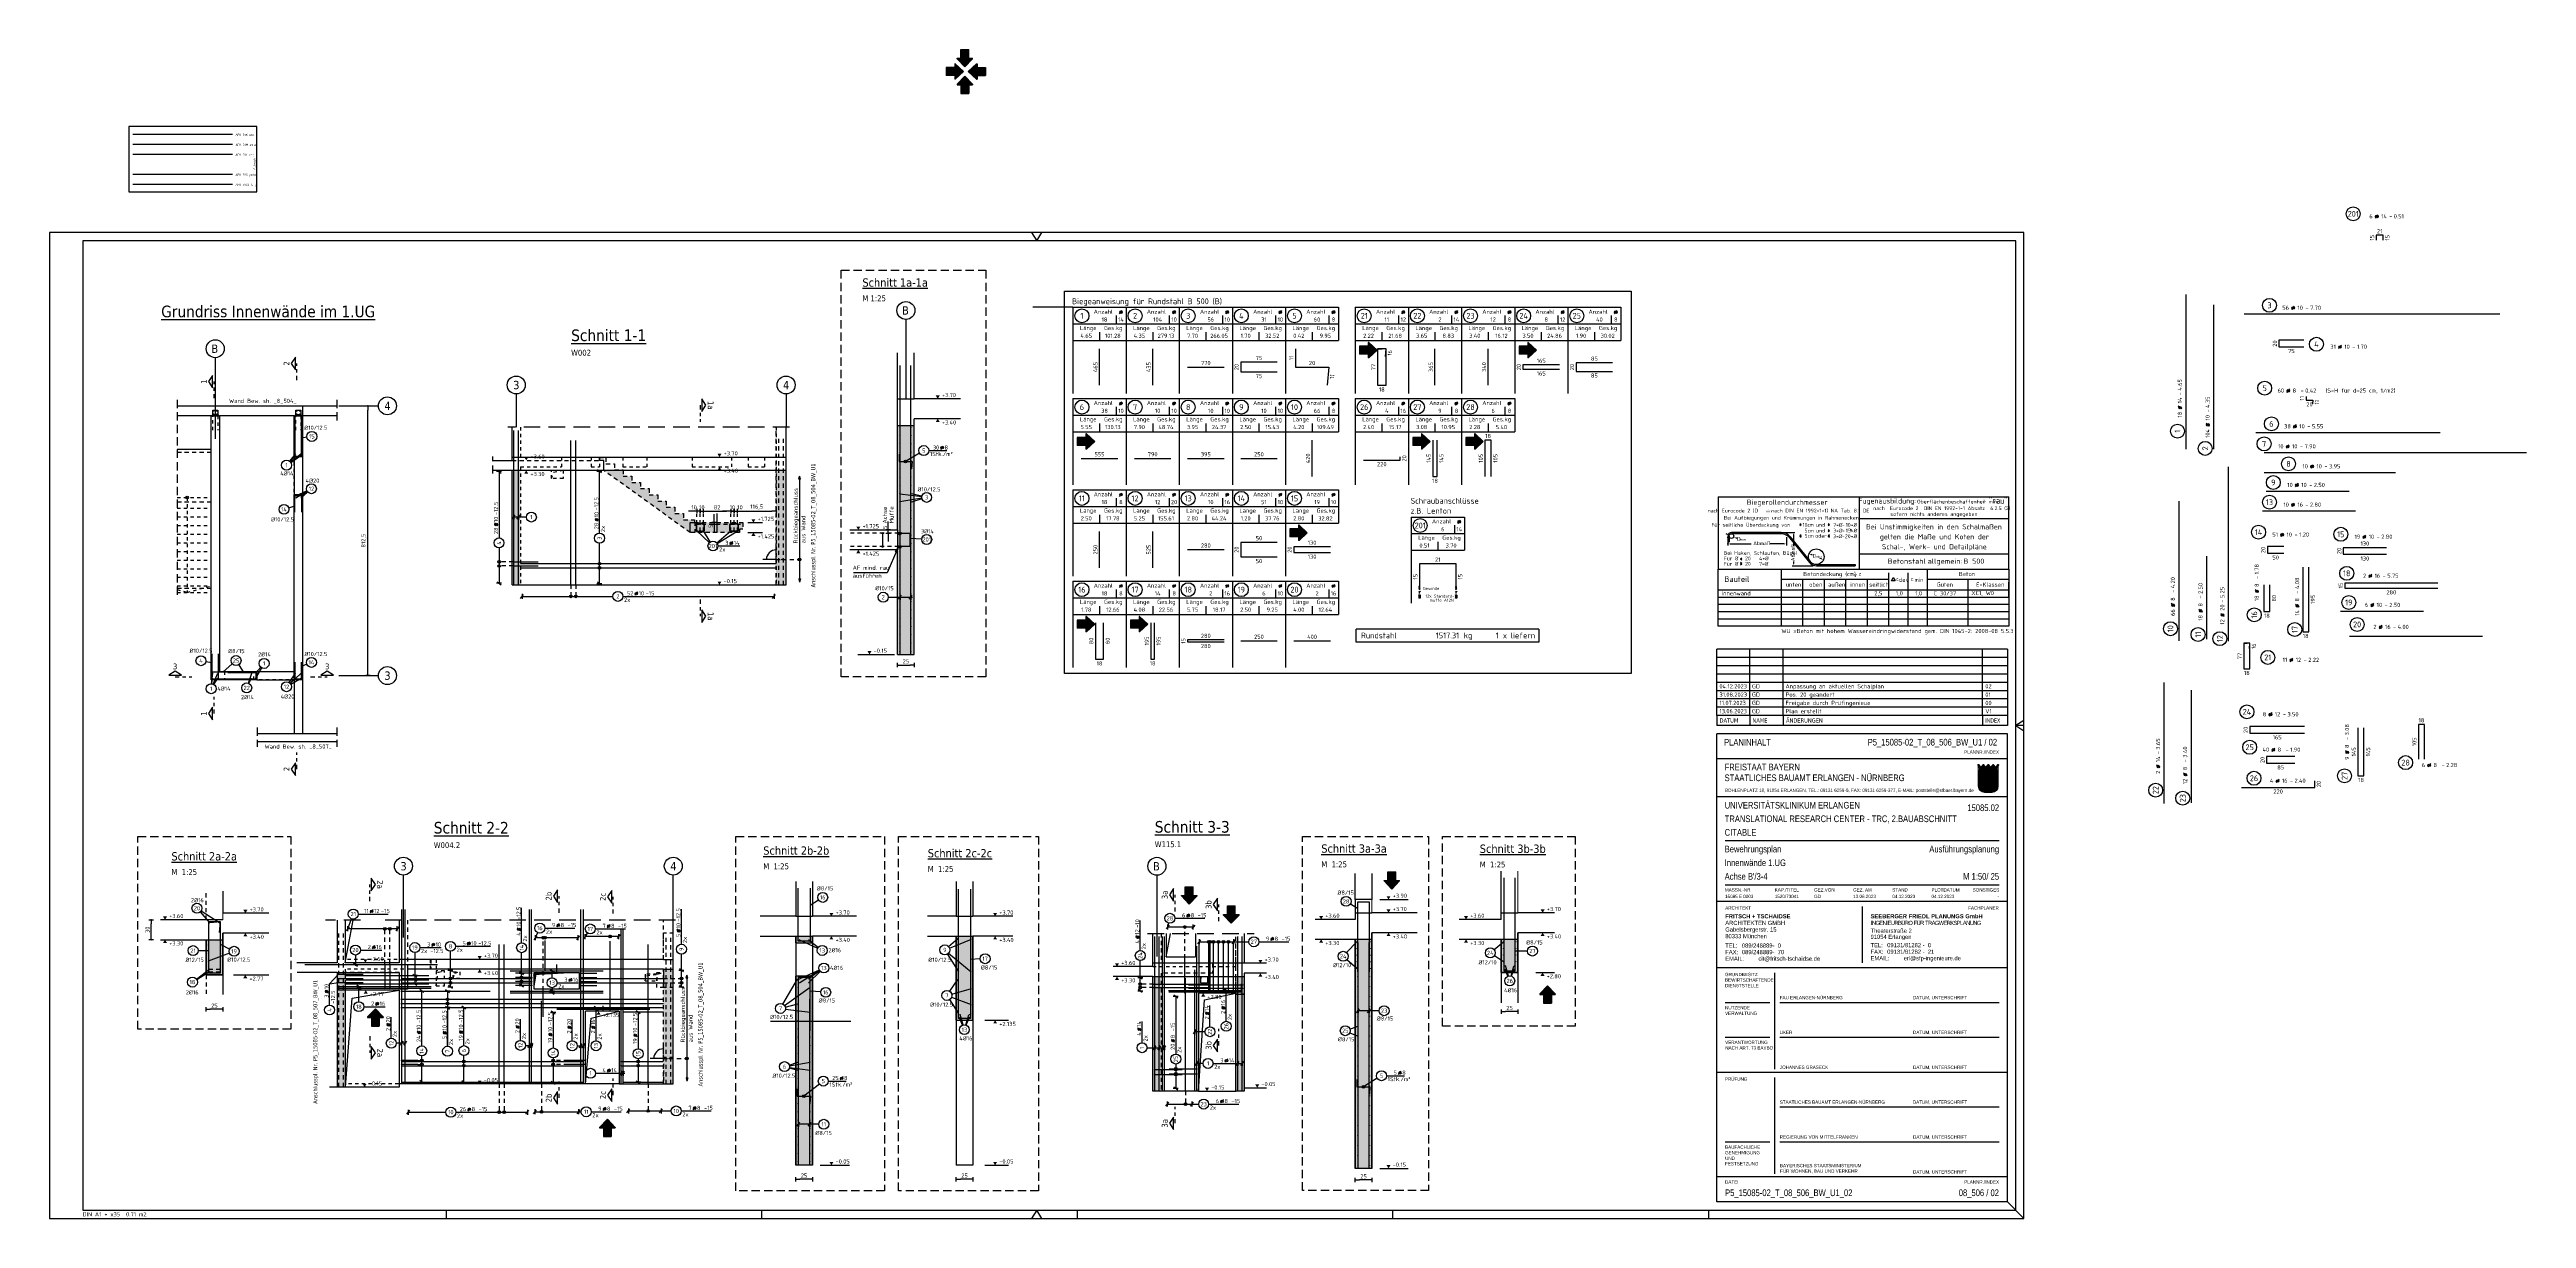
# Model space of a CAD drawing. Extents: x 0 to 74.6, y 0 to 35.2.
import ezdxf
from ezdxf.enums import TextEntityAlignment as Align

# ---------------------------------------------------------------- set-up
doc = ezdxf.new("R2010")
doc.units = 0
doc.header["$LTSCALE"] = 0.5
for name, pattern in [('AUSGEZOGEN', [1000.01, 1000, 0.01]), ('DASHDOT2', [0.5, 0.25, -0.125, 0, -0.125]), ('DASHDOTSMALL', [1.05, 0.5, -0.25, 0.05, -0.25]), ('DASHED', [0.75, 0.5, -0.25]), ('DASHEDX2', [1.5, 1, -0.5]), ('DOT', [0.175, 0.05, -0.125]), ('HIDDEN', [0.375, 0.25, -0.125]), ('HIDDEN2', [0.187, 0.125, -0.062]), ('PUNKT', [0.175, 0.05, -0.125]), ('STRICHLINIE', [0.75, 0.5, -0.25]), ('STRICHPUNKT2', [0.55, 0.25, -0.125, 0.05, -0.125]), ('VERDECKT', [0.375, 0.25, -0.125])]:
    doc.linetypes.add(name, pattern=pattern)
for name, color, linetype in [('40 A Plankopf Text F+T', 7, 'Continuous'), ('ACHSEN', 7, 'Continuous'), ('AFU', 7, 'Continuous'), ('BET-ANS', 7, 'Continuous'), ('BETON', 7, 'Continuous'), ('Brüstung EG', 7, 'Continuous'), ('DETAIL', 7, 'Continuous'), ('DRUEBER', 7, 'Continuous'), ('grau_hell', 7, 'Continuous'), ('grau_mittel', 7, 'Continuous'), ('HBT', 7, 'Continuous'), ('HILFE', 7, 'Continuous'), ('INDEX', 7, 'Continuous'), ('koten', 7, 'Continuous'), ('LENTON', 7, 'Continuous'), ('MASSE', 7, 'Continuous'), ('OBJEKT', 7, 'Continuous'), ('RAHMEN', 7, 'Continuous'), ('RND', 7, 'Continuous'), ('RND-1', 7, 'Continuous'), ('RND_BILD', 7, 'Continuous'), ('SCHATTEN', 15, 'Continuous'), ('SCHNITTE', 7, 'Continuous'), ('SFP_Achsen', 7, 'Continuous'), ('STAHL', 7, 'Continuous'), ('STEMPEL', 7, 'Continuous'), ('TEXT', 7, 'Continuous'), ('VERDECKT', 7, 'Continuous'), ('WBZ', 7, 'Continuous')]:
    doc.layers.add(name, color=color, linetype=linetype)
doc.layers.add('NOPLOT', color=7, linetype='Continuous', plot=False)
doc.styles.add('ERSTELLTER_STIL_3', font='arial.ttf')
doc.styles.add('ERSTELLTER_STIL_4', font='arialbd.ttf')
doc.styles.add('helv', font='tahoma.ttf')
doc.styles.add('plankopf_ArialN', font='ARIALN.TTF')
doc.styles.add('txt', font='isocp.shx')
doc.linetypes.add('ABBRUCH', pattern='A,0.15,-0.15,["x",Standard,S=0.07,R=0,X=-0.1,Y=-0.0238],-0.005', length=0.305)
doc.linetypes.add('AFU_50K', pattern='A,0.15,["/",Standard,S=0.2,R=0,X=-0.01,Y=-0.1],0.07,["/",Standard,S=0.2,R=0,X=-0.01,Y=-0.1],0.15', length=0.37)
doc.linetypes.add('AFU_50L', pattern='A,0.75,["/",Standard,S=0.2,R=0,X=-0.01,Y=-0.1],0.07,["/",Standard,S=0.2,R=0,X=-0.01,Y=-0.1],0.75', length=1.57)
doc.linetypes.add('AFU_50M', pattern='A,0.45,["/",Standard,S=0.2,R=0,X=-0.01,Y=-0.1],0.07,["/",Standard,S=0.2,R=0,X=-0.01,Y=-0.1],0.45', length=0.97)
doc.linetypes.add('AFU_50S', pattern='A,0,-0.15,["/",Standard,S=0.2,R=0,X=-0.01,Y=-0.1],0,-0.07,["/",Standard,S=0.2,R=0,X=-0.01,Y=-0.1],-0.15', length=0.37)
doc.linetypes.add('AFU_50SL', pattern='A,0,-0.75,["/",Standard,S=0.2,R=0,X=-0.01,Y=-0.1],0,-0.07,["/",Standard,S=0.2,R=0,X=-0.01,Y=-0.1],-0.75', length=1.57)
doc.dimstyles.new('DOT_I', dxfattribs={"dimscale": 0.5, "dimtxt": 0.25, "dimasz": 0.25, "dimexe": 0.1, "dimexo": 0.3, "dimgap": 0.1, "dimtad": 1, "dimdec": 3, "dimzin": 3, "dimtxsty": 'txt', "dimblk": 'DOT', "dimblk1": 'DOT', "dimblk2": 'DOT', "dimsah": 1, "dimcen": 0.1, "dimse1": 1, "dimse2": 1, "dimazin": 0, "dimtfac": 1, "dimtdec": 4, "dimtix": 1, "dimtmove": 2, "dimatfit": 3, "dimfxl": 0, "dimtvp": 1, "dimtolj": 1, "dimtzin": 0, "dimarcsym": 0})
pattern_1 = [(0, (-322.07857, -163.97815), (8e-17, 0.254), [])]

# ---------------------------------------------------------------- blocks, each defined once
blk = doc.blocks.new('Bundeslandwappen')
at = {"lineweight": 9, "true_color": 0xffffff}
for points in [[(-5.8, 16.5), (-6, 16.5), (-6, 16.3), (-5.8, 16.3)], [(-5.1, 15.7), (-5.3, 15.7), (-5.3, 15.5), (-5.1, 15.5)], [(-3.5, 15.7), (-3.7, 15.7), (-3.7, 15.5), (-3.5, 15.5)], [(-2.8, 16.5), (-3, 16.5), (-3, 16.3), (-2.8, 16.3)], [(-2.2, 15.7), (-2.4, 15.7), (-2.4, 15.5), (-2.2, 15.5)], [(-0.6, 15.7), (-0.8, 15.7), (-0.8, 15.5), (-0.6, 15.5)], [(0.1, 16.5), (-0.1, 16.5), (-0.1, 16.3), (0.1, 16.3)], [(0.8, 15.7), (0.6, 15.7), (0.6, 15.5), (0.8, 15.5)], [(2.4, 15.7), (2.2, 15.7), (2.2, 15.5), (2.4, 15.5)], [(3, 16.5), (2.8, 16.5), (2.8, 16.3), (3, 16.3)], [(3.7, 15.7), (3.5, 15.7), (3.5, 15.5), (3.7, 15.5)], [(5.3, 15.7), (5.1, 15.7), (5.1, 15.5), (5.3, 15.5)], [(6, 16.5), (5.8, 16.5), (5.8, 16.3), (6, 16.3)]]:
    blk.add_hatch(color=7, dxfattribs=at).paths.add_polyline_path(points)
at = {"true_color": 0xffffff}
for points in [[(-5.3, 12.6), (-5.7, 12.6), (-5.7, 12.2), (-5.1, 12)], [(-3.6, 8.4), (-5.7, 9.2), (-5.7, 6.2), (-2.1, 4.9)], [(-5.7, 6.1), (-5.7, 3.7, 0.041392), (-5.7, 3.1), (-4.2, 2.6)], [(-1.4, 10.7), (-5.1, 12), (-3.6, 8.4), (0.1, 7.1)], [(-0.6, 1.3), (-4.2, 2.6), (-3.3, 0.4, 0.073774), (-2.3, 0.3), (-0.1, 0.3)], [(0.9, 12.6), (-2.2, 12.6), (-1.4, 10.7), (2.2, 9.4)], [(1.6, 3.6), (-2.1, 4.9), (-0.6, 1.3), (2.4, 0.3, 0.043654), (2.9, 0.4)], [(3.7, 5.8), (0.1, 7.1), (1.6, 3.6), (5.2, 2.3)], [(4, 12.6), (1.7, 12.6), (4.4, 11.6)], [(5.7, 8.1), (2.2, 9.4), (3.7, 5.8), (5.7, 5.1)], [(5.7, 11.2), (4.4, 11.6), (5.7, 8.5)]]:
    blk.add_hatch(color=7, dxfattribs=at).paths.add_polyline_path(points)
at = {"lineweight": 9}
h = blk.add_hatch(dxfattribs=at)
h.set_pattern_fill('ANSI31', color=256, scale=0.08, angle=315, style=0)
h.set_pattern_definition(pattern_1)
h.paths.add_polyline_path([(-5.1, 12), (-5.7, 12.2), (-5.7, 9.2), (-3.6, 8.4)])
h = blk.add_hatch(dxfattribs=at)
h.set_pattern_fill('ANSI31', color=256, scale=0.08, angle=315, style=0)
h.set_pattern_definition(pattern_1)
h.paths.add_polyline_path([(-2.1, 4.9), (-5.7, 6.2), (-5.7, 6.1), (-4.2, 2.6), (-0.6, 1.3)])
h = blk.add_hatch(dxfattribs=at)
h.set_pattern_fill('ANSI31', color=256, scale=0.08, angle=315, style=0)
h.set_pattern_definition(pattern_1)
h.paths.add_polyline_path([(-4.2, 2.6), (-5.7, 3.1, 0.285055), (-3.3, 0.4)])
h = blk.add_hatch(dxfattribs=at)
h.set_pattern_fill('ANSI31', color=256, scale=0.08, angle=315, style=0)
h.set_pattern_definition(pattern_1)
h.paths.add_polyline_path([(-2.2, 12.6), (-5.3, 12.6), (-5.1, 12), (-1.4, 10.7)])
h = blk.add_hatch(dxfattribs=at)
h.set_pattern_fill('ANSI31', color=256, scale=0.08, angle=315, style=0)
h.set_pattern_definition(pattern_1)
h.paths.add_polyline_path([(0.1, 7.1), (-3.6, 8.4), (-2.1, 4.9), (1.6, 3.6)])
h = blk.add_hatch(dxfattribs=at)
h.set_pattern_fill('ANSI31', color=256, scale=0.08, angle=315, style=0)
h.set_pattern_definition(pattern_1)
h.paths.add_polyline_path([(2.2, 9.4), (-1.4, 10.7), (0.1, 7.1), (3.7, 5.8)])
h = blk.add_hatch(dxfattribs=at)
h.set_pattern_fill('ANSI31', color=256, scale=0.08, angle=315, style=0)
h.set_pattern_definition(pattern_1)
h.paths.add_polyline_path([(-0.6, 1.3), (-0.1, 0.3), (2.3, 0.3, 0.004354), (2.4, 0.3)])
h = blk.add_hatch(dxfattribs=at)
h.set_pattern_fill('ANSI31', color=256, scale=0.08, angle=315, style=0)
h.set_pattern_definition(pattern_1)
h.paths.add_polyline_path([(4.4, 11.6), (1.7, 12.6), (0.9, 12.6), (2.2, 9.4), (5.7, 8.1), (5.7, 8.5)])
h = blk.add_hatch(dxfattribs=at)
h.set_pattern_fill('ANSI31', color=256, scale=0.08, angle=315, style=0)
h.set_pattern_definition(pattern_1)
h.paths.add_polyline_path([(5.3, 2.1), (5.2, 2.3), (1.6, 3.6), (2.9, 0.4, 0.22704)])
h = blk.add_hatch(dxfattribs=at)
h.set_pattern_fill('ANSI31', color=256, scale=0.08, angle=315, style=0)
h.set_pattern_definition(pattern_1)
h.paths.add_polyline_path([(5.7, 5.1), (3.7, 5.8), (5.2, 2.3), (5.4, 2.2, 0.111178), (5.7, 3.7)])
h = blk.add_hatch(dxfattribs=at)
h.set_pattern_fill('ANSI31', color=256, scale=0.08, angle=315, style=0)
h.set_pattern_definition(pattern_1)
h.paths.add_polyline_path([(5.7, 12.6), (4, 12.6), (4.4, 11.6), (5.7, 11.2)])
for p, q in [((-6, 16.1), (-6, 3.7)), ((-5.6, 16.6), (-5.6, 16.7)), ((-5.6, 15), (-5.6, 15.2)), ((-5.3, 15.2), (-5.3, 15)), ((-3.5, 15.2), (-3.5, 15)), ((-3.2, 16.6), (-3.2, 16.7)), ((-3.2, 15), (-3.2, 15.2)), ((-2.9, 15.6), (-2.9, 14.5)), ((-2.7, 16.6), (-2.7, 16.7)), ((-2.7, 15), (-2.7, 15.2)), ((-2.4, 15.2), (-2.4, 15)), ((-0.5, 15.2), (-0.5, 15)), ((-0.3, 16.6), (-0.2, 16.7)), ((-0.2, 15), (-0.2, 15.2)), ((0, 15.6), (0, 14.5)), ((0.3, 16.6), (0.2, 16.7)), ((0.2, 15), (0.2, 15.2)), ((0.5, 15.2), (0.5, 15)), ((2.4, 15.2), (2.4, 15)), ((2.7, 16.6), (2.7, 16.7)), ((2.7, 15), (2.7, 15.2)), ((2.9, 15.6), (2.9, 14.5)), ((3.2, 16.6), (3.2, 16.7)), ((3.2, 15), (3.2, 15.2)), ((3.5, 15.2), (3.5, 15)), ((5.3, 15.2), (5.3, 15)), ((5.6, 16.6), (5.6, 16.7)), ((5.6, 15), (5.6, 15.2)), ((6, 3.7), (6, 16.1)), ((-6, 13.3), (6, 13.3)), ((-6, 12.9), (6, 12.9)), ((-5.7, 12.6), (-5.7, 3.7)), ((-5.7, 12.6), (5.7, 12.6)), ((-5.7, 12.2), (5.7, 8.1)), ((-5.7, 9.2), (5.7, 5.1)), ((-5.7, 6.2), (5.4, 2.2)), ((-5.7, 6.1), (-3.3, 0.4)), ((-5.7, 3.1), (2.4, 0.3)), ((-4.7, 14.5), (-5.3, 14.5)), ((-5.3, 12.6), (-0.1, 0.3)), ((-4.1, 14.5), (-3.5, 14.5)), ((-3.4, 13.9), (-2.9, 14.2)), ((-2.9, 13.6), (-3.4, 13.9)), ((-2.9, 14.2), (-2.5, 13.9)), ((-2.5, 13.9), (-2.9, 13.6)), ((-1.7, 14.5), (-2.3, 14.5)), ((-2.3, 0.3), (2.3, 0.3)), ((-2.3, 0), (2.3, 0)), ((-2.2, 12.6), (2.9, 0.4)), ((-1.2, 14.5), (-0.6, 14.5)), ((0, 14.2), (-0.4, 13.9)), ((-0.4, 13.9), (0, 13.6)), ((0.4, 13.9), (0, 14.2)), ((0, 13.6), (0.4, 13.9)), ((1.2, 14.5), (0.6, 14.5)), ((0.9, 12.6), (5.3, 2.1)), ((1.7, 14.5), (2.3, 14.5)), ((1.7, 12.6), (5.7, 11.2)), ((2.9, 14.2), (2.5, 13.9)), ((2.5, 13.9), (2.9, 13.6)), ((3.4, 13.9), (2.9, 14.2)), ((2.9, 13.6), (3.4, 13.9)), ((4.1, 14.5), (3.5, 14.5)), ((4, 12.6), (5.7, 8.5)), ((4.7, 14.5), (5.3, 14.5)), ((5.7, 3.7), (5.7, 12.6))]:
    blk.add_line(p, q, dxfattribs=at)
for points in [[(-5.8, 16.3), (-6, 16.3), (-6, 16.5), (-5.8, 16.5)], [(-5.1, 15.5), (-5.3, 15.5), (-5.3, 15.7), (-5.1, 15.7)], [(-3.7, 15.5), (-3.5, 15.5), (-3.5, 15.7), (-3.7, 15.7)], [(-2.8, 16.3), (-3, 16.3), (-3, 16.5), (-2.8, 16.5)], [(-2.2, 15.5), (-2.4, 15.5), (-2.4, 15.7), (-2.2, 15.7)], [(-0.8, 15.5), (-0.6, 15.5), (-0.6, 15.7), (-0.8, 15.7)], [(0.1, 16.3), (-0.1, 16.3), (-0.1, 16.5), (0.1, 16.5)], [(0.8, 15.5), (0.6, 15.5), (0.6, 15.7), (0.8, 15.7)], [(2.2, 15.5), (2.4, 15.5), (2.4, 15.7), (2.2, 15.7)], [(3, 16.3), (2.8, 16.3), (2.8, 16.5), (3, 16.5)], [(3.7, 15.5), (3.5, 15.5), (3.5, 15.7), (3.7, 15.7)], [(5.1, 15.5), (5.3, 15.5), (5.3, 15.7), (5.1, 15.7)], [(5.8, 16.3), (6, 16.3), (6, 16.5), (5.8, 16.5)], [(-4.1, 13.7), (-4.8, 13.7), (-4.8, 14.1), (-4.1, 14.1)], [(-1.8, 13.7), (-1, 13.7), (-1, 14.1), (-1.8, 14.1)], [(1.8, 13.7), (1, 13.7), (1, 14.1), (1.8, 14.1)], [(4.1, 13.7), (4.8, 13.7), (4.8, 14.1), (4.1, 14.1)]]:
    blk.add_lwpolyline(points, close=True, dxfattribs=at)
for centre in [(-5.3, 13.9), (-3.7, 13.9), (-2.2, 13.9), (-0.7, 13.9), (0.7, 13.9), (2.2, 13.9), (3.7, 13.9), (5.3, 13.9)]:
    blk.add_circle(centre, 0.123, dxfattribs=at)
for centre, radius, start, end in [((-5.9, 16.5), 0.362, 44.6681, 253.1183), ((-5.7, 16.7), 0.05, 6.6615, 44.6681), ((-5.6, 16.6), 0.05, 186.6615, 265.6209), ((-5.6, 16.3), 0.281, 346.0232, 85.6209), ((-5.4, 16), 0.179, 74.7883, 15.1356), ((-5.5, 15.2), 0.157, 3.2756, 179.5521), ((-5.2, 15), 0.453, 182.8328, 261.3043), ((-5.4, 16.2), 0.05, 254.7883, 346.0232), ((-5.2, 16), 0.05, 93.0633, 195.1356), ((-5.3, 15.2), 0.191, 249.6358, 3.0857), ((-5.2, 15.9), 0.224, 350.9542, 93.0633), ((-5, 15.2), 0.05, 82.9467, 183.0857), ((-5, 15.5), 0.249, 262.9467, 77.8855), ((-4.9, 15.8), 0.05, 170.9542, 257.8855), ((-4.6, 14.9), 0.224, 71.4, 0), ((-4.4, 15.2), 0.208, 317.0775, 222.9225), ((-4.2, 14.9), 0.224, 180, 108.6), ((-3.8, 15.5), 0.249, 102.1145, 277.0533), ((-3.9, 15.8), 0.05, 282.1145, 9.0458), ((-3.6, 15.9), 0.224, 86.9367, 189.0458), ((-3.8, 15.2), 0.05, 356.9143, 97.0533), ((-3.5, 15.2), 0.191, 176.9143, 290.3642), ((-3.4, 16), 0.179, 164.8644, 105.2117), ((-3.6, 16), 0.05, 344.8644, 86.9367), ((-3.2, 16.3), 0.281, 94.3791, 193.9768), ((-3.4, 16.2), 0.05, 193.9768, 285.2117), ((-3.3, 15.2), 0.157, 0.4479, 176.7244), ((-3.6, 15), 0.453, 278.6957, 357.1672), ((-2.9, 16.6), 0.264, 24.0166, 155.3409), ((-3.1, 16.7), 0.05, 155.2288, 173.3385), ((-3.2, 16.6), 0.05, 274.3791, 353.3385), ((-2.7, 16.7), 0.05, 6.6615, 24.0166), ((-2.6, 16.6), 0.05, 186.6615, 265.6209), ((-2.5, 16), 0.179, 74.7883, 15.1356), ((-2.6, 15.2), 0.157, 3.2756, 179.5521), ((-2.3, 15), 0.453, 182.8328, 261.3043), ((-2.7, 16.3), 0.281, 346.0232, 85.6209), ((-2.4, 16.2), 0.05, 254.7883, 346.0232), ((-2.3, 15.2), 0.191, 249.6358, 3.0857), ((-2.3, 15.9), 0.224, 350.9542, 93.0633), ((-2.3, 16), 0.05, 93.0633, 195.1356), ((-2.1, 15.5), 0.249, 262.9467, 77.8855), ((-2.1, 15.2), 0.05, 82.9467, 183.0857), ((-2, 15.8), 0.05, 170.9542, 257.8855), ((-1.7, 14.9), 0.224, 71.4, 0), ((-1.5, 15.2), 0.208, 317.0775, 222.9225), ((-1.2, 14.9), 0.224, 180, 108.6), ((-0.9, 15.5), 0.249, 102.1145, 277.0533), ((-0.7, 15.9), 0.224, 86.9367, 189.0458), ((-0.9, 15.8), 0.05, 282.1145, 9.0458), ((-0.8, 15.2), 0.05, 356.9143, 97.0533), ((-0.6, 15.2), 0.191, 176.9143, 290.3642), ((-0.7, 16), 0.05, 344.8644, 86.9367), ((-0.3, 16.3), 0.281, 94.3791, 193.9768), ((-0.4, 16), 0.179, 164.8644, 105.2117), ((-0.5, 16.2), 0.05, 193.9768, 285.2117), ((-0.7, 15), 0.453, 278.6957, 357.1672), ((-0.4, 15.2), 0.157, 0.4479, 176.7244), ((-0.3, 16.6), 0.05, 274.3791, 353.3385), ((0, 16.6), 0.264, 24.0166, 155.3409), ((-0.2, 16.7), 0.05, 155.2288, 173.3385), ((0.2, 16.7), 0.05, 6.6615, 24.0166), ((0.4, 15.2), 0.157, 3.2756, 179.5521), ((0.7, 15), 0.453, 182.8328, 261.3043), ((0.3, 16.6), 0.05, 186.6615, 265.6209), ((0.3, 16.3), 0.281, 346.0232, 85.6209), ((0.4, 16), 0.179, 74.7883, 15.1356), ((0.5, 16.2), 0.05, 254.7883, 346.0232), ((0.6, 15.2), 0.191, 249.6358, 3.0857), ((0.7, 16), 0.05, 93.0633, 195.1356), ((0.7, 15.9), 0.224, 350.9542, 93.0633), ((0.8, 15.2), 0.05, 82.9467, 183.0857), ((0.9, 15.5), 0.249, 262.9467, 77.8855), ((0.9, 15.8), 0.05, 170.9542, 257.8855), ((1.2, 14.9), 0.224, 71.4, 0), ((1.5, 15.2), 0.208, 317.0775, 222.9225), ((1.7, 14.9), 0.224, 180, 108.6), ((2.1, 15.5), 0.249, 102.1145, 277.0533), ((2.3, 15.9), 0.224, 86.9367, 189.0458), ((2, 15.8), 0.05, 282.1145, 9.0458), ((2.1, 15.2), 0.05, 356.9143, 97.0533), ((2.3, 15.2), 0.191, 176.9143, 290.3642), ((2.5, 16), 0.179, 164.8644, 105.2117), ((2.3, 16), 0.05, 344.8644, 86.9367), ((2.3, 15), 0.453, 278.6957, 357.1672), ((2.7, 16.3), 0.281, 94.3791, 193.9768), ((2.4, 16.2), 0.05, 193.9768, 285.2117), ((2.6, 15.2), 0.157, 0.4479, 176.7244), ((2.6, 16.6), 0.05, 274.3791, 353.3385), ((2.9, 16.6), 0.264, 24.0166, 155.3409), ((2.7, 16.7), 0.05, 155.2288, 173.3385), ((3.1, 16.7), 0.05, 6.6615, 24.0166), ((3.2, 16.6), 0.05, 186.6615, 265.6209), ((3.2, 16.3), 0.281, 346.0232, 85.6209), ((3.4, 16), 0.179, 74.7883, 15.1356), ((3.3, 15.2), 0.157, 3.2756, 179.5521), ((3.6, 15), 0.453, 182.8328, 261.3043), ((3.4, 16.2), 0.05, 254.7883, 346.0232), ((3.6, 16), 0.05, 93.0633, 195.1356), ((3.5, 15.2), 0.191, 249.6358, 3.0857), ((3.6, 15.9), 0.224, 350.9542, 93.0633), ((3.8, 15.2), 0.05, 82.9467, 183.0857), ((3.8, 15.5), 0.249, 262.9467, 77.8855), ((3.9, 15.8), 0.05, 170.9542, 257.8855), ((4.2, 14.9), 0.224, 71.4, 0), ((4.4, 15.2), 0.208, 317.0775, 222.9225), ((4.6, 14.9), 0.224, 180, 108.6), ((5, 15.5), 0.249, 102.1145, 277.0533), ((4.9, 15.8), 0.05, 282.1145, 9.0458), ((5.2, 15.9), 0.224, 86.9367, 189.0458), ((5, 15.2), 0.05, 356.9143, 97.0533), ((5.3, 15.2), 0.191, 176.9143, 290.3642), ((5.4, 16), 0.179, 164.8644, 105.2117), ((5.2, 16), 0.05, 344.8644, 86.9367), ((5.6, 16.3), 0.281, 94.3791, 193.9768), ((5.4, 16.2), 0.05, 193.9768, 285.2117), ((5.5, 15.2), 0.157, 0.4479, 176.7244), ((5.2, 15), 0.453, 278.6957, 357.1672), ((5.9, 16.5), 0.362, 286.8817, 135.3319), ((5.7, 16.7), 0.05, 135.3319, 173.3385), ((5.6, 16.6), 0.05, 274.3791, 353.3385), ((-2.3, 3.7), 3.7, 180, 270), ((-2.3, 3.7), 3.4, 180, 270), ((-4.7, 14.9), 0.312, 275.9649, 353.9773), ((-4.1, 14.9), 0.312, 186.0227, 264.0351), ((-1.8, 14.9), 0.312, 275.9649, 353.9773), ((-1.2, 14.9), 0.312, 186.0227, 264.0351), ((1.2, 14.9), 0.312, 275.9649, 353.9773), ((1.8, 14.9), 0.312, 186.0227, 264.0351), ((2.3, 3.7), 3.7, 270, 0), ((2.3, 3.7), 3.4, 270, 0), ((4.1, 14.9), 0.312, 275.9649, 353.9773), ((4.7, 14.9), 0.312, 186.0227, 264.0351)]:
    blk.add_arc(centre, radius, start, end, dxfattribs=at)
blk = doc.blocks.new('Plankopf_PU')
for p, q in [((-18.5, 25.4), (-18.5, 27.7)), ((-1, 27.7), (-18.5, 27.7)), ((-1, 27.7), (-18.5, 27.7)), ((-1, 25.4), (-1, 27.7)), ((-1, 25.4), (-18.5, 25.4)), ((-1, 25.4), (-18.5, 25.4)), ((-18.5, 19.1), (-18.5, 25.4)), ((-1, 19.1), (-1, 25.4)), ((-1.5, 22.75), (-18, 22.75)), ((-18, 20.1), (-1.5, 20.1)), ((-18.5, 15.1), (-18.5, 19.1)), ((-1, 19.1), (-18.5, 19.1)), ((-9.75, 18.8), (-9.75, 15.4)), ((-1, 15.1), (-1, 19.1)), ((-1, 15.1), (-18.5, 15.1)), ((-1, 15.1), (-18.5, 15.1)), ((-18.5, 8.8), (-18.5, 15.1)), ((-1, 8.8), (-1, 15.1)), ((-15, 9), (-15, 14.8)), ((-15.3, 13), (-18, 13)), ((-1.5, 13), (-14.7, 13)), ((-15.3, 10.9), (-18, 10.9)), ((-1.5, 10.9), (-14.7, 10.9)), ((-18.5, 2.5), (-18.5, 8.8)), ((-1, 8.8), (-18.5, 8.8)), ((-15, 2.7), (-15, 8.5)), ((-1, 2.5), (-1, 8.8)), ((-1.5, 6.7), (-14.7, 6.7)), ((-15.3, 4.6), (-18, 4.6)), ((-1.5, 4.6), (-14.7, 4.6)), ((-1, 2.5), (-18.5, 2.5)), ((-18.5, 1), (-18.5, 2.5)), ((-1, 2.5), (-18.5, 2.5)), ((-1, 1), (-1, 2.5)), ((-1, 1), (-18.5, 1))]:
    blk.add_line(p, q)
at = {"xscale": 0.1, "yscale": 0.1, "zscale": 0.1}
blk.add_blockref('Bundeslandwappen', (-2.15, 25.67), dxfattribs=at)
at = {"linetype": 'AUSGEZOGEN', "lineweight": 35, "style": 'plankopf_ArialN'}
for s, height, p in [('FREISTAAT BAYERN', 0.4, (-18.03, 27.4)), ('PRÜFUNG', 0.2, (-18.01, 8.5))]:
    blk.add_text(s, height=height, dxfattribs=at).set_placement(p, align=Align.TOP_LEFT)
blk.add_text('STAATLICHES BAUAMT ERLANGEN - NÜRNBERG', height=0.4, dxfattribs=at).set_placement((-18.03, 26.55), align=Align.MIDDLE_LEFT)
at = {"style": 'plankopf_ArialN'}
for s, p in [('BOHLENPLATZ 18, 91054 ERLANGEN, TEL.: 09131 6259-0, FAX: 09131 6259-377, E-MAIL: poststelle@stbaer.bayern.de', (-18.01, 25.7)), ('MASSN.-NR', (-18.01, 19.7)), ('KAP./TITEL', (-15.01, 19.7)), ('GEZ.VON', (-12.64, 19.7)), ('GEZ. AM', (-10.29, 19.7)), ('STAND', (-7.93, 19.7)), ('PLOTDATUM', (-5.57, 19.7)), ('FAU ERLANGEN-NÜRNBERG', (-14.71, 13.21)), ('DATUM, UNTERSCHRIFT', (-6.69, 13.21)), ('UKER', (-14.71, 11.11)), ('DATUM, UNTERSCHRIFT', (-6.68, 11.11)), ('JOHANNES GRASECK', (-14.7, 9.01)), ('DATUM, UNTERSCHRIFT', (-6.68, 9.01)), ('STAATLICHES BAUAMT ERLANGEN-NÜRNBERG', (-14.71, 6.91)), ('DATUM, UNTERSCHRIFT', (-6.69, 6.91)), ('REGIERUNG VON MITTELFRANKEN', (-14.71, 4.81)), ('DATUM, UNTERSCHRIFT', (-6.68, 4.81)), ('DATEI', (-18, 2.1)), ('DATUM, UNTERSCHRIFT', (-6.68, 2.71))]:
    blk.add_text(s, height=0.2, dxfattribs=at).set_placement(p)
for s, p in [('SONSTIGES', (-1.49, 19.7)), ('PLANNR./INDEX', (-1.5, 2.1))]:
    blk.add_text(s, height=0.2, dxfattribs=at).set_placement(p, align=Align.RIGHT)
at = {"linetype": 'AUSGEZOGEN', "lineweight": 35, "style": 'plankopf_ArialN'}
blk.add_text('ARCHITEKT', height=0.2, dxfattribs=at).set_placement((-17.99, 18.61))
blk.add_text('FACHPLANER', height=0.2, dxfattribs=at).set_placement((-1.52, 18.61), align=Align.RIGHT)
at = {"insert": (-5.57, 19.3), "char_height": 0.2, "attachment_point": 7, "style": 'plankopf_ArialN'}
blk.add_mtext('04.12.2023', dxfattribs=at)
at = {"char_height": 0.2, "attachment_point": 1, "style": 'plankopf_ArialN'}
for s, insert, width in [('GRUNDBESITZ\\PBEWIRTSCHAFTENDE DIENSTSTELLE', (-18, 14.8), 2.5), ('NUTZENDE^JVERWALTUNG', (-18, 12.8), 2.6984), ('VERANTWORTUNG  NACH ART. 73 BAYBO', (-17.99, 10.71), 2.6877), ('BAUFACHLICHE GENEHMIGUNG UND FESTSETZUNG', (-18, 4.4), 2.2311), ('BAYERISCHES STAATSMINISTERIUM ^JFÜR WOHNEN, BAU UND VERKEHR', (-14.69, 3.29), 9.2941)]:
    blk.add_mtext(s, dxfattribs=dict(at, insert=insert, width=width))
at = {"style": 'plankopf_ArialN'}
for tag, p in [('PROJEKTBEZEICHNUNGZ1', (-18.03, 24.58)), ('PROJEKTBEZEICHNUNGZ2', (-18.03, 23.76)), ('PROJEKTBEZEICHNUNGZ3', (-18.03, 22.94))]:
    blk.add_attdef(tag, text='', height=0.4, dxfattribs=at).set_placement(p, align=Align.BOTTOM_LEFT)
for tag, p in [('GEB.-NR', (-1.5, 24.95)), ('0.000X', (-1.51, 1.75))]:
    blk.add_attdef(tag, text='', height=0.4, dxfattribs=at).set_placement(p, align=Align.TOP_RIGHT)
for tag, p, height in [('PLANINHALTZ1', (-18.03, 22.06), 0.4), ('PLANINHALTZ2', (-18.03, 21.23), 0.4), ('PLANINHALTZ3', (-18.03, 20.41), 0.4), ('MASSN.-NR', (-18.01, 19.3), 0.2), ('KAPITEL/TITEL', (-15.01, 19.3), 0.2), ('GEZ_VON', (-12.64, 19.3), 0.2), ('GEZ_AM', (-10.29, 19.3), 0.2), ('STAND', (-7.93, 19.3), 0.2)]:
    blk.add_attdef(tag, p, '', height=height, dxfattribs=at)
for tag, height, p in [('PLANUNGSPHASE', 0.4, (-1.5, 22.06)), ('PROJEKTKATEGORIE', 0.4, (-1.5, 21.23)), ('MAßSTAB', 0.4, (-1.5, 20.41)), ('SONSTIGES', 0.2, (-1.5, 19.3))]:
    blk.add_attdef(tag, text='', height=height, dxfattribs=at).set_placement(p, align=Align.RIGHT)
at = {"layer": '40 A Plankopf Text F+T', "color": 7, "linetype": 'Continuous', "lineweight": 13, "char_height": 0.25, "attachment_point": 7}
for s, insert, style in [('\\A1;ARCHITEKTEN GMBH', (-17.99, 17.68), 'ERSTELLTER_STIL_3'), ('\\A1;FRITSCH + TSCHAIDSE ', (-17.99, 18.08), 'ERSTELLTER_STIL_4'), ('\\A1;SEEBERGER FRIEDL PLANUNGS GmbH', (-9.24, 18.08), 'ERSTELLTER_STIL_4'), ('\\A1;{\\T0.8;INGENIEURBÜRO FÜR TRAGWERKSPLANUNG}', (-9.24, 17.68), 'ERSTELLTER_STIL_3'), ('\\A1;Gabelsbergerstr. 15', (-17.99, 17.21), 'ERSTELLTER_STIL_3'), ('\\A1;80333 München', (-17.99, 16.88), 'ERSTELLTER_STIL_3'), ('\\A1;Theaterstraße 2', (-9.24, 17.21), 'ERSTELLTER_STIL_3'), ('\\A1;91054 Erlangen', (-9.24, 16.77), 'ERSTELLTER_STIL_3')]:
    blk.add_mtext(s, dxfattribs=dict(at, insert=insert, style=style))
at = {"layer": '40 A Plankopf Text F+T', "color": 7, "linetype": 'Continuous', "lineweight": 13, "char_height": 0.25, "attachment_point": 7, "line_spacing_factor": 0.945293, "style": 'ERSTELLTER_STIL_3'}
for s, insert in [('\\A1;TEL: ^I089/248889-  0\\PFAX: ^I089/248889-  70\\PEMAIL: ^Icit@fritsch-tschaidse.de', (-17.99, 15.48)), ('\\A1;TEL: ^I09131/81282 -  0\\PFAX: ^I09131/81282 -  21\\PEMAIL: ^Ierl@sfp-ingenieure.de', (-9.24, 15.48))]:
    blk.add_mtext(s, dxfattribs=dict(at, insert=insert))
blk = doc.blocks.new('Plankopf-ER')
at = {"layer": 'RAHMEN', "color": 7, "linetype": 'Continuous'}
for p, q in [((-0.5, 4.6), (-18, 4.6)), ((-18, 4.1), (-18, 4.6)), ((-16, 4.1), (-16, 4.6)), ((-14, 4.1), (-14, 4.6)), ((-2, 4.1), (-2, 4.6)), ((-0.5, 4.6), (-0.5, 4.1)), ((-0.5, 4.1), (-18, 4.1)), ((-18, 3.6), (-18, 4.1)), ((-0.5, 3.6), (-18, 3.6)), ((-18, 3.1), (-18, 3.6)), ((-0.5, 3.1), (-18, 3.1)), ((-18, 2.6), (-18, 3.1)), ((-16, 3.6), (-16, 4.1)), ((-16, 3.1), (-16, 3.6)), ((-16, 2.6), (-16, 3.1)), ((-14, 3.6), (-14, 4.1)), ((-14, 3.1), (-14, 3.6)), ((-14, 2.6), (-14, 3.1)), ((-2, 3.6), (-2, 4.1)), ((-2, 3.1), (-2, 3.6)), ((-2, 2.6), (-2, 3.1)), ((-0.5, 4.1), (-0.5, 3.6)), ((-0.5, 3.6), (-0.5, 3.1)), ((-0.5, 3.1), (-0.5, 2.6)), ((-0.5, 2.6), (-18, 2.6)), ((-18, 2.1), (-18, 2.6)), ((-0.5, 2.1), (-18, 2.1)), ((-18, 1.6), (-18, 2.1)), ((-0.5, 1.6), (-18, 1.6)), ((-18, 1.1), (-18, 1.6)), ((-16, 2.1), (-16, 2.6)), ((-16, 1.6), (-16, 2.1)), ((-16, 1.1), (-16, 1.6)), ((-14, 2.1), (-14, 2.6)), ((-14, 1.6), (-14, 2.1)), ((-14, 1.1), (-14, 1.6)), ((-2, 2.1), (-2, 2.6)), ((-2, 1.6), (-2, 2.1)), ((-2, 1.1), (-2, 1.6)), ((-0.5, 2.6), (-0.5, 2.1)), ((-0.5, 2.1), (-0.5, 1.6)), ((-0.5, 1.6), (-0.5, 1.1)), ((-0.5, 1.1), (-18, 1.1)), ((-18, 0.6), (-18, 1.1)), ((-0.5, 0.6), (-18, 0.6)), ((-18, 0.6), (-18, 0)), ((-0.5, 0), (-18, 0)), ((-16, 0.6), (-16, 1.1)), ((-16, 0.6), (-16, 0)), ((-14, 0.6), (-14, 1.1)), ((-14, 0.6), (-14, 0)), ((-2, 0.6), (-2, 1.1)), ((-2, 0.6), (-2, 0)), ((-0.5, 1.1), (-0.5, 0.6)), ((-0.5, 0.6), (-0.5, 0))]:
    blk.add_line(p, q, dxfattribs=at)
at = {"layer": 'RAHMEN', "color": 7, "linetype": 'Continuous', "style": 'txt'}
for tag, p in [('INDEX-D8', (-17.84, 4.24)), ('INDEX-N8', (-15.88, 4.24)), ('INDEX-X8', (-13.86, 4.24)), ('INDEX8', (-1.83, 4.24)), ('INDEX-D7', (-17.84, 3.74)), ('INDEX-D6', (-17.84, 3.24)), ('INDEX-D5', (-17.84, 2.74)), ('INDEX-N7', (-15.88, 3.74)), ('INDEX-N6', (-15.88, 3.24)), ('INDEX-N5', (-15.88, 2.74)), ('INDEX-X7', (-13.86, 3.74)), ('INDEX-X6', (-13.86, 3.24)), ('INDEX-X5', (-13.86, 2.74)), ('INDEX7', (-1.83, 3.74)), ('INDEX6', (-1.83, 3.24)), ('INDEX5', (-1.83, 2.74)), ('INDEX-D4', (-17.84, 2.24)), ('INDEX-D3', (-17.84, 1.74)), ('INDEX-D2', (-17.84, 1.24)), ('INDEX-N4', (-15.88, 2.24)), ('INDEX-N3', (-15.88, 1.74)), ('INDEX-N2', (-15.88, 1.24)), ('INDEX-X4', (-13.86, 2.24)), ('INDEX-X3', (-13.86, 1.74)), ('INDEX-X2', (-13.86, 1.24)), ('INDEX4', (-1.83, 2.24)), ('INDEX3', (-1.83, 1.74)), ('INDEX2', (-1.83, 1.24)), ('INDEX-D1', (-17.84, 0.74)), ('INDEX-N1', (-15.88, 0.74)), ('INDEX-X1', (-13.86, 0.74)), ('INDEX1', (-1.83, 0.74))]:
    blk.add_attdef(tag, p, '', height=0.25, dxfattribs=at)
at = {"layer": 'STEMPEL', "color": 7, "linetype": 'Continuous', "style": 'helv'}
for s, p in [('DATUM', (-17.83, 0.18)), ('NAME', (-15.85, 0.18)), ('ÄNDERUNGEN', (-13.83, 0.18))]:
    blk.add_text(s, height=0.25, dxfattribs=at).set_placement(p)
at = {"layer": 'STEMPEL', "color": 7, "linetype": 'Continuous', "style": 'helv', "width": 0.8}
blk.add_text('INDEX', height=0.25, dxfattribs=at).set_placement((-1.83, 0.18))
blk = doc.blocks.new('okrd_o')
at = {"layer": 'koten', "color": 7, "linetype": 'Continuous'}
blk.add_solid([(-0.12, 0.2), (0.12, 0.2), (0, 0)], dxfattribs=at)
at = {"layer": 'koten', "style": 'txt'}
blk.add_attdef('OKRD', (0.25, 0.1), '', height=0.25, dxfattribs=at)
blk = doc.blocks.new('okrd_u')
at = {"layer": 'koten', "color": 7, "linetype": 'Continuous'}
blk.add_solid([(-0.12, -0.2), (0.12, -0.2), (0, 0)], dxfattribs=at)
at = {"layer": 'koten', "style": 'txt'}
blk.add_attdef('OKRD', (0.25, -0.35), '', height=0.25, dxfattribs=at)
blk = doc.blocks.new('SCHN-2')
at = {"layer": 'SCHNITTE', "color": 6, "linetype": 'Continuous'}
blk.add_lwpolyline([(0.38, 0.09), (0, 0.34), (-0.38, 0.09)], close=True, dxfattribs=at)
at = {"layer": 'SCHNITTE', "color": 1, "linetype": 'DASHDOTSMALL', "style": 'helv'}
blk.add_attdef('SCHN-2', text='', height=0.35, dxfattribs=at).set_placement((0, 0.45), align=Align.CENTER)
blk = doc.blocks.new('DOT')
at = {"layer": 'MASSE', "color": 7, "linetype": 'Continuous'}
for p, q in [((0, 0), (-1, 0)), ((0, 0.54), (0, -0.54))]:
    blk.add_line(p, q, dxfattribs=at)
at = {"layer": 'MASSE', "color": 7, "linetype": 'Continuous', "const_width": 0.2}
blk.add_lwpolyline([(-0.1, 0, 1), (0.1, 0, 1)], format="xyb", close=True, dxfattribs=at)
blk = doc.blocks.new('*D12')
at = {"layer": 'Defpoints', "color": 0, "linetype": 'AUSGEZOGEN', "transparency": 16777216}
for p in [(9.587, 24.48), (9.587, 24.48), (9.587, 16.355)]:
    blk.add_point(p, dxfattribs=at)
at = {"layer": 'MASSE', "color": 0, "linetype": 'AUSGEZOGEN', "lineweight": -2, "transparency": 16777216}
blk.add_line((9.587, 16.48), (9.587, 24.355), dxfattribs=at)
at = {"layer": 'MASSE', "color": 0, "linetype": 'AUSGEZOGEN', "lineweight": -2, "transparency": 16777216, "xscale": 0.125, "yscale": 0.125, "zscale": 0.125}
for p, rotation in [((9.587, 24.48), 90), ((9.587, 16.355), 270)]:
    blk.add_blockref('DOT', p, dxfattribs=dict(at, rotation=rotation))
at = {"layer": 'MASSE', "color": 0, "linetype": 'AUSGEZOGEN', "transparency": 16777216, "insert": (9.465, 20.418), "char_height": 0.125, "attachment_point": 5, "rotation": 90, "style": 'txt'}
blk.add_mtext('\\A1;812,5', dxfattribs=at)
blk = doc.blocks.new('Muffe%%C28')
at = {"layer": 'STAHL', "color": 102, "linetype": 'AUSGEZOGEN'}
for p, q in [((-0.01, 0.117), (-0.011, 0.116)), ((-0.011, 0.116), (-0.011, 0.017)), ((-0.011, 0.017), (-0.01, 0.016)), ((0.025, 0.117), (-0.01, 0.117)), ((-0.01, 0.016), (0.025, 0.016)), ((-0.007, 0.116), (-0.008, 0.117)), ((-0.007, 0.017), (-0.008, 0.016)), ((-0.007, 0.116), (-0.002, 0.072)), ((-0.007, 0.017), (-0.002, 0.061)), ((0.018, 0.07), (-0.003, 0.07)), ((-0.003, 0.063), (0.018, 0.063)), ((-0.002, 0.072), (-0.002, 0.066)), ((-0.002, 0.061), (-0.002, 0.066)), ((0.022, 0.116), (0.017, 0.072)), ((0.017, 0.072), (0.017, 0.066)), ((0.017, 0.061), (0.017, 0.066)), ((0.022, 0.017), (0.017, 0.061)), ((0.022, 0.116), (0.023, 0.117)), ((0.022, 0.017), (0.023, 0.016)), ((0.026, 0.116), (0.025, 0.117)), ((0.025, 0.016), (0.026, 0.017)), ((0.026, 0.116), (0.026, 0.017))]:
    blk.add_line(p, q, dxfattribs=at)
at = {"layer": 'TEXT', "color": 102, "linetype": 'AUSGEZOGEN'}
for p, q in [((-0.002, 0.074), (0.017, 0.074)), ((-0.002, 0.059), (0.017, 0.059))]:
    blk.add_line(p, q, dxfattribs=at)
blk = doc.blocks.new('RND_AUSZ')
at = {"layer": 'RND', "color": 7, "linetype": 'Continuous'}
blk.add_line((1.34, 0.26), (1.51, 0.47), dxfattribs=at)
at = {"layer": 'RND', "color": 1, "linetype": 'Continuous'}
blk.add_circle((0, 0.52), 0.42, dxfattribs=at)
at = {"layer": 'RND', "color": 7, "linetype": 'Continuous'}
blk.add_circle((1.42, 0.36), 0.075, dxfattribs=at)
at = {"layer": 'RND', "color": 7, "linetype": 'Continuous', "style": 'txt'}
blk.add_text('-', height=0.25, dxfattribs=at).set_placement((2.16, 0.25))
for tag, p in [('WIEOFT', (-0.54, 0.25)), ('STK', (1.17, 0.25))]:
    blk.add_attdef(tag, text='', height=0.25, dxfattribs=at).set_placement(p, align=Align.RIGHT)
at = {"layer": 'RND', "color": 1, "linetype": 'Continuous', "style": 'txt'}
blk.add_attdef('POS', text='', height=0.35, dxfattribs=at).set_placement((0, 0.52), align=Align.MIDDLE)
at = {"layer": 'RND', "color": 7, "linetype": 'Continuous', "style": 'txt'}
for tag, p in [('DS', (1.68, 0.25)), ('LANG', (2.44, 0.25)), ('TEXT', (3.67, 0.25))]:
    blk.add_attdef(tag, p, '', height=0.25, dxfattribs=at)
blk = doc.blocks.new('PFEIL')
at = {"color": 7, "linetype": 'Continuous'}
blk.add_solid([(-1, -0.17), (-1, 0.17), (0, 0)], dxfattribs=at)
blk = doc.blocks.new('Pfeillinie')
at = {"layer": 'TEXT', "linetype": 'Continuous'}
blk.add_hatch(color=7, dxfattribs=at).paths.add_polyline_path([(0, 0), (-0.8, 0.2), (-0.8, 0), (-0.8, -0.2)])
at = {"layer": 'TEXT', "color": 7, "linetype": 'Continuous'}
for p, q in [((-0.8, 0), (-0.8, 0.2)), ((-0.8, 0.2), (0, 0)), ((-0.8, 0), (-0.8, -0.2)), ((-0.8, -0.2), (0, 0))]:
    blk.add_line(p, q, dxfattribs=at)
blk = doc.blocks.new('lei_gre')
at = {"layer": 'RND', "color": 7, "linetype": 'Continuous'}
for p, q in [((-0.09, -0.12), (0.09, 0.12)), ((0, 0.15), (0, -0.15))]:
    blk.add_line(p, q, dxfattribs=at)
blk = doc.blocks.new('RND_LEI')
at = {"layer": 'RND', "color": 7, "linetype": 'Continuous'}
blk.add_line((1.02, 0.07), (1.19, 0.27), dxfattribs=at)
for centre, radius in [((0, 0), 0.3), ((1.11, 0.17), 0.075)]:
    blk.add_circle(centre, radius, dxfattribs=at)
at = {"layer": 'RND', "color": 7, "linetype": 'Continuous', "style": 'txt'}
blk.add_attdef('POSL', text='', height=0.25, dxfattribs=at).set_placement((0, 0), align=Align.MIDDLE)
blk.add_attdef('ANZ', text='', height=0.25, dxfattribs=at).set_placement((0.93, 0.06), align=Align.RIGHT)
for tag, p in [('DUM', (1.25, 0.06)), ('ABSTD', (1.67, 0.06)), ('POSTXT', (0.37, -0.33))]:
    blk.add_attdef(tag, p, '', height=0.25, dxfattribs=at)
blk = doc.blocks.new('*D17')
at = {"layer": 'Defpoints', "color": 0, "linetype": 'AUSGEZOGEN', "transparency": 16777216}
for p in [(19.491, 21.31), (19.491, 21.31), (19.591, 21.31)]:
    blk.add_point(p, dxfattribs=at)
at = {"layer": 'MASSE', "color": 0, "linetype": 'AUSGEZOGEN', "lineweight": -2, "transparency": 16777216}
for p, q in [((19.366, 21.31), (19.241, 21.31)), ((19.591, 21.31), (19.491, 21.31)), ((19.716, 21.31), (19.841, 21.31))]:
    blk.add_line(p, q, dxfattribs=at)
at = {"layer": 'MASSE', "color": 0, "linetype": 'AUSGEZOGEN', "lineweight": -2, "transparency": 16777216, "xscale": 0.125, "yscale": 0.125, "zscale": 0.125}
blk.add_blockref('DOT', (19.491, 21.31), dxfattribs=at)
at = {"layer": 'MASSE', "color": 0, "linetype": 'AUSGEZOGEN', "lineweight": -2, "transparency": 16777216, "xscale": 0.125, "yscale": 0.125, "zscale": 0.125, "rotation": 180}
blk.add_blockref('DOT', (19.591, 21.31), dxfattribs=at)
at = {"layer": 'MASSE', "color": 0, "linetype": 'AUSGEZOGEN', "transparency": 16777216, "insert": (19.408, 21.42), "char_height": 0.125, "attachment_point": 5, "style": 'txt'}
blk.add_mtext('\\A1;10', dxfattribs=at)
blk = doc.blocks.new('*D18')
at = {"layer": 'Defpoints', "color": 0, "linetype": 'AUSGEZOGEN', "transparency": 16777216}
for p in [(19.591, 21.31), (19.691, 21.31), (19.691, 21.31)]:
    blk.add_point(p, dxfattribs=at)
at = {"layer": 'MASSE', "color": 0, "linetype": 'AUSGEZOGEN', "lineweight": -2, "transparency": 16777216}
for p, q in [((19.466, 21.31), (19.341, 21.31)), ((19.591, 21.31), (19.691, 21.31)), ((19.816, 21.31), (19.941, 21.31))]:
    blk.add_line(p, q, dxfattribs=at)
at = {"layer": 'MASSE', "color": 0, "linetype": 'AUSGEZOGEN', "lineweight": -2, "transparency": 16777216, "xscale": 0.125, "yscale": 0.125, "zscale": 0.125}
blk.add_blockref('DOT', (19.591, 21.31), dxfattribs=at)
at = {"layer": 'MASSE', "color": 0, "linetype": 'AUSGEZOGEN', "lineweight": -2, "transparency": 16777216, "xscale": 0.125, "yscale": 0.125, "zscale": 0.125, "rotation": 180}
blk.add_blockref('DOT', (19.691, 21.31), dxfattribs=at)
at = {"layer": 'MASSE', "color": 0, "linetype": 'AUSGEZOGEN', "transparency": 16777216, "insert": (19.641, 21.422), "char_height": 0.125, "attachment_point": 5, "style": 'txt'}
blk.add_mtext('\\A1;10', dxfattribs=at)
blk = doc.blocks.new('*D19')
at = {"layer": 'Defpoints', "color": 0, "linetype": 'AUSGEZOGEN', "transparency": 16777216}
for p in [(19.691, 21.31), (20.511, 21.31), (20.511, 21.31)]:
    blk.add_point(p, dxfattribs=at)
at = {"layer": 'MASSE', "color": 0, "linetype": 'AUSGEZOGEN', "lineweight": -2, "transparency": 16777216}
blk.add_line((19.816, 21.31), (20.386, 21.31), dxfattribs=at)
at = {"layer": 'MASSE', "color": 0, "linetype": 'AUSGEZOGEN', "lineweight": -2, "transparency": 16777216, "xscale": 0.125, "yscale": 0.125, "zscale": 0.125, "rotation": 180}
blk.add_blockref('DOT', (19.691, 21.31), dxfattribs=at)
at = {"layer": 'MASSE', "color": 0, "linetype": 'AUSGEZOGEN', "lineweight": -2, "transparency": 16777216, "xscale": 0.125, "yscale": 0.125, "zscale": 0.125}
blk.add_blockref('DOT', (20.511, 21.31), dxfattribs=at)
at = {"layer": 'MASSE', "color": 0, "linetype": 'AUSGEZOGEN', "transparency": 16777216, "insert": (20.101, 21.422), "char_height": 0.125, "attachment_point": 5, "style": 'txt'}
blk.add_mtext('\\A1;82', dxfattribs=at)
blk = doc.blocks.new('*D20')
at = {"layer": 'Defpoints', "color": 0, "linetype": 'AUSGEZOGEN', "transparency": 16777216}
for p in [(20.511, 21.31), (20.611, 21.31), (20.611, 21.31)]:
    blk.add_point(p, dxfattribs=at)
at = {"layer": 'MASSE', "color": 0, "linetype": 'AUSGEZOGEN', "lineweight": -2, "transparency": 16777216}
for p, q in [((20.386, 21.31), (20.261, 21.31)), ((20.511, 21.31), (20.611, 21.31)), ((20.736, 21.31), (20.861, 21.31))]:
    blk.add_line(p, q, dxfattribs=at)
at = {"layer": 'MASSE', "color": 0, "linetype": 'AUSGEZOGEN', "lineweight": -2, "transparency": 16777216, "xscale": 0.125, "yscale": 0.125, "zscale": 0.125}
blk.add_blockref('DOT', (20.511, 21.31), dxfattribs=at)
at = {"layer": 'MASSE', "color": 0, "linetype": 'AUSGEZOGEN', "lineweight": -2, "transparency": 16777216, "xscale": 0.125, "yscale": 0.125, "zscale": 0.125, "rotation": 180}
blk.add_blockref('DOT', (20.611, 21.31), dxfattribs=at)
at = {"layer": 'MASSE', "color": 0, "linetype": 'AUSGEZOGEN', "transparency": 16777216, "insert": (20.561, 21.422), "char_height": 0.125, "attachment_point": 5, "style": 'txt'}
blk.add_mtext('\\A1;10', dxfattribs=at)
blk = doc.blocks.new('*D21')
at = {"layer": 'Defpoints', "color": 0, "linetype": 'AUSGEZOGEN', "transparency": 16777216}
for p in [(20.611, 21.31), (20.711, 21.31), (20.711, 21.31)]:
    blk.add_point(p, dxfattribs=at)
at = {"layer": 'MASSE', "color": 0, "linetype": 'AUSGEZOGEN', "lineweight": -2, "transparency": 16777216}
for p, q in [((20.486, 21.31), (20.361, 21.31)), ((20.611, 21.31), (20.711, 21.31)), ((20.836, 21.31), (20.961, 21.31))]:
    blk.add_line(p, q, dxfattribs=at)
at = {"layer": 'MASSE', "color": 0, "linetype": 'AUSGEZOGEN', "lineweight": -2, "transparency": 16777216, "xscale": 0.125, "yscale": 0.125, "zscale": 0.125}
blk.add_blockref('DOT', (20.611, 21.31), dxfattribs=at)
at = {"layer": 'MASSE', "color": 0, "linetype": 'AUSGEZOGEN', "lineweight": -2, "transparency": 16777216, "xscale": 0.125, "yscale": 0.125, "zscale": 0.125, "rotation": 180}
blk.add_blockref('DOT', (20.711, 21.31), dxfattribs=at)
at = {"layer": 'MASSE', "color": 0, "linetype": 'AUSGEZOGEN', "transparency": 16777216, "insert": (20.789, 21.424), "char_height": 0.125, "attachment_point": 5, "style": 'txt'}
blk.add_mtext('\\A1;10', dxfattribs=at)
blk = doc.blocks.new('*D22')
at = {"layer": 'Defpoints', "color": 0, "linetype": 'AUSGEZOGEN', "transparency": 16777216}
for p in [(20.711, 21.31), (21.876, 21.31), (21.876, 21.31)]:
    blk.add_point(p, dxfattribs=at)
at = {"layer": 'MASSE', "color": 0, "linetype": 'AUSGEZOGEN', "lineweight": -2, "transparency": 16777216}
blk.add_line((20.836, 21.31), (21.751, 21.31), dxfattribs=at)
at = {"layer": 'MASSE', "color": 0, "linetype": 'AUSGEZOGEN', "lineweight": -2, "transparency": 16777216, "xscale": 0.125, "yscale": 0.125, "zscale": 0.125, "rotation": 180}
blk.add_blockref('DOT', (20.711, 21.31), dxfattribs=at)
at = {"layer": 'MASSE', "color": 0, "linetype": 'AUSGEZOGEN', "lineweight": -2, "transparency": 16777216, "xscale": 0.125, "yscale": 0.125, "zscale": 0.125}
blk.add_blockref('DOT', (21.876, 21.31), dxfattribs=at)
at = {"layer": 'MASSE', "color": 0, "linetype": 'AUSGEZOGEN', "transparency": 16777216, "insert": (21.294, 21.432), "char_height": 0.125, "attachment_point": 5, "style": 'txt'}
blk.add_mtext('\\A1;116,5', dxfattribs=at)
blk = doc.blocks.new('*D23')
at = {"layer": 'Defpoints', "color": 0, "linetype": 'AUSGEZOGEN', "transparency": 16777216}
for p in [(20.011, 20.963), (20.011, 20.913), (20.011, 20.913)]:
    blk.add_point(p, dxfattribs=at)
at = {"layer": 'MASSE', "color": 0, "linetype": 'AUSGEZOGEN', "lineweight": -2, "transparency": 16777216}
for p, q in [((20.011, 21.088), (20.011, 21.213)), ((20.011, 20.963), (20.011, 20.913)), ((20.011, 20.788), (20.011, 20.663))]:
    blk.add_line(p, q, dxfattribs=at)
at = {"layer": 'MASSE', "color": 0, "linetype": 'AUSGEZOGEN', "lineweight": -2, "transparency": 16777216, "xscale": 0.125, "yscale": 0.125, "zscale": 0.125}
for p, rotation in [((20.011, 20.963), 270), ((20.011, 20.913), 90)]:
    blk.add_blockref('DOT', p, dxfattribs=dict(at, rotation=rotation))
at = {"layer": 'MASSE', "color": 0, "linetype": 'AUSGEZOGEN', "transparency": 16777216, "insert": (19.911, 20.854), "char_height": 0.125, "attachment_point": 5, "rotation": 90, "style": 'txt'}
blk.add_mtext('\\A1;5', dxfattribs=at)
blk = doc.blocks.new('*D24')
at = {"layer": 'Defpoints', "color": 0, "linetype": 'AUSGEZOGEN', "transparency": 16777216}
for p in [(25.535, 16.672), (26.035, 16.672), (26.035, 16.672)]:
    blk.add_point(p, dxfattribs=at)
at = {"layer": 'MASSE', "color": 0, "linetype": 'AUSGEZOGEN', "lineweight": -2, "transparency": 16777216}
blk.add_line((25.66, 16.672), (25.91, 16.672), dxfattribs=at)
at = {"layer": 'MASSE', "color": 0, "linetype": 'AUSGEZOGEN', "lineweight": -2, "transparency": 16777216, "xscale": 0.125, "yscale": 0.125, "zscale": 0.125, "rotation": 180}
blk.add_blockref('DOT', (25.535, 16.672), dxfattribs=at)
at = {"layer": 'MASSE', "color": 0, "linetype": 'AUSGEZOGEN', "lineweight": -2, "transparency": 16777216, "xscale": 0.125, "yscale": 0.125, "zscale": 0.125}
blk.add_blockref('DOT', (26.035, 16.672), dxfattribs=at)
at = {"layer": 'MASSE', "color": 0, "linetype": 'AUSGEZOGEN', "transparency": 16777216, "insert": (25.785, 16.784), "char_height": 0.125, "attachment_point": 5, "style": 'txt'}
blk.add_mtext('\\A1;25', dxfattribs=at)
blk = doc.blocks.new('RND_HIN')
at = {"layer": 'RND', "color": 7, "linetype": 'Continuous'}
blk.add_circle((0, 0), 0.3, dxfattribs=at)
at = {"layer": 'RND', "color": 7, "linetype": 'Continuous', "style": 'txt'}
blk.add_attdef('POSI', text='', height=0.25, dxfattribs=at).set_placement((0, 0), align=Align.MIDDLE)
blk = doc.blocks.new('*D26')
at = {"layer": 'Defpoints', "color": 0, "linetype": 'AUSGEZOGEN', "transparency": 16777216}
for p in [(25.251, 20.742), (25.251, 20.742), (25.251, 20.642)]:
    blk.add_point(p, dxfattribs=at)
at = {"layer": 'MASSE', "color": 0, "linetype": 'AUSGEZOGEN', "lineweight": -2, "transparency": 16777216}
for p, q in [((25.251, 20.867), (25.251, 20.992)), ((25.251, 20.642), (25.251, 20.742)), ((25.251, 20.517), (25.251, 20.392))]:
    blk.add_line(p, q, dxfattribs=at)
at = {"layer": 'MASSE', "color": 0, "linetype": 'AUSGEZOGEN', "lineweight": -2, "transparency": 16777216, "xscale": 0.125, "yscale": 0.125, "zscale": 0.125}
for p, rotation in [((25.251, 20.742), 270), ((25.251, 20.642), 90)]:
    blk.add_blockref('DOT', p, dxfattribs=dict(at, rotation=rotation))
at = {"layer": 'MASSE', "color": 0, "linetype": 'AUSGEZOGEN', "transparency": 16777216, "insert": (25.155, 20.813), "char_height": 0.125, "attachment_point": 5, "rotation": 90, "style": 'txt'}
blk.add_mtext('\\A1;5', dxfattribs=at)
blk = doc.blocks.new('*D27')
at = {"layer": 'Defpoints', "color": 0, "linetype": 'AUSGEZOGEN', "transparency": 16777216}
for p in [(4.715, 6.301), (4.715, 6.301), (5.215, 6.301)]:
    blk.add_point(p, dxfattribs=at)
at = {"layer": 'MASSE', "color": 0, "linetype": 'AUSGEZOGEN', "lineweight": -2, "transparency": 16777216}
blk.add_line((5.09, 6.301), (4.84, 6.301), dxfattribs=at)
at = {"layer": 'MASSE', "color": 0, "linetype": 'AUSGEZOGEN', "lineweight": -2, "transparency": 16777216, "xscale": 0.125, "yscale": 0.125, "zscale": 0.125, "rotation": 180}
blk.add_blockref('DOT', (4.715, 6.301), dxfattribs=at)
at = {"layer": 'MASSE', "color": 0, "linetype": 'AUSGEZOGEN', "lineweight": -2, "transparency": 16777216, "xscale": 0.125, "yscale": 0.125, "zscale": 0.125}
blk.add_blockref('DOT', (5.215, 6.301), dxfattribs=at)
at = {"layer": 'MASSE', "color": 0, "linetype": 'AUSGEZOGEN', "transparency": 16777216, "insert": (4.965, 6.413), "char_height": 0.125, "attachment_point": 5, "style": 'txt'}
blk.add_mtext('\\A1;25', dxfattribs=at)
blk = doc.blocks.new('*D28')
at = {"layer": 'Defpoints', "color": 0, "linetype": 'AUSGEZOGEN', "transparency": 16777216}
for p in [(3.062, 8.999), (3.062, 8.999), (3.062, 8.399)]:
    blk.add_point(p, dxfattribs=at)
at = {"layer": 'MASSE', "color": 0, "linetype": 'AUSGEZOGEN', "lineweight": -2, "transparency": 16777216}
blk.add_line((3.062, 8.524), (3.062, 8.874), dxfattribs=at)
at = {"layer": 'MASSE', "color": 0, "linetype": 'AUSGEZOGEN', "lineweight": -2, "transparency": 16777216, "xscale": 0.125, "yscale": 0.125, "zscale": 0.125}
for p, rotation in [((3.062, 8.999), 90), ((3.062, 8.399), 270)]:
    blk.add_blockref('DOT', p, dxfattribs=dict(at, rotation=rotation))
at = {"layer": 'MASSE', "color": 0, "linetype": 'AUSGEZOGEN', "transparency": 16777216, "insert": (2.949, 8.699), "char_height": 0.125, "attachment_point": 5, "rotation": 90, "style": 'txt'}
blk.add_mtext('\\A1;30', dxfattribs=at)
blk = doc.blocks.new('*D29')
at = {"layer": 'Defpoints', "color": 0, "linetype": 'AUSGEZOGEN', "transparency": 16777216}
for p in [(22.468, 1.182), (22.468, 1.182), (22.968, 1.182)]:
    blk.add_point(p, dxfattribs=at)
at = {"layer": 'MASSE', "color": 0, "linetype": 'AUSGEZOGEN', "lineweight": -2, "transparency": 16777216}
blk.add_line((22.843, 1.182), (22.593, 1.182), dxfattribs=at)
at = {"layer": 'MASSE', "color": 0, "linetype": 'AUSGEZOGEN', "lineweight": -2, "transparency": 16777216, "xscale": 0.125, "yscale": 0.125, "zscale": 0.125, "rotation": 180}
blk.add_blockref('DOT', (22.468, 1.182), dxfattribs=at)
at = {"layer": 'MASSE', "color": 0, "linetype": 'AUSGEZOGEN', "lineweight": -2, "transparency": 16777216, "xscale": 0.125, "yscale": 0.125, "zscale": 0.125}
blk.add_blockref('DOT', (22.968, 1.182), dxfattribs=at)
at = {"layer": 'MASSE', "color": 0, "linetype": 'AUSGEZOGEN', "transparency": 16777216, "insert": (22.718, 1.294), "char_height": 0.125, "attachment_point": 5, "style": 'txt'}
blk.add_mtext('\\A1;25', dxfattribs=at)
blk = doc.blocks.new('*D30')
at = {"layer": 'Defpoints', "color": 0, "linetype": 'AUSGEZOGEN', "transparency": 16777216}
for p in [(27.301, 1.182), (27.301, 1.182), (27.801, 1.182)]:
    blk.add_point(p, dxfattribs=at)
at = {"layer": 'MASSE', "color": 0, "linetype": 'AUSGEZOGEN', "lineweight": -2, "transparency": 16777216}
blk.add_line((27.676, 1.182), (27.426, 1.182), dxfattribs=at)
at = {"layer": 'MASSE', "color": 0, "linetype": 'AUSGEZOGEN', "lineweight": -2, "transparency": 16777216, "xscale": 0.125, "yscale": 0.125, "zscale": 0.125, "rotation": 180}
blk.add_blockref('DOT', (27.301, 1.182), dxfattribs=at)
at = {"layer": 'MASSE', "color": 0, "linetype": 'AUSGEZOGEN', "lineweight": -2, "transparency": 16777216, "xscale": 0.125, "yscale": 0.125, "zscale": 0.125}
blk.add_blockref('DOT', (27.801, 1.182), dxfattribs=at)
at = {"layer": 'MASSE', "color": 0, "linetype": 'AUSGEZOGEN', "transparency": 16777216, "insert": (27.551, 1.294), "char_height": 0.125, "attachment_point": 5, "style": 'txt'}
blk.add_mtext('\\A1;25', dxfattribs=at)
blk = doc.blocks.new('*D31')
at = {"layer": 'Defpoints', "color": 0, "linetype": 'AUSGEZOGEN', "transparency": 16777216}
for p in [(43.713, 6.231), (43.713, 6.231), (44.213, 6.231)]:
    blk.add_point(p, dxfattribs=at)
at = {"layer": 'MASSE', "color": 0, "linetype": 'AUSGEZOGEN', "lineweight": -2, "transparency": 16777216}
blk.add_line((44.088, 6.231), (43.838, 6.231), dxfattribs=at)
at = {"layer": 'MASSE', "color": 0, "linetype": 'AUSGEZOGEN', "lineweight": -2, "transparency": 16777216, "xscale": 0.125, "yscale": 0.125, "zscale": 0.125, "rotation": 180}
blk.add_blockref('DOT', (43.713, 6.231), dxfattribs=at)
at = {"layer": 'MASSE', "color": 0, "linetype": 'AUSGEZOGEN', "lineweight": -2, "transparency": 16777216, "xscale": 0.125, "yscale": 0.125, "zscale": 0.125}
blk.add_blockref('DOT', (44.213, 6.231), dxfattribs=at)
at = {"layer": 'MASSE', "color": 0, "linetype": 'AUSGEZOGEN', "transparency": 16777216, "insert": (43.963, 6.343), "char_height": 0.125, "attachment_point": 5, "style": 'txt'}
blk.add_mtext('\\A1;25', dxfattribs=at)
blk = doc.blocks.new('*D32')
at = {"layer": 'Defpoints', "color": 0, "linetype": 'AUSGEZOGEN', "transparency": 16777216}
for p in [(39.316, 1.161), (39.316, 1.161), (39.816, 1.161)]:
    blk.add_point(p, dxfattribs=at)
at = {"layer": 'MASSE', "color": 0, "linetype": 'AUSGEZOGEN', "lineweight": -2, "transparency": 16777216}
blk.add_line((39.691, 1.161), (39.441, 1.161), dxfattribs=at)
at = {"layer": 'MASSE', "color": 0, "linetype": 'AUSGEZOGEN', "lineweight": -2, "transparency": 16777216, "xscale": 0.125, "yscale": 0.125, "zscale": 0.125, "rotation": 180}
blk.add_blockref('DOT', (39.316, 1.161), dxfattribs=at)
at = {"layer": 'MASSE', "color": 0, "linetype": 'AUSGEZOGEN', "lineweight": -2, "transparency": 16777216, "xscale": 0.125, "yscale": 0.125, "zscale": 0.125}
blk.add_blockref('DOT', (39.816, 1.161), dxfattribs=at)
at = {"layer": 'MASSE', "color": 0, "linetype": 'AUSGEZOGEN', "transparency": 16777216, "insert": (39.566, 1.273), "char_height": 0.125, "attachment_point": 5, "style": 'txt'}
blk.add_mtext('\\A1;25', dxfattribs=at)
blk = doc.blocks.new('A1-35-0')
at = {"layer": 'RAHMEN'}
for p, q in [((118.9, 59.4), (0, 59.4)), ((0, 59.4), (0, 0)), ((118.9, 0), (118.9, 59.4)), ((0, 0), (118.9, 0))]:
    blk.add_line(p, q, dxfattribs=at)
at = {"layer": 'RAHMEN', "color": 5}
for p, q in [((118.4, 58.9), (2, 58.9)), ((2, 58.9), (2, 0.5)), ((118.4, 0.5), (118.4, 58.9)), ((2, 0.5), (118.4, 0.5))]:
    blk.add_line(p, q, dxfattribs=at)
at = {"layer": 'RAHMEN', "color": 7, "linetype": 'Continuous'}
for p, q in [((59.14, 59.4), (59.45, 58.9)), ((59.45, 58.9), (59.76, 59.4)), ((118.9, 30.01), (118.4, 29.7)), ((118.4, 29.7), (118.9, 29.39)), ((59.45, 0.5), (59.14, 0)), ((59.76, 0), (59.45, 0.5))]:
    blk.add_line(p, q, dxfattribs=at)
at = {"layer": 'RAHMEN', "color": 7}
for p, q in [((23.9, 0), (23.9, 0.5)), ((42.9, 0), (42.9, 0.5)), ((61.9, 0), (61.9, 0.5)), ((80.9, 0), (80.9, 0.5)), ((99.9, 0.5), (99.9, 0))]:
    blk.add_line(p, q, dxfattribs=at)
at = {"layer": 'RAHMEN', "color": 7, "style": 'txt'}
blk.add_text('DIN A1 + x35  0.71 m2', height=0.25, dxfattribs=at).set_placement((1.99, 0.13))
blk = doc.blocks.new('RND_LIS2')
at = {"layer": 'RND', "color": 3, "linetype": 'Continuous'}
for p, q in [((0, 0), (0, -5.2)), ((0, 0), (3.2, 0)), ((3.2, 0), (3.2, -2)), ((0, -1), (3.2, -1)), ((2.6, -0.5), (2.6, -1)), ((0, -2), (3.2, -2)), ((1.6, -1.5), (1.6, -2))]:
    blk.add_line(p, q, dxfattribs=at)
at = {"layer": 'RND', "color": 7, "linetype": 'Continuous'}
blk.add_line((2.81, -0.39), (2.97, -0.19), dxfattribs=at)
at = {"layer": 'RND', "color": 1, "linetype": 'Continuous'}
blk.add_circle((0.54, -0.51), 0.42, dxfattribs=at)
at = {"layer": 'RND', "color": 7, "linetype": 'Continuous'}
blk.add_circle((2.89, -0.29), 0.075, dxfattribs=at)
at = {"layer": 'RND', "color": 7, "linetype": 'Continuous', "style": 'txt'}
for s, p in [('Länge', (0.42, -1.37)), ('Anzahl', (1.25, -0.39)), ('Ges.kg', (1.87, -1.37))]:
    blk.add_text(s, height=0.25, dxfattribs=at).set_placement(p)
at = {"layer": 'RND', "color": 1, "linetype": 'Continuous', "style": 'txt'}
blk.add_attdef('POS1', text='', height=0.35, dxfattribs=at).set_placement((0.54, -0.51), align=Align.MIDDLE)
at = {"layer": 'RND', "color": 7, "linetype": 'Continuous', "style": 'txt'}
for tag, p in [('STK1', (1.9, -0.86)), ('DS1', (2.89, -0.86)), ('LANG1', (0.8, -1.84)), ('GEW', (2.4, -1.84))]:
    blk.add_attdef(tag, text='', height=0.25, dxfattribs=at).set_placement(p, align=Align.CENTER)
blk = doc.blocks.new('hin_ind5')
at = {"layer": 'grau_hell', "linetype": 'AUSGEZOGEN'}
h = blk.add_hatch(color=9, dxfattribs=at)
h.dxf.hatch_style = 2
h.paths.add_polyline_path([(0, 0), (0.62, -0.58), (0.62, -0.3), (1.31, -0.3), (1.31, 0.3), (0.62, 0.3), (0.62, 0.58)])
h.paths.add_polyline_path([(0.34, -0.27), (1.31, -0.27), (1.31, 0.27), (0.34, 0.27)], flags=9)
at = {"layer": 'OBJEKT', "linetype": 'AUSGEZOGEN'}
for points in [[(0.62, 0.3), (0.66, 0.3), (0.66, 0.58), (0.62, 0.58)], [(0.62, -0.58), (0.66, -0.58), (0.66, -0.3), (0.62, -0.3)]]:
    blk.add_hatch(color=1, dxfattribs=at).paths.add_polyline_path(points)
at = {"layer": 'OBJEKT', "color": 1, "linetype": 'AUSGEZOGEN'}
for p, q in [((0, 0), (0.62, 0.58)), ((0, 0), (0.62, -0.58)), ((0.62, 0.58), (0.62, 0.3)), ((0.62, 0.58), (0.66, 0.58)), ((0.62, 0.3), (1.31, 0.3)), ((0.66, 0.58), (0.66, 0.3)), ((1.31, 0.3), (1.31, -0.3)), ((0.62, -0.3), (0.62, -0.58)), ((0.62, -0.3), (1.31, -0.3)), ((0.66, -0.3), (0.66, -0.58))]:
    blk.add_line(p, q, dxfattribs=at)
at = {"layer": 'OBJEKT', "color": 7, "linetype": 'AUSGEZOGEN'}
blk.add_line((0.62, -0.58), (0.66, -0.58), dxfattribs=at)
at = {"layer": 'INDEX', "color": 1, "linetype": 'Continuous', "style": 'helv'}
blk.add_attdef('INDEX', text='', height=0.35, rotation=360, dxfattribs=at).set_placement((1.26, 0), align=Align.MIDDLE_RIGHT)
blk = doc.blocks.new('RND_SUM')
at = {"layer": 'RND', "color": 5, "linetype": 'Continuous'}
for p, q in [((0, 0), (0, 0.8)), ((11, 0.8), (0, 0.8)), ((11, 0), (0, 0)), ((11, 0.8), (11, 0))]:
    blk.add_line(p, q, dxfattribs=at)
at = {"layer": 'RND', "color": 1, "linetype": 'Continuous', "style": 'txt'}
for s, p in [('Rundstahl', (0.29, 0.24)), ('kg', (6.48, 0.24))]:
    blk.add_text(s, height=0.35, dxfattribs=at).set_placement(p)
blk.add_text('x liefern', height=0.35, dxfattribs=at).set_placement((10.78, 0.24), align=Align.RIGHT)
for tag, p in [('RND-S', (6.2, 0.24)), ('RND-Z', (8.59, 0.24))]:
    blk.add_attdef(tag, text='', height=0.35, dxfattribs=at).set_placement(p, align=Align.RIGHT)

msp = doc.modelspace()

# ---------------------------------------------------------------- hatches: boundary and pattern name
at = {"layer": 'grau_mittel'}
for points in [[(26.0345, 23.8921), (25.5345, 23.8921), (25.5345, 20.7421), (25.5345, 20.1421), (25.5345, 16.9921), (26.0345, 16.9921)], [(5.2151, 8.3987), (4.7151, 8.3987), (4.7151, 7.3387), (4.9001, 7.3387), (5.0299, 7.3387), (5.2151, 7.3387)], [(27.8012, 8.5046), (27.3012, 8.5046), (27.3012, 5.9746), (27.8012, 5.9746)], [(39.316, 1.5095), (39.816, 1.5095), (39.816, 8.4095), (39.316, 8.4095)], [(44.2126, 8.4095), (43.7126, 8.4095), (43.7126, 7.4095), (43.8976, 7.4095), (44.0274, 7.4095), (44.2126, 7.4095)], [(33.217, 3.8368), (33.467, 3.8368), (33.467, 7.2868), (33.217, 7.2868)], [(35.967, 6.7568), (35.717, 6.7568), (35.717, 6.7368), (35.967, 6.7368)]]:
    msp.add_hatch(color=61, dxfattribs=at).paths.add_polyline_path(points)
h = msp.add_hatch(color=61, dxfattribs=at)
h.paths.add_polyline_path([(21.8763, 19.0881), (22.1763, 19.0881), (22.1763, 22.5381), (21.8763, 22.5381)])
h.paths.add_polyline_path([(14.1763, 22.5381), (13.9263, 22.5381), (13.9263, 19.0881), (14.1763, 19.0881)])
h = msp.add_hatch(color=61, dxfattribs=at)
h.paths.add_polyline_path([(19.4263, 20.9631), (19.4263, 20.6631), (20.7763, 20.6631), (20.7763, 20.7631), (20.8763, 20.7631), (20.8763, 20.9631)])
h.paths.add_polyline_path([(19.4163, 20.9631), (19.4163, 21.0481), (19.0913, 21.0481), (19.0913, 21.2356), (18.8313, 21.2356), (18.8313, 21.4231), (18.5713, 21.4231), (18.5713, 21.6106), (18.3113, 21.6106), (18.3113, 21.7981), (18.0513, 21.7981), (18.0513, 21.9856), (17.7913, 21.9856), (17.7913, 22.1731), (17.5313, 22.1731), (17.5313, 22.3606), (17.2713, 22.3606), (17.2713, 22.5381), (16.6863, 22.5381), (19.2863, 20.6631), (19.4263, 20.6631), (19.4263, 20.9631)])
h = msp.add_hatch(color=61, dxfattribs=at)
h.paths.add_polyline_path([(22.9677, 8.3046), (22.9677, 8.5046), (22.4677, 8.5046), (22.4677, 8.3046)])
h.paths.add_polyline_path([(22.9677, 7.3046), (22.4677, 7.3046), (22.4677, 1.6046), (22.9677, 1.6046)])
h = msp.add_hatch(color=61, dxfattribs=at)
h.paths.add_polyline_path([(18.7812, 7.506), (18.4812, 7.506), (18.4812, 6.956), (18.7812, 6.956)])
h.paths.add_polyline_path([(18.7812, 6.956), (18.4812, 6.956), (18.4812, 4.856), (18.7812, 4.856)])
h.paths.add_polyline_path([(18.4812, 4.056), (18.7812, 4.056), (18.7812, 4.856), (18.4812, 4.856)])
h = msp.add_hatch(color=61, dxfattribs=at)
h.paths.add_polyline_path([(8.9062, 6.906), (8.6562, 6.906), (8.6562, 3.956), (8.9062, 3.956)])
h.paths.add_polyline_path([(8.9062, 7.406), (8.6562, 7.406), (8.6562, 6.906), (8.9062, 6.906)])
h = msp.add_hatch(color=61, dxfattribs=at)
h.paths.add_polyline_path([(35.717, 6.7568), (35.967, 6.7568), (35.967, 7.2868), (35.717, 7.2868)])
h.paths.add_polyline_path([(35.967, 6.7368), (35.717, 6.7368), (35.717, 3.8368), (35.967, 3.8368), (35.967, 3.9368)])

# ---------------------------------------------------------------- linework, layer by layer
for p, q in [((58.95, 14.6), (50.2, 14.6)), ((50.2, 13.85), (50.2, 14.6)), ((58.95, 13.85), (58.95, 14.6))]:
    msp.add_line(p, q)
at = {"layer": 'ACHSEN', "color": 140, "linetype": 'AUSGEZOGEN'}
for p, q in [((25.7845, 27.083), (25.7845, 24.6884)), ((4.9897, 25.9305), (4.9897, 23.4848)), ((14.0513, 24.8381), (14.0513, 23.8381)), ((22.1763, 24.8381), (22.1763, 23.8381)), ((8.7083, 24.4801), (9.9024, 24.4801)), ((8.7083, 16.3551), (9.9024, 16.3551)), ((10.6562, 8.4664), (10.6562, 10.3432)), ((18.7812, 8.9869), (18.7812, 10.3432)), ((33.342, 10.3387), (33.342, 7.8931))]:
    msp.add_line(p, q, dxfattribs=at)
at = {"layer": 'ACHSEN', "color": 102, "linetype": 'DASHDOT2'}
for p, q in [((19.4396, 20.9131), (20.7996, 20.9131)), ((19.4913, 20.9131), (19.4913, 21.2241)), ((19.5913, 20.9131), (19.5913, 21.2241)), ((19.6913, 20.9131), (19.6913, 21.2241)), ((20.5113, 20.9131), (20.5113, 21.2241)), ((20.6113, 20.9131), (20.6113, 21.2241)), ((20.7113, 20.9131), (20.7113, 21.2241))]:
    msp.add_line(p, q, dxfattribs=at)
at = {"layer": 'AFU', "color": 8, "linetype": 'AFU_50K'}
for p, q in [((5.5062, 32.6499), (2.5062, 32.6499)), ((25.5345, 24.6921), (26.0345, 24.6921)), ((4.8647, 24.1801), (5.1147, 24.1801)), ((7.3647, 24.1801), (7.6147, 24.1801)), ((25.5345, 23.8921), (26.0345, 23.8921)), ((13.9263, 22.9381), (14.1763, 22.9381)), ((21.8763, 22.9381), (22.1763, 22.9381)), ((25.5345, 20.7421), (25.5345, 20.1421)), ((25.5345, 16.9921), (26.0345, 16.9921)), ((22.4677, 9.1046), (22.9677, 9.1046)), ((27.3012, 9.1046), (27.8012, 9.1046)), ((39.316, 9.2095), (39.816, 9.2095)), ((43.7126, 9.2095), (44.2126, 9.2095)), ((4.7151, 8.3987), (5.2151, 8.3987)), ((22.4677, 8.5046), (22.9677, 8.5046)), ((27.3012, 8.5046), (27.8012, 8.5046)), ((39.316, 8.4095), (39.816, 8.4095)), ((43.7126, 8.4095), (44.2126, 8.4095)), ((18.4812, 7.806), (18.7812, 7.806)), ((18.4812, 7.506), (18.7812, 7.506)), ((8.9062, 6.876), (8.6562, 6.876)), ((10.7812, 6.906), (10.5312, 6.906)), ((35.717, 6.7568), (35.967, 6.7568)), ((8.9097, 3.956), (8.6597, 3.956)), ((35.967, 3.8368), (35.717, 3.8368)), ((22.9677, 1.6046), (22.4677, 1.6046)), ((27.8012, 1.6046), (27.3012, 1.6046)), ((39.816, 1.5095), (39.316, 1.5095))]:
    msp.add_line(p, q, dxfattribs=at)
at = {"layer": 'AFU', "color": 8, "linetype": 'AFU_50M'}
for p, q in [((5.5062, 32.3499), (2.5062, 32.3499)), ((10.7812, 7.506), (10.7812, 6.906)), ((8.6562, 7.406), (10.5312, 7.406)), ((10.5312, 7.406), (10.5312, 6.906))]:
    msp.add_line(p, q, dxfattribs=at)
at = {"layer": 'AFU', "color": 8, "linetype": 'AFU_50L'}
for p, q in [((5.5062, 32.0499), (2.5062, 32.0499)), ((13.9263, 22.5381), (22.1763, 22.5381)), ((14.1763, 22.9381), (21.8763, 22.9381)), ((13.9263, 19.0881), (22.1763, 19.0881)), ((18.4812, 7.806), (10.5312, 7.806)), ((18.4812, 7.506), (10.7812, 7.506)), ((35.967, 7.6868), (33.217, 7.6868)), ((33.217, 7.2868), (35.967, 7.2868)), ((16.1412, 4.056), (10.5312, 4.056)), ((17.1512, 4.056), (18.7812, 4.056)), ((34.592, 3.8368), (33.217, 3.8368))]:
    msp.add_line(p, q, dxfattribs=at)
at = {"layer": 'AFU', "color": 8, "linetype": 'AFU_50S'}
msp.add_line((5.5062, 31.4499), (2.5062, 31.4499), dxfattribs=at)
at = {"layer": 'AFU', "color": 8, "linetype": 'AFU_50SL'}
msp.add_line((5.5062, 31.1499), (2.5062, 31.1499), dxfattribs=at)
at = {"layer": 'AFU', "color": 8, "linetype": 'ABBRUCH'}
msp.add_lwpolyline([(2.3877, 30.9238), (6.2422, 30.9238), (6.2422, 32.8905), (2.3877, 32.8905)], close=True, dxfattribs=at)
at = {"layer": 'BETON', "color": 6, "linetype": 'AUSGEZOGEN'}
for p, q in [((25.5345, 20.7421), (25.5345, 26.0788)), ((26.0345, 24.6921), (26.0345, 26.0788)), ((27.4238, 24.6921), (26.0345, 24.6921)), ((27.4238, 24.0921), (26.0345, 24.0921)), ((26.0345, 16.9921), (26.0345, 24.0921)), ((22.1763, 19.0881), (22.1763, 23.8381)), ((13.3511, 22.8381), (13.9263, 22.8381)), ((13.3511, 22.5381), (13.9263, 22.5381)), ((24.1003, 20.7421), (25.5345, 20.7421)), ((25.5345, 20.1421), (24.1003, 20.1421)), ((25.5345, 16.9921), (25.5345, 20.1421)), ((43.7126, 9.0095), (43.7126, 10.4675)), ((22.4677, 10.147), (22.4677, 9.1046)), ((22.9677, 10.147), (22.9677, 9.1046)), ((27.3012, 10.147), (27.3012, 9.1046)), ((27.8012, 10.147), (27.8012, 9.1046)), ((8.6562, 8.9869), (8.6562, 7.706)), ((8.9062, 8.9869), (8.9062, 7.706)), ((10.5312, 8.9869), (10.5312, 7.706)), ((18.7812, 4.056), (18.7812, 8.9869)), ((39.316, 9.6095), (39.316, 9.0095)), ((3.336, 8.3987), (4.7151, 8.3987)), ((6.5989, 8.5987), (5.2151, 8.5987)), ((21.3926, 8.5046), (22.4677, 8.5046)), ((22.4677, 8.3046), (22.9677, 8.3046)), ((24.3, 8.5046), (22.9677, 8.5046)), ((26.4333, 8.5046), (27.3012, 8.5046)), ((29.0056, 8.5046), (27.8012, 8.5046)), ((33.617, 8.5883), (33.617, 7.8868)), ((34.502, 8.5883), (34.502, 7.8868)), ((38.1097, 8.4095), (39.316, 8.4095)), ((41.1747, 8.6095), (39.816, 8.6095)), ((42.4446, 8.4095), (43.7126, 8.4095)), ((45.3093, 8.6095), (44.2126, 8.6095)), ((8.6562, 7.706), (7.4501, 7.706)), ((10.5312, 7.706), (8.9062, 7.706)), ((33.217, 7.5868), (32.0295, 7.5868)), ((33.617, 7.8868), (34.502, 7.8868)), ((36.6453, 7.6868), (35.967, 7.6868)), ((8.6562, 7.406), (7.4544, 7.406)), ((8.6562, 7.406), (8.6562, 3.956)), ((8.9062, 6.876), (8.9062, 3.956)), ((10.5312, 6.876), (8.9062, 6.876)), ((10.5312, 6.876), (10.5312, 3.956)), ((22.9677, 7.3046), (22.4677, 7.3046)), ((33.217, 7.2868), (32.0295, 7.2868)), ((35.717, 6.7868), (34.592, 6.7868)), ((34.592, 6.7868), (34.592, 3.8368)), ((36.6453, 7.3868), (35.967, 7.3868)), ((17.1512, 6.241), (16.1412, 6.241)), ((16.1412, 4.056), (16.1412, 6.241)), ((17.1512, 6.241), (17.1512, 4.056)), ((27.3012, 5.9746), (27.8012, 5.9746)), ((8.6597, 3.956), (8.4302, 3.956)), ((10.5312, 3.956), (8.9097, 3.956)), ((17.1512, 4.056), (16.1412, 4.056)), ((34.592, 3.8368), (35.717, 3.8368)), ((35.967, 3.9368), (36.6453, 3.9368))]:
    msp.add_line(p, q, dxfattribs=at)
at = {"layer": 'BETON', "color": 6, "linetype": 'AUSGEZOGEN', "lineweight": -2}
for p, q in [((3.8436, 24.4801), (7.6147, 24.4801)), ((4.8647, 24.1801), (3.8436, 24.1801)), ((4.8647, 16.2301), (4.8647, 24.1801)), ((7.3647, 24.1801), (5.1147, 24.1801)), ((5.1147, 24.1801), (5.1147, 16.4801)), ((7.3647, 22.9401), (7.3647, 24.1801)), ((7.6147, 24.4801), (7.6147, 22.9401)), ((13.9263, 22.8381), (13.9263, 23.8381)), ((7.6147, 22.9401), (7.3647, 22.9401)), ((13.9263, 19.0881), (13.9263, 22.5381)), ((7.3647, 21.8051), (7.6147, 21.8051)), ((7.3647, 16.2301), (7.3647, 21.8051)), ((7.6147, 21.8051), (7.6147, 16.2301)), ((5.1147, 16.4801), (6.2397, 16.4801)), ((6.2397, 16.4801), (6.2397, 16.2301)), ((6.2397, 16.2301), (4.8647, 16.2301)), ((7.6147, 16.2301), (7.3647, 16.2301)), ((6.2563, 14.6051), (8.6475, 14.6051)), ((8.6475, 14.3551), (6.2563, 14.3551)), ((33.217, 7.5868), (33.217, 8.5883)), ((35.967, 8.5883), (35.967, 7.6868)), ((33.217, 3.8368), (33.217, 7.2868)), ((35.717, 3.8368), (35.717, 6.7868)), ((35.967, 7.3868), (35.967, 3.9368))]:
    msp.add_line(p, q, dxfattribs=at)
at = {"layer": 'BETON', "color": 6, "linetype": 'AUSGEZOGEN', "lineweight": 13}
for p, q in [((44.2126, 10.4675), (44.2126, 9.2095)), ((5.2151, 9.1987), (5.2151, 8.9987)), ((39.816, 9.6095), (39.816, 9.2095))]:
    msp.add_line(p, q, dxfattribs=at)
at = {"layer": 'BETON', "color": 6, "linetype": 'AUSGEZOGEN', "lineweight": 25}
for p, q in [((5.2151, 8.9987), (3.336, 8.9987)), ((6.5989, 9.1987), (5.2151, 9.1987)), ((22.4677, 9.1046), (21.3926, 9.1046)), ((24.3, 9.1046), (22.9677, 9.1046)), ((27.3012, 9.1046), (26.4333, 9.1046)), ((29.0056, 9.1046), (27.8012, 9.1046)), ((39.316, 9.0095), (38.1097, 9.0095)), ((39.816, 9.6095), (39.316, 9.6095)), ((41.1747, 9.2095), (39.816, 9.2095)), ((43.7126, 9.0095), (42.4446, 9.0095)), ((45.3093, 9.2095), (44.2126, 9.2095))]:
    msp.add_line(p, q, dxfattribs=at)
at = {"layer": 'BETON', "color": 6, "linetype": 'AUSGEZOGEN', "lineweight": 35}
for p, q in [((4.7151, 8.3987), (4.7151, 7.3387)), ((22.4677, 8.5046), (22.4677, 8.3046)), ((22.9677, 8.5046), (22.9677, 8.3046)), ((27.3012, 8.5046), (27.3012, 5.9746)), ((27.8012, 8.5046), (27.8012, 5.9746)), ((39.316, 8.4095), (39.316, 1.5095)), ((39.816, 8.6095), (39.816, 1.5095)), ((43.7126, 8.4095), (43.7126, 7.4095)), ((22.4677, 7.3046), (22.4677, 1.6046)), ((22.9677, 7.3046), (22.9677, 1.6046))]:
    msp.add_line(p, q, dxfattribs=at)
at = {"layer": 'BETON', "color": 6, "linetype": 'AUSGEZOGEN', "lineweight": 35, "flags": 128}
for points in [[(5.2151, 8.5987), (5.2151, 7.3387), (5.0301, 7.3387), (5.0299, 7.3387), (4.9003, 7.3387), (4.9001, 7.3387), (4.7151, 7.3387)], [(44.2126, 8.6095), (44.2126, 7.4095), (44.0276, 7.4095), (44.0274, 7.4095), (43.8978, 7.4095), (43.8976, 7.4095), (43.7126, 7.4095)]]:
    msp.add_lwpolyline(points, dxfattribs=at)
at = {"layer": 'BETON', "color": 6, "linetype": 'AUSGEZOGEN'}
for points in [[(15.9512, 7.406), (15.9512, 6.906), (14.5912, 6.906), (14.5912, 7.406)], [(34.662, 7.2868), (34.8619, 7.2868), (34.8619, 7.0868), (34.662, 7.0868)]]:
    msp.add_lwpolyline(points, close=True, dxfattribs=at)
at = {"layer": 'Brüstung EG', "color": 102, "linetype": 'DOT'}
for p, q in [((7.6147, 24.4801), (8.6475, 24.4801)), ((8.6475, 24.1801), (7.6147, 24.1801))]:
    msp.add_line(p, q, dxfattribs=at)
at = {"layer": 'DETAIL', "color": 102, "linetype": 'STRICHLINIE'}
for points in [[(23.8318, 16.3148), (23.8318, 28.5647), (28.1896, 28.5647), (28.1896, 16.3148)], [(2.6596, 5.7046), (2.6596, 11.5117), (7.2653, 11.5117), (7.2653, 5.7046)], [(20.6632, 0.8301), (20.6632, 11.5117), (25.1396, 11.5117), (25.1396, 0.8301)], [(25.5577, 0.8301), (25.5577, 11.5117), (29.7785, 11.5117), (29.7785, 0.8301)], [(37.7258, 0.8433), (37.7258, 11.5117), (41.5244, 11.5117), (41.5244, 0.8433)], [(41.9425, 5.7973), (41.9425, 11.5117), (45.9361, 11.5117), (45.9361, 5.7973)]]:
    msp.add_lwpolyline(points, close=True, dxfattribs=at)
at = {"layer": 'DRUEBER', "color": 7, "linetype": 'PUNKT', "lineweight": -2}
for p, q in [((3.8436, 24.4801), (7.6147, 24.4801)), ((4.8647, 24.1801), (3.8436, 24.1801)), ((4.8647, 16.2301), (4.8647, 24.1801)), ((7.3647, 24.1801), (5.1147, 24.1801)), ((5.1147, 24.1801), (5.1147, 16.4801)), ((7.3647, 16.4801), (7.3647, 24.1801)), ((7.6147, 24.4801), (7.6147, 16.2301)), ((14.1763, 23.8381), (14.1763, 22.9381)), ((14.1763, 22.6381), (14.1763, 19.0881)), ((5.1147, 16.4801), (5.2647, 16.4801)), ((5.2647, 16.4801), (5.2647, 16.2301)), ((6.1497, 16.2301), (6.1497, 16.4801)), ((6.1497, 16.4801), (7.3647, 16.4801)), ((5.2647, 16.2301), (4.8647, 16.2301)), ((7.6147, 16.2301), (6.1497, 16.2301)), ((6.2563, 14.6051), (8.6475, 14.6051)), ((8.6475, 14.3551), (6.2563, 14.3551))]:
    msp.add_line(p, q, dxfattribs=at)
at = {"layer": 'DRUEBER', "color": 7, "linetype": 'DOT'}
for p, q in [((21.8763, 23.8381), (21.8763, 19.0881)), ((15.4113, 22.9381), (15.4113, 22.6381)), ((16.3113, 22.9381), (16.3113, 22.6381)), ((16.5613, 22.9381), (16.5613, 22.6381)), ((17.2613, 22.9381), (17.2613, 22.6381)), ((17.9863, 22.9381), (17.9863, 22.6381)), ((19.3463, 22.9381), (19.3463, 22.6381)), ((20.5363, 22.9381), (20.5363, 22.6381)), ((21.0363, 22.9381), (21.0363, 22.6381)), ((21.5263, 22.9381), (21.5263, 22.6381)), ((3.8436, 21.7201), (4.8647, 21.7201)), ((4.1397, 21.7201), (4.1397, 18.8601)), ((3.8436, 21.3951), (4.8647, 21.3951)), ((3.8436, 21.1351), (4.8647, 21.1351)), ((3.8436, 20.8751), (4.8647, 20.8751)), ((3.8436, 20.6151), (4.8647, 20.6151)), ((3.8436, 20.3551), (4.8647, 20.3551)), ((3.8436, 20.0951), (4.8647, 20.0951)), ((3.8436, 19.8351), (4.8647, 19.8351)), ((3.8436, 19.5751), (4.8647, 19.5751)), ((3.8436, 19.3151), (4.8647, 19.3151)), ((3.8436, 19.0551), (4.8647, 19.0551)), ((4.1397, 18.8601), (3.8436, 18.9397)), ((3.8436, 18.8601), (4.8647, 18.8601)), ((4.1397, 18.8601), (4.8647, 19.0551)), ((18.4812, 7.806), (18.4812, 8.606)), ((18.4812, 8.606), (18.7812, 8.606)), ((35.717, 7.5868), (35.717, 8.5883)), ((11.4712, 7.806), (8.9062, 7.806)), ((8.9062, 7.506), (8.9062, 6.876)), ((11.4712, 7.506), (8.9062, 7.506)), ((11.4712, 7.506), (11.4712, 7.806)), ((18.4812, 7.806), (11.6512, 7.806)), ((11.6512, 7.506), (11.6512, 7.806)), ((18.4812, 7.506), (11.6512, 7.506)), ((18.4812, 7.506), (18.4812, 6.956)), ((33.217, 7.5868), (35.717, 7.5868)), ((33.217, 7.2868), (35.717, 7.2868)), ((35.717, 6.7568), (35.717, 7.2868)), ((18.4812, 4.856), (18.7812, 4.856))]:
    msp.add_line(p, q, dxfattribs=at)
at = {"layer": 'DRUEBER', "color": 7, "linetype": 'PUNKT'}
for p, q in [((14.1763, 22.9381), (15.4113, 22.9381)), ((14.1763, 22.6381), (15.4113, 22.6381)), ((16.3113, 22.9381), (16.5613, 22.9381)), ((16.3113, 22.6381), (16.5613, 22.6381)), ((17.2613, 22.9381), (17.9863, 22.9381)), ((17.2613, 22.6381), (17.9863, 22.6381)), ((19.3463, 22.9381), (20.5363, 22.9381)), ((19.3463, 22.6381), (20.5363, 22.6381)), ((21.0363, 22.9381), (21.5263, 22.9381)), ((21.0363, 22.6381), (21.5263, 22.6381)), ((18.7812, 6.956), (18.4812, 6.956)), ((35.967, 6.7568), (35.717, 6.7568)), ((18.4812, 4.856), (18.4812, 4.056)), ((10.9047, 4.056), (8.9097, 4.056))]:
    msp.add_line(p, q, dxfattribs=at)
at = {"layer": 'HBT', "color": 102, "linetype": 'AUSGEZOGEN'}
for p, q in [((4.8967, 24.1801), (4.8647, 24.1801)), ((5.0827, 24.1801), (5.1147, 24.1801))]:
    msp.add_line(p, q, dxfattribs=at)
for points in [[(5.0827, 24.1801), (5.0827, 24.2101), (4.8967, 24.2101), (4.8967, 24.1801)], [(7.5827, 24.1801), (7.5827, 24.2101), (7.3967, 24.2101), (7.3967, 24.1801)]]:
    msp.add_lwpolyline(points, dxfattribs=at)
at = {"layer": 'HBT', "color": 7, "linetype": 'AUSGEZOGEN'}
for points in [[(4.9127, 24.2101), (4.9127, 24.3501), (5.0667, 24.3501), (5.0667, 24.2101)], [(7.4127, 24.2101), (7.4127, 24.3501), (7.5667, 24.3501), (7.5667, 24.2101)]]:
    msp.add_lwpolyline(points, dxfattribs=at)
at = {"layer": 'HBT', "color": 7, "linetype": 'HIDDEN2'}
for points in [[(4.9127, 23.7501), (4.9127, 24.1801), (4.9127, 24.2101)], [(5.0667, 24.2101), (5.0667, 24.1801), (5.0667, 23.7501)], [(7.4127, 23.7501), (7.4127, 24.1801), (7.4127, 24.2101)], [(7.5667, 24.2101), (7.5667, 24.1801), (7.5667, 23.7501)]]:
    msp.add_lwpolyline(points, dxfattribs=at)
at = {"layer": 'HILFE', "color": 102, "linetype": 'DASHED'}
for p, q in [((3.8436, 24.6612), (3.8436, 18.6582)), ((8.6475, 24.6612), (8.6475, 23.986)), ((13.3511, 22.4381), (13.3511, 22.9502)), ((6.2563, 14.7925), (6.2563, 14.2083)), ((8.6475, 14.7925), (8.6475, 14.2083))]:
    msp.add_line(p, q, dxfattribs=at)
at = {"layer": 'HILFE', "color": 102, "linetype": 'DASHEDX2'}
for p, q in [((22.2763, 23.8381), (13.8013, 23.8381)), ((9.3604, 8.9869), (8.3089, 8.9869)), ((18.8458, 8.9869), (10.1077, 8.9869)), ((33.0566, 8.5883), (36.2663, 8.5883))]:
    msp.add_line(p, q, dxfattribs=at)
at = {"layer": 'HILFE', "color": 102, "linetype": 'AUSGEZOGEN'}
for p, q in [((21.0272, 20.9631), (21.4649, 20.9631)), ((21.0272, 20.6631), (21.4649, 20.6631)), ((24.3402, 16.9921), (25.4419, 16.9921)), ((8.9062, 7.706), (9.1374, 8.9869)), ((40.0513, 9.6095), (40.9096, 9.6095)), ((33.617, 7.8868), (33.7507, 8.5883)), ((5.5397, 7.3387), (6.5989, 7.3387)), ((9.1167, 6.6343), (10.5312, 6.876)), ((34.7802, 6.586), (35.717, 6.7868)), ((44.7488, 7.4095), (45.3093, 7.4095)), ((8.9097, 3.956), (9.1167, 6.6343)), ((16.1412, 4.056), (16.3106, 6.0347)), ((16.3106, 6.0347), (17.1512, 6.241)), ((28.1663, 5.9746), (28.8704, 5.9746)), ((34.592, 3.8368), (34.7802, 6.586)), ((23.2017, 1.6046), (24.0821, 1.6046)), ((28.1663, 1.6046), (28.8704, 1.6046)), ((40.0513, 1.5095), (40.9096, 1.5095))]:
    msp.add_line(p, q, dxfattribs=at)
at = {"layer": 'LENTON', "color": 102}
for p, q in [((25.5345, 20.6675), (25.5366, 20.6675)), ((25.5345, 20.6675), (25.5345, 20.6548)), ((25.5364, 20.6564), (25.5345, 20.6588)), ((25.5345, 20.6548), (25.5345, 20.6294)), ((25.5345, 20.6294), (25.5345, 20.6167)), ((25.5345, 20.6254), (25.5364, 20.6278)), ((25.5345, 20.6167), (25.5366, 20.6167)), ((25.5345, 20.2675), (25.5366, 20.2675)), ((25.5345, 20.2675), (25.5345, 20.2548)), ((25.5364, 20.2564), (25.5345, 20.2588)), ((25.5345, 20.2548), (25.5345, 20.2294)), ((25.5345, 20.2294), (25.5345, 20.2167)), ((25.5345, 20.2254), (25.5364, 20.2278)), ((25.5345, 20.2167), (25.5366, 20.2167)), ((25.5364, 20.6564), (25.5364, 20.6278)), ((25.5772, 20.6522), (25.5364, 20.6564)), ((25.5364, 20.6278), (25.5364, 20.6564)), ((25.5364, 20.6278), (25.5772, 20.6321)), ((25.5364, 20.2564), (25.5364, 20.2278)), ((25.5772, 20.2522), (25.5364, 20.2564)), ((25.5364, 20.2278), (25.5364, 20.2564)), ((25.5364, 20.2278), (25.5772, 20.2321)), ((25.5382, 20.6644), (25.5366, 20.6675)), ((25.5366, 20.6167), (25.5382, 20.6198)), ((25.5382, 20.2644), (25.5366, 20.2675)), ((25.5366, 20.2167), (25.5382, 20.2198)), ((25.5412, 20.6675), (25.5396, 20.6644)), ((25.5396, 20.6198), (25.5412, 20.6167)), ((25.5412, 20.2675), (25.5396, 20.2644)), ((25.5396, 20.2198), (25.5412, 20.2167)), ((25.5412, 20.6675), (25.6421, 20.6675)), ((25.5412, 20.6167), (25.6421, 20.6167)), ((25.5412, 20.2675), (25.6421, 20.2675)), ((25.5412, 20.2167), (25.6421, 20.2167)), ((25.5772, 20.6321), (25.5772, 20.6522)), ((25.5772, 20.2321), (25.5772, 20.2522)), ((25.6436, 20.6564), (25.6028, 20.6522)), ((25.6028, 20.6522), (25.6028, 20.6321)), ((25.6028, 20.6321), (25.6436, 20.6278)), ((25.6436, 20.2564), (25.6028, 20.2522)), ((25.6028, 20.2522), (25.6028, 20.2321)), ((25.6028, 20.2321), (25.6436, 20.2278)), ((25.6455, 20.6641), (25.6421, 20.6675)), ((25.6421, 20.6167), (25.6455, 20.6201)), ((25.6455, 20.2641), (25.6421, 20.2675)), ((25.6421, 20.2167), (25.6455, 20.2201)), ((25.6455, 20.6588), (25.6436, 20.6564)), ((25.6436, 20.6278), (25.6436, 20.6564)), ((25.6436, 20.6564), (25.6436, 20.6278)), ((25.6436, 20.6278), (25.6455, 20.6254)), ((25.6455, 20.2588), (25.6436, 20.2564)), ((25.6436, 20.2278), (25.6436, 20.2564)), ((25.6436, 20.2564), (25.6436, 20.2278)), ((25.6436, 20.2278), (25.6455, 20.2254)), ((25.6455, 20.6641), (25.6455, 20.6612)), ((25.6455, 20.6612), (25.6455, 20.6421)), ((25.6455, 20.6421), (25.6455, 20.6231)), ((25.6455, 20.6231), (25.6455, 20.6201)), ((25.6455, 20.2641), (25.6455, 20.2612)), ((25.6455, 20.2612), (25.6455, 20.2421)), ((25.6455, 20.2421), (25.6455, 20.2231)), ((25.6455, 20.2231), (25.6455, 20.2201))]:
    msp.add_line(p, q, dxfattribs=at)
for centre, start, end in [((25.5389, 20.6648), 207.500045, 332.499955), ((25.5389, 20.6194), 27.500065, 152.499935), ((25.5389, 20.2648), 207.500045, 332.499955), ((25.5389, 20.2194), 27.500065, 152.499935)]:
    msp.add_arc(centre, 0.00082, start, end, dxfattribs=at)
at = {"layer": 'NOPLOT', "color": 191, "linetype": 'AUSGEZOGEN'}
for p, q in [((30.8149, 27.4482), (29.6112, 27.4482)), ((20.1013, 20.6631), (20.1013, 21.2406)), ((19.5913, 20.7061), (19.6297, 20.7061)), ((20.6113, 20.7061), (20.5728, 20.7061)), ((15.2712, 7.406), (15.2712, 7.6506)), ((16.6737, 6.241), (16.6737, 6.4085)), ((58.95, 0.5), (59.45, 0))]:
    msp.add_line(p, q, dxfattribs=at)
at = {"layer": 'NOPLOT', "color": 191, "linetype": 'Continuous'}
for p, q in [((16.6863, 22.8381), (16.5563, 22.8381)), ((16.6863, 22.5381), (16.6863, 22.8381)), ((19.2863, 20.6631), (19.2863, 20.9631)), ((19.2863, 20.9631), (19.4163, 20.9631)), ((25.0896, 20.2421), (25.0896, 20.6421))]:
    msp.add_line(p, q, dxfattribs=at)
at = {"layer": 'NOPLOT', "color": 191, "linetype": 'AUSGEZOGEN'}
for points in [[(19.6863, 20.9331), (19.4963, 20.9331, 0.4142136), (19.4663, 20.9031), (19.4663, 20.7231, 0.4142136), (19.4963, 20.6931), (19.6863, 20.6931, 0.4142136), (19.7163, 20.7231), (19.7163, 20.9031, 0.4142136)], [(19.6863, 20.9231), (19.4963, 20.9231, 0.4142136), (19.4763, 20.9031), (19.4763, 20.7231, 0.4142136), (19.4963, 20.7031), (19.6863, 20.7031, 0.4142136), (19.7063, 20.7231), (19.7063, 20.9031, 0.4142136)], [(20.5163, 20.9331), (20.7063, 20.9331, -0.4142136), (20.7363, 20.9031), (20.7363, 20.7231, -0.4142136), (20.7063, 20.6931), (20.5163, 20.6931, -0.4142136), (20.4863, 20.7231), (20.4863, 20.9031, -0.4142136)], [(20.5163, 20.9231), (20.7063, 20.9231, -0.4142136), (20.7263, 20.9031), (20.7263, 20.7231, -0.4142136), (20.7063, 20.7031), (20.5163, 20.7031, -0.4142136), (20.4963, 20.7231), (20.4963, 20.9031, -0.4142136)]]:
    msp.add_lwpolyline(points, format="xyb", close=True, dxfattribs=at)
at = {"layer": 'NOPLOT', "color": 191, "linetype": 'Continuous'}
for points in [[(10.5812, 6.852), (13.2703, 6.852)], [(10.5812, 6.352), (18.4812, 6.352)], [(17.2696, 6.227), (18.4812, 6.227)], [(21.7028, 5.9466), (24.1259, 5.9466)], [(10.5851, 4.102), (16.0851, 4.102)], [(17.2696, 4.102), (18.4812, 4.102)]]:
    msp.add_lwpolyline(points, dxfattribs=at)
for centre, radius in [((25.0896, 20.6421), 0.022), ((25.0896, 20.2421), 0.022), ((25.0896, 20.6421), 0.014), ((25.0896, 20.2421), 0.014)]:
    msp.add_circle(centre, radius, dxfattribs=at)
at = {"layer": 'OBJEKT', "color": 7, "linetype": 'AUSGEZOGEN'}
for p, q in [((7.6147, 24.4801), (8.6475, 24.4801)), ((8.6475, 24.1801), (7.6147, 24.1801)), ((3.8436, 23.1801), (4.8647, 23.1801)), ((7.3647, 22.9401), (7.3647, 21.8051)), ((7.6147, 22.9401), (7.6147, 21.8051)), ((6.2397, 16.4801), (7.3647, 16.4801)), ((6.2397, 16.2301), (7.3647, 16.2301)), ((7.3647, 16.2301), (7.3647, 14.6051)), ((7.6147, 16.2301), (7.6147, 14.6051)), ((5.2151, 9.8593), (5.2151, 9.1987)), ((39.316, 9.6095), (39.316, 10.3892)), ((39.816, 10.3892), (39.816, 9.6095)), ((22.4677, 8.3046), (22.4677, 7.3046)), ((22.9677, 8.3046), (22.9677, 7.3046)), ((5.2151, 7.3387), (5.2151, 6.7469)), ((43.7126, 7.4095), (43.7126, 6.4952)), ((44.2126, 7.4095), (44.2126, 6.4952)), ((27.3012, 5.9746), (27.3012, 1.6046)), ((27.8012, 5.9746), (27.8012, 1.6046))]:
    msp.add_line(p, q, dxfattribs=at)
msp.add_circle((4.1397, 21.7201), 0.04, dxfattribs=at)
at = {"layer": 'RAHMEN', "color": 5, "linetype": 'Continuous'}
for p, q in [((50.2454, 21.7431), (58.9954, 21.7431)), ((50.2454, 21.7431), (50.2454, 19.564)), ((54.4946, 19.564), (54.4946, 21.7431)), ((58.9954, 19.564), (58.9954, 21.7431)), ((58.9954, 18.7104), (58.9954, 19.1728))]:
    msp.add_line(p, q, dxfattribs=at)
at = {"layer": 'RAHMEN', "color": 7, "linetype": 'AUSGEZOGEN'}
for p, q in [((52.7435, 20.9003), (52.6998, 20.9309)), ((52.7435, 20.9003), (52.6998, 20.8698)), ((53.5934, 20.9003), (53.5497, 20.9309)), ((53.5934, 20.9003), (53.5497, 20.8698)), ((54.4946, 21.0855), (58.9954, 21.0855)), ((52.6998, 20.5725), (52.7435, 20.6031)), ((52.6998, 20.5725), (52.7435, 20.5419)), ((52.6998, 20.5531), (52.7435, 20.5225)), ((53.5497, 20.5725), (53.5934, 20.6031)), ((53.5497, 20.5725), (53.5934, 20.5419)), ((53.5497, 20.5531), (53.5934, 20.5225)), ((53.5939, 20.7106), (53.5502, 20.7412)), ((53.5939, 20.7106), (53.5502, 20.68)), ((50.9148, 19.8697), (50.9584, 19.9003)), ((50.9148, 19.8697), (50.9584, 19.8392)), ((50.9584, 19.7289), (50.9148, 19.7594)), ((50.9584, 19.7289), (50.9148, 19.6983)), ((50.9584, 19.7095), (50.9148, 19.6789)), ((54.4946, 20.0216), (58.9954, 20.0216)), ((50.2454, 18.9414), (58.9954, 18.9414)), ((50.2454, 18.7214), (58.9954, 18.7214)), ((50.2454, 18.5014), (58.9954, 18.5014)), ((50.2454, 18.2814), (58.9954, 18.2814)), ((50.2454, 18.0614), (58.9954, 18.0614))]:
    msp.add_line(p, q, dxfattribs=at)
at = {"layer": 'RAHMEN', "color": 7, "linetype": 'Continuous'}
for p, q in [((50.575, 20.5844), (50.4818, 20.6203)), ((50.5348, 20.5586), (50.5348, 20.3814)), ((50.5348, 20.3814), (50.5702, 20.3814)), ((50.5348, 20.3701), (50.5348, 20.2697)), ((50.5702, 20.5586), (50.5702, 20.3814)), ((50.6023, 20.3205), (51.2305, 20.3205)), ((52.1366, 20.6649), (50.6411, 20.6649)), ((52.1239, 20.6294), (50.6411, 20.6294)), ((50.7608, 20.5129), (50.8079, 20.4948)), ((52.2272, 20.3205), (51.8088, 20.3205)), ((52.228, 20.6683), (52.5542, 20.6683)), ((52.2947, 20.5289), (52.2947, 20.2755)), ((52.3591, 20.5401), (52.9891, 19.7649)), ((52.4076, 20.5359), (53.0138, 19.7899)), ((52.5118, 20.6009), (52.5118, 20.26)), ((52.1461, 17.8674), (52.1461, 19.564)), ((52.4652, 19.663), (53.0986, 19.663)), ((52.5164, 19.7305), (52.5164, 19.7896)), ((53.0865, 19.9822), (53.0426, 20.0011)), ((53.1986, 19.7011), (54.3679, 19.7006)), ((53.1986, 19.6651), (54.3679, 19.6651)), ((53.3485, 19.8692), (53.3077, 19.8868)), ((54.3679, 19.7006), (54.3679, 19.6651)), ((55.3852, 17.8414), (55.3852, 19.4544)), ((55.9645, 17.8414), (55.9645, 19.4544)), ((56.5438, 17.8414), (56.5438, 19.564)), ((52.1461, 17.8414), (52.1461, 18.9414)), ((52.7939, 17.8414), (52.7939, 19.2621)), ((53.4417, 17.8414), (53.4417, 19.2621)), ((54.0895, 17.8414), (54.0895, 19.2621)), ((54.7373, 17.8414), (54.7373, 19.2621)), ((55.3852, 17.8414), (55.3852, 18.9414)), ((57.7696, 17.8414), (57.7696, 19.2621)), ((59.45, 14.85), (59.2, 14.85))]:
    msp.add_line(p, q, dxfattribs=at)
at = {"layer": 'RAHMEN', "color": 1, "linetype": 'Continuous'}
for p, q in [((52.1461, 19.2621), (55.3852, 19.2621)), ((56.5438, 19.2621), (58.9954, 19.2621))]:
    msp.add_line(p, q, dxfattribs=at)
at = {"layer": 'RAHMEN', "color": 5, "linetype": 'AUSGEZOGEN'}
msp.add_lwpolyline([(50.2454, 19.564), (58.9954, 19.564), (58.9954, 17.8414), (50.2454, 17.8414)], close=True, dxfattribs=at)
at = {"layer": 'RAHMEN', "color": 1, "linetype": 'Continuous'}
msp.add_lwpolyline([(55.514, 19.3067), (55.5685, 19.2123), (55.4595, 19.2123)], close=True, dxfattribs=at)
at = {"layer": 'RAHMEN', "color": 7, "linetype": 'Continuous'}
for centre, radius in [((50.6411, 20.5586), 0.0709), ((53.1956, 19.9351), 0.2341)]:
    msp.add_circle(centre, radius, dxfattribs=at)
for centre, radius, start, end in [((50.6411, 20.5586), 0.1063, 89.999981, 180), ((52.1239, 20.2751), 0.3543, 48.410685, 89.999997), ((52.1366, 20.3157), 0.3491, 39.095644, 90), ((53.1986, 19.9351), 0.27, 219.095644, 270)]:
    msp.add_arc(centre, radius, start, end, dxfattribs=at)
for p in [(50.5348, 20.5176), (50.5348, 20.3205), (54.2329, 20.7457), (52.9807, 20.0278), (53.4105, 19.8425)]:
    msp.add_point(p, dxfattribs=at)
for points in [[(50.523, 20.595), (50.5293, 20.6113), (50.575, 20.5844)], [(50.6023, 20.3092), (50.6023, 20.3317), (50.5348, 20.3205)], [(50.7577, 20.5047), (50.764, 20.521), (50.712, 20.5317)], [(52.2272, 20.3092), (52.2272, 20.3317), (52.2947, 20.3205)], [(52.5231, 20.6009), (52.5006, 20.6009), (52.5118, 20.6684)], [(52.5276, 19.7305), (52.5051, 19.7305), (52.5164, 19.663)], [(53.0382, 19.9908), (53.0471, 20.0114), (52.9807, 20.0278)], [(53.3441, 19.8589), (53.353, 19.8795), (53.4105, 19.8425)]]:
    msp.add_solid(points, dxfattribs=at)
at = {"layer": 'RND', "color": 102, "linetype": 'AUSGEZOGEN'}
for p, q in [((7.7498, 23.5348), (7.5897, 23.5088)), ((7.2304, 22.8099), (7.4134, 23.0358)), ((7.238, 22.8033), (7.4034, 22.982)), ((7.2535, 22.7866), (7.5674, 23.0358)), ((7.2607, 22.7767), (7.5674, 22.982)), ((26.1948, 23.055), (25.7769, 22.8007)), ((7.7492, 21.9182), (7.4134, 21.757)), ((7.7555, 21.9065), (7.4134, 21.7032)), ((7.7624, 21.896), (7.5674, 21.757)), ((7.772, 21.8838), (7.5674, 21.7032)), ((26.2619, 21.6977), (25.5978, 21.5864)), ((26.261, 21.7411), (25.6028, 21.8234)), ((26.2639, 21.7571), (25.9408, 21.8334)), ((26.2669, 21.677), (25.9509, 21.5764)), ((7.2025, 21.4062), (7.3897, 21.4636)), ((14.3578, 21.1299), (13.9751, 21.1299)), ((19.8657, 20.3608), (19.4878, 20.7131)), ((19.8952, 20.3853), (19.6878, 20.7131)), ((20.0898, 20.3556), (20.5113, 20.7131)), ((20.1036, 20.3365), (20.7063, 20.7031)), ((26.262, 20.4645), (25.9028, 20.4882)), ((25.2513, 18.7162), (25.9812, 18.7162)), ((4.7078, 16.7792), (4.8897, 16.7518)), ((4.8815, 16.109), (4.9153, 16.4318)), ((4.9253, 16.0976), (5.0694, 16.4318)), ((5.5032, 16.7086), (5.2148, 16.4551)), ((5.6954, 16.6806), (5.8393, 16.4508)), ((5.9866, 16.1259), (6.0954, 16.4322)), ((6.3596, 16.6092), (6.1988, 16.4322)), ((6.3844, 16.591), (6.1988, 16.2759)), ((7.2192, 16.1439), (7.4034, 16.4165)), ((7.2457, 16.1211), (7.5674, 16.4165)), ((7.7464, 16.6955), (7.5897, 16.6316)), ((4.8845, 16.1087), (4.9053, 16.2755)), ((4.9472, 16.0859), (5.0694, 16.2755)), ((6.0047, 16.1181), (6.0854, 16.2759)), ((7.2437, 16.1231), (7.4034, 16.2755)), ((7.2651, 16.0947), (7.5774, 16.2755)), ((4.537, 9.2327), (4.8308, 8.8959)), ((4.5653, 9.2657), (5.127, 8.9112)), ((23.1533, 9.5933), (22.8977, 9.433)), ((39.1682, 9.4782), (39.386, 9.3516)), ((5.4229, 8.1155), (5.1647, 8.2433)), ((23.1286, 8.138), (22.5876, 8.3883)), ((23.1454, 8.1658), (22.8531, 8.3883)), ((27.0696, 8.1896), (27.3489, 8.4294)), ((27.0948, 8.1482), (27.7595, 8.4178)), ((39.0532, 8.0085), (39.3671, 8.3441)), ((43.4956, 8.0994), (43.774, 8.3363)), ((4.422, 7.211), (4.8123, 7.508)), ((4.4721, 8.0701), (4.7851, 8.0701)), ((5.4174, 7.9951), (4.7758, 7.748)), ((9.2112, 7.9366), (9.2112, 7.609)), ((10.9998, 8.0116), (10.9998, 7.0507)), ((15.1297, 7.2516), (15.1297, 7.4845)), ((23.1779, 7.4836), (22.5876, 7.2174)), ((23.1868, 7.4667), (22.5876, 7.0988)), ((23.1923, 7.4584), (22.8531, 7.2174)), ((27.0357, 7.9648), (27.3693, 7.4341)), ((27.0706, 7.9953), (27.7479, 7.4254)), ((28.0191, 7.8189), (27.7312, 7.8054)), ((39.0638, 7.8003), (39.3622, 7.5399)), ((43.5058, 7.9184), (43.7754, 7.737)), ((43.9109, 7.2978), (43.8285, 7.5062)), ((43.9246, 7.3025), (43.8347, 7.6161)), ((44.0063, 7.3027), (44.0896, 7.6008)), ((44.0172, 7.2993), (44.0912, 7.5032)), ((44.5001, 8.0555), (44.1326, 8.0555)), ((4.4307, 7.1983), (4.82, 7.4358)), ((8.4303, 7.0708), (8.7038, 7.357)), ((8.4303, 7.0708), (8.6975, 7.107)), ((9.3121, 6.5306), (9.3121, 6.996)), ((15.1297, 6.9516), (15.1297, 6.7781)), ((22.0832, 6.4576), (22.5209, 7.2136)), ((22.1302, 6.4148), (22.9001, 6.9636)), ((23.2068, 7.4409), (22.8531, 7.0988)), ((23.2214, 6.8231), (22.8977, 6.8453)), ((27.105, 6.843), (27.3496, 7.1979)), ((27.1639, 6.7612), (27.7553, 6.9324)), ((35.4285, 5.9408), (35.4285, 6.8825)), ((16.4552, 5.3525), (16.4552, 6.3487)), ((22.1533, 6.3652), (22.5349, 6.4636)), ((22.1568, 6.3087), (22.9001, 6.2136)), ((27.0999, 6.5926), (27.3584, 6.1828)), ((27.1601, 6.6664), (27.7524, 6.4424)), ((27.4878, 5.8265), (27.3969, 6.0509)), ((27.5049, 5.8323), (27.42, 6.1461)), ((27.5879, 5.8309), (27.6797, 6.1316)), ((27.6016, 5.826), (27.6999, 6.0624)), ((40.0343, 6.2591), (39.3746, 6.2591)), ((10.7413, 5.2793), (10.4397, 5.2793)), ((34.7896, 5.6258), (34.4593, 5.6258)), ((39.1512, 5.5963), (39.3713, 5.4992)), ((39.155, 5.7077), (39.3924, 5.7934)), ((14.3299, 5.2149), (14.5525, 5.2149)), ((15.886, 5.2021), (16.0846, 5.2021)), ((22.2717, 4.6232), (22.5349, 4.7136)), ((22.2746, 4.5349), (22.5349, 4.4636)), ((22.2775, 4.6011), (22.9001, 4.7136)), ((22.2783, 4.5531), (22.9001, 4.4636)), ((33.0456, 5.1449), (33.5946, 5.1449)), ((34.7318, 4.6713), (34.5238, 4.6713)), ((35.1026, 4.6713), (35.9336, 4.6713)), ((16.438, 4.374), (17.3187, 4.374)), ((23.1786, 4.0463), (22.7104, 3.6818)), ((39.9762, 4.2225), (39.5583, 3.9681)), ((23.1626, 2.8374), (22.5308, 2.8374))]:
    msp.add_line(p, q, dxfattribs=at)
at = {"layer": 'RND', "color": 7, "linetype": 'AUSGEZOGEN'}
for p, q in [((26.4729, 23.133), (27.0129, 23.133)), ((13.5336, 22.4979), (13.5336, 20.5022)), ((16.5586, 20.6439), (16.5586, 22.5106)), ((13.5336, 20.2022), (13.5336, 19.1354)), ((16.5586, 19.1264), (16.5586, 20.3439)), ((20.1254, 20.2586), (20.7854, 20.2586)), ((14.2271, 18.7405), (16.9635, 18.7405)), ((17.2635, 18.7405), (21.8151, 18.7405)), ((8.9779, 8.7275), (9.0916, 9.0297)), ((9.2945, 9.17), (10.2008, 9.17)), ((14.2147, 8.3067), (14.2147, 9.3592)), ((19.027, 8.2612), (19.027, 9.3137)), ((32.8426, 8.0712), (32.8426, 8.9775)), ((33.8837, 9.0433), (34.79, 9.0433)), ((10.4681, 8.7275), (8.9779, 8.7275)), ((14.6279, 8.4579), (14.6992, 8.6111)), ((15.9156, 8.4579), (14.6279, 8.4579)), ((14.9126, 8.747), (15.8188, 8.747)), ((16.1275, 8.4916), (16.1984, 8.598)), ((17.1369, 8.4916), (16.1275, 8.4916)), ((16.4317, 8.7228), (17.3379, 8.7228)), ((33.668, 8.7806), (33.6973, 8.8978)), ((34.437, 8.7806), (33.668, 8.7806)), ((34.6175, 8.3355), (35.6512, 8.3355)), ((35.6512, 8.3355), (36.1115, 8.3355)), ((36.4115, 8.3355), (37.3178, 8.3355)), ((9.3612, 8.0866), (10.0012, 8.0866)), ((11.1498, 8.1616), (11.7898, 8.1616)), ((12.0704, 7.477), (12.0704, 8.049)), ((12.0704, 6.977), (12.0704, 7.477)), ((12.2204, 8.199), (13.2729, 8.199)), ((14.2147, 7.389), (14.2147, 8.0067)), ((19.027, 7.477), (19.027, 7.9612)), ((19.027, 6.977), (19.027, 7.477)), ((32.8426, 7.257), (32.8426, 7.7712)), ((8.4303, 6.4308), (8.4303, 7.0708)), ((11.2066, 5.1994), (11.2066, 6.8497)), ((11.9844, 6.852), (11.9844, 6.352)), ((14.2147, 7.014), (14.2147, 7.389)), ((15.2797, 7.1016), (15.9197, 7.1016)), ((32.8426, 6.857), (32.8426, 7.257)), ((9.4621, 6.3806), (10.1021, 6.3806)), ((10.2897, 5.4293), (10.2897, 6.0693)), ((11.9844, 6.352), (11.9844, 5.1884)), ((11.9844, 5.1884), (11.9844, 6.2409)), ((12.4775, 5.2078), (12.4775, 6.352)), ((14.1799, 5.3649), (14.1799, 6.0049)), ((15.1661, 6.2065), (15.1661, 5.1362)), ((15.736, 5.3521), (15.736, 5.9921)), ((16.4552, 5.3525), (16.4552, 5.9925)), ((17.7238, 6.2164), (17.7238, 5.1132)), ((33.9118, 6.6919), (33.9118, 4.9536)), ((34.9396, 5.7758), (34.9396, 6.4158)), ((35.4285, 5.9408), (35.4285, 6.5808)), ((32.8956, 5.2949), (32.8956, 5.9349)), ((11.2066, 4.1078), (11.2066, 4.8994)), ((12.4775, 4.102), (12.4775, 4.9078)), ((15.1661, 4.8362), (15.1661, 4.0922)), ((17.7238, 4.8132), (17.7238, 4.102)), ((33.9118, 4.6536), (33.9118, 3.9197)), ((35.0318, 4.6713), (35.6718, 4.6713)), ((16.438, 4.374), (17.078, 4.374)), ((23.447, 4.1384), (23.987, 4.1384)), ((40.2543, 4.3004), (40.7943, 4.3004)), ((10.7996, 3.2021), (11.9327, 3.2021)), ((12.2327, 3.2021), (14.3872, 3.2021)), ((14.6145, 3.2152), (15.9276, 3.2152)), ((15.9276, 3.2152), (16.0088, 3.2152)), ((16.3088, 3.2152), (17.2151, 3.2152)), ((17.432, 3.2396), (18.4137, 3.2396)), ((18.4137, 3.2396), (18.7196, 3.2396)), ((19.0196, 3.2396), (19.9258, 3.2396)), ((33.6537, 3.4445), (34.3958, 3.4445)), ((34.3958, 3.4445), (34.6001, 3.4445)), ((34.9001, 3.4445), (35.8063, 3.4445))]:
    msp.add_line(p, q, dxfattribs=at)
at = {"layer": 'RND', "color": 7, "linetype": 'HIDDEN2'}
for p, q in [((19.4913, 20.7131), (19.4913, 20.9131)), ((19.5913, 20.7131), (19.5913, 20.9131)), ((19.6913, 20.7131), (19.6913, 20.9131)), ((20.5113, 20.7131), (20.5113, 20.9131)), ((20.6113, 20.7131), (20.6113, 20.9131)), ((20.7113, 20.7131), (20.7113, 20.9131))]:
    msp.add_line(p, q, dxfattribs=at)
at = {"layer": 'RND', "color": 102, "linetype": 'VERDECKT'}
for p, q in [((13.9618, 19.7817), (13.4836, 19.7817)), ((13.9618, 19.6567), (13.4836, 19.6567)), ((22.0603, 19.8515), (22.6353, 19.8515)), ((15.6926, 19.0881), (15.6926, 18.6905)), ((15.8426, 19.0881), (15.8426, 18.6905)), ((10.0967, 7.6608), (10.0967, 8.7775)), ((10.2467, 7.6608), (10.2467, 8.7775)), ((14.8639, 6.8723), (14.8639, 8.5079)), ((14.9221, 8.246), (14.9221, 8.5079)), ((16.8756, 8.2246), (16.8756, 8.5416)), ((34.1821, 7.8388), (34.1821, 8.8306)), ((34.9012, 8.2071), (34.9012, 8.3855)), ((34.9468, 8.2071), (34.9468, 8.3855)), ((35.0512, 8.2071), (35.0512, 8.3855)), ((35.2012, 8.2071), (35.2012, 8.3855)), ((35.3512, 8.2071), (35.3512, 8.3855)), ((35.5012, 8.2071), (35.5012, 8.3855)), ((18.4812, 7.227), (19.077, 7.227)), ((18.4812, 7.102), (19.077, 7.102)), ((33.241, 7.057), (32.7926, 7.057)), ((33.241, 6.957), (32.7926, 6.957)), ((11.0864, 4.764), (11.2566, 4.764)), ((11.0864, 4.639), (11.2566, 4.639)), ((15.6104, 4.764), (15.1161, 4.764)), ((15.6104, 4.639), (15.1161, 4.639)), ((18.6652, 4.8194), (19.2402, 4.8194)), ((13.5366, 4.056), (13.5366, 3.1521)), ((13.6866, 4.056), (13.6866, 3.1521)), ((14.811, 4.056), (14.811, 3.1652)), ((18.0245, 4.056), (18.0245, 3.1896)), ((34.2029, 3.8368), (34.2029, 3.3945))]:
    msp.add_line(p, q, dxfattribs=at)
at = {"layer": 'RND', "color": 7, "linetype": 'PUNKT'}
for p, q in [((4.8145, 7.5115), (5.1201, 7.5115)), ((4.8145, 7.4278), (5.1201, 7.4278))]:
    msp.add_line(p, q, dxfattribs=at)
at = {"layer": 'RND', "color": 1, "linetype": 'AUSGEZOGEN'}
for points in [[(70.2663, 29.4672), (70.2663, 29.6172), (70.0563, 29.6172), (70.0563, 29.4672)], [(64.3306, 23.1797), (64.3306, 27.8297)], [(65.1659, 23.1706), (65.1659, 27.5206)], [(66.077, 27.2485), (73.777, 27.2485)], [(67.8765, 26.4561), (67.1265, 26.4561), (67.1265, 26.2561), (67.8765, 26.2561)], [(25.6085, 16.9921), (25.6085, 25.6921)], [(25.9305, 16.9921), (25.9305, 25.6921)], [(67.9466, 24.7632), (67.9466, 24.6532), (68.1466, 24.6532), (68.137, 24.5436)], [(7.3897, 24.1651), (7.3897, 22.9651), (7.5897, 22.9651), (7.5897, 24.1651)], [(13.9751, 19.0881), (13.9751, 23.7381)], [(14.1186, 19.0881), (14.1186, 23.7381)], [(15.6926, 19.0881), (15.6926, 23.4381)], [(15.8426, 19.0881), (15.8426, 23.4381)], [(66.429, 23.6784), (71.979, 23.6784)], [(65.6078, 17.3935), (65.6078, 22.6435)], [(66.679, 23.0732), (74.579, 23.0732)], [(66.683, 22.4728), (70.633, 22.4728)], [(7.3897, 21.2801), (7.3897, 21.7801), (7.5897, 21.7801), (7.5897, 21.2801)], [(66.7448, 21.9118), (69.2448, 21.9118)], [(64.119, 17.4046), (64.119, 21.6046)], [(66.6336, 21.3175), (69.4336, 21.3175)], [(25.6028, 20.6421), (25.9028, 20.6421), (25.9028, 20.2421), (25.6028, 20.2421)], [(67.2774, 20.2382), (66.7774, 20.2382), (66.7774, 20.0382), (67.2774, 20.0382)], [(70.365, 20.2076), (69.065, 20.2076), (69.065, 20.0076), (70.365, 20.0076)], [(13.9618, 19.7817), (14.7118, 19.7817)], [(13.9618, 19.6567), (14.7118, 19.6567)], [(14.1763, 19.7273), (21.8763, 19.7273)], [(14.1763, 19.6023), (21.8763, 19.6023)], [(64.9504, 17.4493), (64.9504, 19.9493)], [(67.8423, 19.6236), (67.8423, 17.6736), (68.0223, 17.6736), (68.0223, 19.6236)], [(66.6737, 19.0835), (66.6737, 18.2835), (66.8537, 18.2835), (66.8537, 19.0835)], [(71.9099, 19.1389), (69.1099, 19.1389), (69.1099, 18.9889), (71.9099, 18.9889)], [(68.9783, 18.2973), (71.4783, 18.2973)], [(66.2355, 17.1692), (66.2494, 17.3286), (66.0694, 17.3286), (66.0694, 16.5586), (66.2494, 16.5586), (66.2494, 17.3286), (66.09, 17.3147)], [(69.2514, 17.5448), (73.2514, 17.5448)], [(4.8897, 17.0051), (4.8897, 16.2551), (5.0897, 16.2551), (5.0897, 17.0051)], [(5.7397, 16.4551), (4.8897, 16.4551), (4.8897, 16.2551), (5.7397, 16.2551)], [(5.3647, 16.4508), (6.2147, 16.4508), (6.2147, 16.2508), (5.3647, 16.2508)], [(7.3897, 16.7551), (7.3897, 16.2551), (7.5897, 16.2551), (7.5897, 16.7551)], [(63.6744, 12.5012), (63.6744, 16.1512)], [(64.4886, 12.5189), (64.4886, 15.9189)], [(67.8981, 14.8207), (66.2481, 14.8207), (66.2481, 14.6207), (67.8981, 14.6207)], [(69.5062, 14.7826), (69.5062, 13.3326), (69.6862, 13.3326), (69.6862, 14.7826)], [(71.509, 13.8347), (71.509, 14.8847), (71.329, 14.8847), (71.329, 13.8347)], [(67.6042, 13.9141), (66.7542, 13.9141), (66.7542, 13.7141), (67.6042, 13.7141)], [(66.002, 12.9874), (68.202, 12.9874), (68.202, 13.1874)], [(22.8977, 9.9546), (22.8977, 8.3546), (22.5377, 8.3546), (22.5377, 9.9546)], [(27.7312, 9.9246), (27.7312, 6.0246), (27.3712, 6.0246), (27.3712, 9.9246)], [(43.7926, 10.2595), (43.7926, 7.4595), (44.1326, 7.4595), (44.1326, 10.2595)], [(10.6059, 4.056), (10.6059, 9.306)], [(10.7058, 4.056), (10.7058, 9.306)], [(14.4506, 4.056), (14.4506, 9.306)], [(14.5124, 4.056), (14.5124, 9.306)], [(15.9926, 4.056), (15.9926, 9.306)], [(16.0781, 4.056), (16.0781, 9.306)], [(39.746, 7.427), (39.746, 9.527), (39.386, 9.527), (39.386, 7.427)], [(13.5366, 4.056), (13.5366, 8.256)], [(13.6866, 4.056), (13.6866, 8.256)], [(14.9221, 7.446), (14.9221, 8.246)], [(16.8756, 6.2746), (16.8756, 8.2246)], [(17.2072, 4.056), (17.2072, 8.706)], [(17.2689, 4.056), (17.2689, 8.706)], [(18.0245, 4.056), (18.0245, 8.256)], [(33.2753, 3.8447), (33.2753, 8.4947)], [(33.4135, 3.8447), (33.4135, 8.4947)], [(33.5127, 3.8447), (33.5127, 8.4947)], [(33.5699, 3.8447), (33.5699, 8.4947)], [(34.5399, 3.8368), (34.5399, 8.2071)], [(34.6175, 6.8071), (34.6175, 8.2571)], [(34.9012, 6.8071), (34.9012, 8.2571)], [(34.9012, 6.8071), (34.9012, 8.2571)], [(34.9012, 6.8071), (34.9012, 8.2571)], [(34.9468, 6.8071), (34.9468, 8.2571)], [(35.0512, 6.8071), (35.0512, 8.2571)], [(35.2012, 6.8071), (35.2012, 8.2571)], [(35.3512, 6.8071), (35.3512, 8.2571)], [(35.5012, 6.8071), (35.5012, 8.2571)], [(35.6512, 6.8071), (35.6512, 8.2571)], [(35.7753, 3.8447), (35.7753, 8.4947)], [(35.9135, 3.8447), (35.9135, 8.4947)], [(39.3989, 1.5095), (39.3989, 8.3095)], [(39.7331, 1.5095), (39.7331, 8.3095)], [(11.6856, 7.6415), (7.6856, 7.6415)], [(10.0967, 7.6608), (10.0967, 6.9203)], [(10.2467, 7.6608), (10.2467, 6.9203)], [(13.8712, 7.4592), (16.6712, 7.4592)], [(34.1821, 6.7888), (34.1821, 7.8388)], [(34.4843, 3.8368), (34.4843, 7.4868)], [(8.6924, 6.9875), (11.4924, 6.9875)], [(8.6924, 6.9339), (11.4924, 6.9339)], [(8.6975, 7.357), (9.4475, 7.357)], [(8.6975, 7.232), (9.4475, 7.232)], [(8.6975, 7.107), (9.4475, 7.107)], [(8.9174, 7.3187), (11.4174, 7.3187)], [(8.9174, 7.1937), (11.4174, 7.1937)], [(8.9174, 7.0687), (11.4174, 7.0687)], [(10.5851, 7.227), (14.5351, 7.227)], [(10.5851, 7.102), (14.5351, 7.102)], [(13.8712, 6.8489), (16.6712, 6.8489)], [(13.8712, 6.8021), (16.6712, 6.8021)], [(14.5312, 7.389), (14.0312, 7.389)], [(14.5312, 7.264), (14.0312, 7.264)], [(14.5312, 7.139), (14.0312, 7.139)], [(14.5312, 7.014), (14.0312, 7.014)], [(14.8639, 6.0723), (14.8639, 6.8723)], [(15.9812, 7.227), (18.4812, 7.227)], [(15.9812, 7.102), (18.4812, 7.102)], [(15.9821, 7.389), (16.4821, 7.389)], [(15.9821, 7.264), (16.4821, 7.264)], [(15.9821, 7.139), (16.4821, 7.139)], [(15.9821, 7.014), (16.4821, 7.014)], [(22.8977, 5.6546), (22.8977, 7.2546), (22.5377, 7.2546), (22.5377, 5.6546)], [(33.241, 7.057), (34.891, 7.057)], [(33.241, 6.957), (34.891, 6.957)], [(33.6893, 6.8721), (35.8893, 6.8721), (35.8893, 7.0721)], [(33.7052, 6.8283), (35.9052, 6.8283), (35.9052, 7.0283)], [(34.2029, 3.8368), (34.2029, 7.2368)], [(34.2895, 7.0387), (35.9395, 7.0387)], [(34.2895, 6.9387), (35.9395, 6.9387)], [(10.5812, 6.602), (18.4812, 6.602)], [(10.5812, 6.477), (18.4812, 6.477)], [(14.811, 4.056), (14.811, 6.556)], [(15.2737, 6.3379), (18.0737, 6.3379)], [(15.2737, 6.3019), (18.0737, 6.3019)], [(22.5476, 1.6046), (22.5476, 6.6046)], [(22.8878, 1.6046), (22.8878, 6.6046)], [(10.5851, 4.727), (16.0851, 4.727)], [(10.5851, 4.602), (16.0851, 4.602)], [(11.0864, 4.764), (10.5864, 4.764)], [(11.0864, 4.639), (10.5864, 4.639)], [(16.1104, 4.764), (15.6104, 4.764)], [(16.1104, 4.639), (15.6104, 4.639)], [(17.1884, 4.727), (18.4696, 4.727)], [(17.1884, 4.602), (18.4696, 4.602)], [(33.2574, 4.4851), (34.1074, 4.4851)], [(33.7103, 4.5056), (34.5603, 4.5056)], [(33.2574, 4.3351), (34.1074, 4.3351)], [(33.7103, 4.3556), (34.5603, 4.3556)]]:
    msp.add_lwpolyline(points, dxfattribs=at)
at = {"layer": 'RND', "color": 7, "linetype": 'AUSGEZOGEN'}
for points, const_width in [([(25.6018, 23.8349, -1), (25.5878, 23.8349, -1)], 0.014), ([(25.6018, 23.5849, -1), (25.5878, 23.5849, -1)], 0.014), ([(25.6018, 23.3349, -1), (25.5878, 23.3349, -1)], 0.014), ([(25.9539, 23.8349, -1), (25.9399, 23.8349, -1)], 0.014), ([(25.9539, 23.5849, -1), (25.9399, 23.5849, -1)], 0.014), ([(25.9539, 23.3349, -1), (25.9399, 23.3349, -1)], 0.014), ([(7.4034, 23.0358, 1), (7.4134, 23.0358, 1)], 0.01), ([(7.4034, 22.982, 1), (7.4134, 22.982, 1)], 0.01), ([(7.5674, 23.0358, 1), (7.5774, 23.0358, 1)], 0.01), ([(7.5674, 22.982, 1), (7.5774, 22.982, 1)], 0.01), ([(25.6018, 23.0849, -1), (25.5878, 23.0849, -1)], 0.014), ([(25.6018, 22.8349, -1), (25.5878, 22.8349, -1)], 0.014), ([(25.6018, 22.5849, -1), (25.5878, 22.5849, -1)], 0.014), ([(25.9539, 23.0849, -1), (25.9399, 23.0849, -1)], 0.014), ([(25.9539, 22.8349, -1), (25.9399, 22.8349, -1)], 0.014), ([(25.9539, 22.5849, -1), (25.9399, 22.5849, -1)], 0.014), ([(7.4034, 21.757, 1), (7.4134, 21.757, 1)], 0.01), ([(7.4034, 21.7032, 1), (7.4134, 21.7032, 1)], 0.01), ([(7.5674, 21.757, 1), (7.5774, 21.757, 1)], 0.01), ([(7.5674, 21.7032, 1), (7.5774, 21.7032, 1)], 0.01), ([(25.6018, 22.3349, -1), (25.5878, 22.3349, -1)], 0.014), ([(25.6018, 22.0849, -1), (25.5878, 22.0849, -1)], 0.014), ([(25.6018, 21.8349, -1), (25.5878, 21.8349, -1)], 0.014), ([(25.9539, 22.3349, -1), (25.9399, 22.3349, -1)], 0.014), ([(25.9539, 22.0849, -1), (25.9399, 22.0849, -1)], 0.014), ([(25.9539, 21.8349, -1), (25.9399, 21.8349, -1)], 0.014), ([(19.4878, 20.9131, 1), (19.4948, 20.9131, 1)], 0.007), ([(19.5878, 20.9131, 1), (19.5948, 20.9131, 1)], 0.007), ([(19.6878, 20.9131, 1), (19.6948, 20.9131, 1)], 0.007), ([(20.5148, 20.9131, -1), (20.5078, 20.9131, -1)], 0.007), ([(20.6148, 20.9131, -1), (20.6078, 20.9131, -1)], 0.007), ([(20.7148, 20.9131, -1), (20.7078, 20.9131, -1)], 0.007), ([(25.6018, 21.5849, -1), (25.5878, 21.5849, -1)], 0.014), ([(25.6018, 21.3349, -1), (25.5878, 21.3349, -1)], 0.014), ([(25.6018, 21.0849, -1), (25.5878, 21.0849, -1)], 0.014), ([(25.9539, 21.5849, -1), (25.9399, 21.5849, -1)], 0.014), ([(25.9539, 21.3349, -1), (25.9399, 21.3349, -1)], 0.014), ([(25.9539, 21.0849, -1), (25.9399, 21.0849, -1)], 0.014), ([(19.4878, 20.7131, -1), (19.4948, 20.7131, -1)], 0.007), ([(19.5878, 20.7131, 1), (19.5948, 20.7131, 1)], 0.007), ([(19.6878, 20.7131, -1), (19.6948, 20.7131, -1)], 0.007), ([(20.5148, 20.7131, 1), (20.5078, 20.7131, 1)], 0.007), ([(20.6148, 20.7131, -1), (20.6078, 20.7131, -1)], 0.007), ([(20.7148, 20.7131, 1), (20.7078, 20.7131, 1)], 0.007), ([(25.6018, 20.8349, -1), (25.5878, 20.8349, -1)], 0.014), ([(25.6018, 20.5849, -1), (25.5878, 20.5849, -1)], 0.014), ([(25.6018, 20.3349, -1), (25.5878, 20.3349, -1)], 0.014), ([(25.9539, 20.8349, -1), (25.9399, 20.8349, -1)], 0.014), ([(25.9539, 20.5849, -1), (25.9399, 20.5849, -1)], 0.014), ([(25.9539, 20.3349, -1), (25.9399, 20.3349, -1)], 0.014), ([(13.9555, 19.7817, 1), (13.968, 19.7817, 1)], 0.0125), ([(13.9555, 19.6567, 1), (13.968, 19.6567, 1)], 0.0125), ([(25.6018, 20.0849, -1), (25.5878, 20.0849, -1)], 0.014), ([(25.6018, 19.8349, -1), (25.5878, 19.8349, -1)], 0.014), ([(25.6018, 19.5849, -1), (25.5878, 19.5849, -1)], 0.014), ([(25.9539, 20.0849, -1), (25.9399, 20.0849, -1)], 0.014), ([(25.9539, 19.8349, -1), (25.9399, 19.8349, -1)], 0.014), ([(25.9539, 19.5849, -1), (25.9399, 19.5849, -1)], 0.014), ([(25.6018, 19.3349, -1), (25.5878, 19.3349, -1)], 0.014), ([(25.6018, 19.0849, -1), (25.5878, 19.0849, -1)], 0.014), ([(25.6018, 18.8349, -1), (25.5878, 18.8349, -1)], 0.014), ([(25.9539, 19.3349, -1), (25.9399, 19.3349, -1)], 0.014), ([(25.9539, 19.0849, -1), (25.9399, 19.0849, -1)], 0.014), ([(25.9539, 18.8349, -1), (25.9399, 18.8349, -1)], 0.014), ([(25.6018, 18.5849, -1), (25.5878, 18.5849, -1)], 0.014), ([(25.6018, 18.3349, -1), (25.5878, 18.3349, -1)], 0.014), ([(25.6018, 18.0849, -1), (25.5878, 18.0849, -1)], 0.014), ([(25.9539, 18.5849, -1), (25.9399, 18.5849, -1)], 0.014), ([(25.9539, 18.3349, -1), (25.9399, 18.3349, -1)], 0.014), ([(25.9539, 18.0849, -1), (25.9399, 18.0849, -1)], 0.014), ([(25.6018, 17.8349, -1), (25.5878, 17.8349, -1)], 0.014), ([(25.6018, 17.5849, -1), (25.5878, 17.5849, -1)], 0.014), ([(25.6018, 17.3349, -1), (25.5878, 17.3349, -1)], 0.014), ([(25.9539, 17.8349, -1), (25.9399, 17.8349, -1)], 0.014), ([(25.9539, 17.5849, -1), (25.9399, 17.5849, -1)], 0.014), ([(25.9539, 17.3349, -1), (25.9399, 17.3349, -1)], 0.014), ([(4.9053, 16.4318, 1), (4.9153, 16.4318, 1)], 0.01), ([(5.0694, 16.4318, 1), (5.0794, 16.4318, 1)], 0.01), ([(6.0854, 16.4322, 1), (6.0954, 16.4322, 1)], 0.01), ([(6.1888, 16.4322, 1), (6.1988, 16.4322, 1)], 0.01), ([(7.4034, 16.4165, 1), (7.4134, 16.4165, 1)], 0.01), ([(7.5674, 16.4165, 1), (7.5774, 16.4165, 1)], 0.01), ([(25.6018, 17.0849, -1), (25.5878, 17.0849, -1)], 0.014), ([(25.9539, 17.0849, -1), (25.9399, 17.0849, -1)], 0.014), ([(4.9053, 16.2755, 1), (4.9153, 16.2755, 1)], 0.01), ([(5.0694, 16.2755, 1), (5.0794, 16.2755, 1)], 0.01), ([(6.0854, 16.2759, 1), (6.0954, 16.2759, 1)], 0.01), ([(6.1888, 16.2759, 1), (6.1988, 16.2759, 1)], 0.01), ([(7.4034, 16.2755, 1), (7.4134, 16.2755, 1)], 0.01), ([(7.5674, 16.2755, 1), (7.5774, 16.2755, 1)], 0.01), ([(4.7661, 8.2421, 1), (4.7761, 8.2421, 1)], 0.01), ([(4.8045, 8.9034, 1), (4.8245, 8.9034, 1)], 0.02), ([(5.1101, 8.9034, 1), (5.1301, 8.9034, 1)], 0.02), ([(5.1593, 8.2421, 1), (5.1693, 8.2421, 1)], 0.01), ([(22.5676, 8.3883, 1), (22.5876, 8.3883, 1)], 0.02), ([(22.8531, 8.3883, 1), (22.8731, 8.3883, 1)], 0.02), ([(27.3466, 8.428, 1), (27.3606, 8.428, 1)], 0.014), ([(27.7394, 8.428, 1), (27.7534, 8.428, 1)], 0.014), ([(39.3546, 8.334, 1), (39.3706, 8.334, 1)], 0.016), ([(39.7774, 8.334, -1), (39.7614, 8.334, -1)], 0.016), ([(43.7614, 8.337, 1), (43.7754, 8.337, 1)], 0.014), ([(44.1548, 8.337, 1), (44.1688, 8.337, 1)], 0.014), ([(4.7661, 7.9921, 1), (4.7761, 7.9921, 1)], 0.01), ([(4.7661, 7.7421, 1), (4.7761, 7.7421, 1)], 0.01), ([(4.8045, 7.5115, 1), (4.8245, 7.5115, 1)], 0.02), ([(5.1101, 7.5115, 1), (5.1301, 7.5115, 1)], 0.02), ([(5.1593, 7.9921, 1), (5.1693, 7.9921, 1)], 0.01), ([(5.1593, 7.7421, 1), (5.1693, 7.7421, 1)], 0.01), ([(10.0905, 7.6608, 1), (10.103, 7.6608, 1)], 0.0125), ([(10.2405, 7.6608, 1), (10.253, 7.6608, 1)], 0.0125), ([(14.9159, 7.446, 1), (14.9284, 7.446, 1)], 0.0125), ([(27.3466, 8.178, 1), (27.3606, 8.178, 1)], 0.014), ([(27.3466, 7.928, 1), (27.3606, 7.928, 1)], 0.014), ([(27.3466, 7.678, 1), (27.3606, 7.678, 1)], 0.014), ([(27.7394, 8.178, 1), (27.7534, 8.178, 1)], 0.014), ([(27.7394, 7.928, 1), (27.7534, 7.928, 1)], 0.014), ([(27.7394, 7.678, 1), (27.7534, 7.678, 1)], 0.014), ([(34.1759, 7.8388, 1), (34.1884, 7.8388, 1)], 0.0125), ([(39.3546, 8.134, 1), (39.3706, 8.134, 1)], 0.016), ([(39.3546, 7.934, 1), (39.3706, 7.934, 1)], 0.016), ([(39.3546, 7.734, 1), (39.3706, 7.734, 1)], 0.016), ([(39.3546, 7.534, 1), (39.3706, 7.534, 1)], 0.016), ([(39.7774, 8.134, -1), (39.7614, 8.134, -1)], 0.016), ([(39.7774, 7.934, -1), (39.7614, 7.934, -1)], 0.016), ([(39.7774, 7.734, -1), (39.7614, 7.734, -1)], 0.016), ([(39.7774, 7.534, -1), (39.7614, 7.534, -1)], 0.016), ([(43.7614, 8.137, 1), (43.7754, 8.137, 1)], 0.014), ([(43.7614, 7.937, 1), (43.7754, 7.937, 1)], 0.014), ([(43.7614, 7.737, 1), (43.7754, 7.737, 1)], 0.014), ([(43.8196, 7.6065, 1), (43.8396, 7.6065, 1)], 0.02), ([(43.8196, 7.4981, 1), (43.8396, 7.4981, 1)], 0.02), ([(44.092, 7.6065, 1), (44.112, 7.6065, 1)], 0.02), ([(44.092, 7.4981, 1), (44.112, 7.4981, 1)], 0.02), ([(44.1548, 8.137, 1), (44.1688, 8.137, 1)], 0.014), ([(44.1548, 7.937, 1), (44.1688, 7.937, 1)], 0.014), ([(44.1548, 7.737, 1), (44.1688, 7.737, 1)], 0.014), ([(4.8045, 7.4278, 1), (4.8245, 7.4278, 1)], 0.02), ([(5.1101, 7.4278, 1), (5.1301, 7.4278, 1)], 0.02), ([(8.6862, 6.9875, 1), (8.6987, 6.9875, 1)], 0.0125), ([(8.6862, 6.9339, 1), (8.6987, 6.9339, 1)], 0.0125), ([(8.6913, 7.357, 1), (8.7038, 7.357, 1)], 0.0125), ([(8.6913, 7.232, 1), (8.7038, 7.232, 1)], 0.0125), ([(8.6913, 7.107, 1), (8.7038, 7.107, 1)], 0.0125), ([(10.0905, 6.9203, 1), (10.103, 6.9203, 1)], 0.0125), ([(10.2405, 6.9203, 1), (10.253, 6.9203, 1)], 0.0125), ([(14.5249, 7.389, 1), (14.5374, 7.389, 1)], 0.0125), ([(14.5249, 7.264, 1), (14.5374, 7.264, 1)], 0.0125), ([(14.5249, 7.139, 1), (14.5374, 7.139, 1)], 0.0125), ([(14.5249, 7.014, 1), (14.5374, 7.014, 1)], 0.0125), ([(14.8576, 6.8723, 1), (14.8701, 6.8723, 1)], 0.0125), ([(15.9883, 7.389, -1), (15.9758, 7.389, -1)], 0.0125), ([(15.9883, 7.264, -1), (15.9758, 7.264, -1)], 0.0125), ([(15.9883, 7.139, -1), (15.9758, 7.139, -1)], 0.0125), ([(15.9883, 7.014, -1), (15.9758, 7.014, -1)], 0.0125), ([(22.5209, 7.2136, 1), (22.5349, 7.2136, 1)], 0.014), ([(22.5209, 6.9636, 1), (22.5349, 6.9636, 1)], 0.014), ([(22.5209, 6.7136, 1), (22.5349, 6.7136, 1)], 0.014), ([(22.5676, 7.2174, 1), (22.5876, 7.2174, 1)], 0.02), ([(22.5676, 7.0988, 1), (22.5876, 7.0988, 1)], 0.02), ([(22.8531, 7.2174, 1), (22.8731, 7.2174, 1)], 0.02), ([(22.8531, 7.0988, 1), (22.8731, 7.0988, 1)], 0.02), ([(22.9001, 7.2136, 1), (22.9141, 7.2136, 1)], 0.014), ([(22.9001, 6.9636, 1), (22.9141, 6.9636, 1)], 0.014), ([(22.9001, 6.7136, 1), (22.9141, 6.7136, 1)], 0.014), ([(27.3466, 7.428, 1), (27.3606, 7.428, 1)], 0.014), ([(27.3466, 7.178, 1), (27.3606, 7.178, 1)], 0.014), ([(27.3466, 6.928, 1), (27.3606, 6.928, 1)], 0.014), ([(27.7394, 7.428, 1), (27.7534, 7.428, 1)], 0.014), ([(27.7394, 7.178, 1), (27.7534, 7.178, 1)], 0.014), ([(27.7394, 6.928, 1), (27.7534, 6.928, 1)], 0.014), ([(33.2348, 7.057, 1), (33.2473, 7.057, 1)], 0.0125), ([(33.2348, 6.957, 1), (33.2473, 6.957, 1)], 0.0125), ([(34.6112, 6.8071, 1), (34.6237, 6.8071, 1)], 0.0125), ([(34.895, 6.8071, 1), (34.9075, 6.8071, 1)], 0.0125), ([(34.9405, 6.8071, 1), (34.953, 6.8071, 1)], 0.0125), ([(35.045, 6.8071, 1), (35.0575, 6.8071, 1)], 0.0125), ([(35.195, 6.8071, 1), (35.2075, 6.8071, 1)], 0.0125), ([(35.345, 6.8071, 1), (35.3575, 6.8071, 1)], 0.0125), ([(35.495, 6.8071, 1), (35.5075, 6.8071, 1)], 0.0125), ([(35.645, 6.8071, 1), (35.6575, 6.8071, 1)], 0.0125), ([(35.9332, 7.0387, 1), (35.9457, 7.0387, 1)], 0.0125), ([(35.9332, 6.9387, 1), (35.9457, 6.9387, 1)], 0.0125), ([(39.3757, 7.2944, 1), (39.3877, 7.2944, 1)], 0.012), ([(39.3757, 6.9944, 1), (39.3877, 6.9944, 1)], 0.012), ([(39.7523, 7.2944, 1), (39.7643, 7.2944, 1)], 0.012), ([(39.7523, 6.9944, 1), (39.7643, 6.9944, 1)], 0.012), ([(16.8693, 6.2746, 1), (16.8818, 6.2746, 1)], 0.0125), ([(22.5209, 6.4636, 1), (22.5349, 6.4636, 1)], 0.014), ([(22.5209, 6.2136, 1), (22.5349, 6.2136, 1)], 0.014), ([(22.5209, 5.9636, 1), (22.5349, 5.9636, 1)], 0.014), ([(22.9001, 6.4636, 1), (22.9141, 6.4636, 1)], 0.014), ([(22.9001, 6.2136, 1), (22.9141, 6.2136, 1)], 0.014), ([(22.9001, 5.9636, 1), (22.9141, 5.9636, 1)], 0.014), ([(27.3466, 6.678, 1), (27.3606, 6.678, 1)], 0.014), ([(27.3466, 6.428, 1), (27.3606, 6.428, 1)], 0.014), ([(27.3466, 6.178, 1), (27.3606, 6.178, 1)], 0.014), ([(27.4011, 6.1403, 1), (27.4211, 6.1403, 1)], 0.02), ([(27.4011, 6.0583, 1), (27.4211, 6.0583, 1)], 0.02), ([(27.6865, 6.1403, 1), (27.7065, 6.1403, 1)], 0.02), ([(27.6865, 6.0583, 1), (27.7065, 6.0583, 1)], 0.02), ([(27.7394, 6.678, 1), (27.7534, 6.678, 1)], 0.014), ([(27.7394, 6.428, 1), (27.7534, 6.428, 1)], 0.014), ([(27.7394, 6.178, 1), (27.7534, 6.178, 1)], 0.014), ([(39.3757, 6.6944, 1), (39.3877, 6.6944, 1)], 0.012), ([(39.3757, 6.3944, 1), (39.3877, 6.3944, 1)], 0.012), ([(39.3757, 6.0944, 1), (39.3877, 6.0944, 1)], 0.012), ([(39.7523, 6.6944, 1), (39.7643, 6.6944, 1)], 0.012), ([(39.7523, 6.3944, 1), (39.7643, 6.3944, 1)], 0.012), ([(39.7523, 6.0944, 1), (39.7643, 6.0944, 1)], 0.012), ([(22.5209, 5.7136, 1), (22.5349, 5.7136, 1)], 0.014), ([(22.5209, 5.4636, 1), (22.5349, 5.4636, 1)], 0.014), ([(22.5209, 5.2136, 1), (22.5349, 5.2136, 1)], 0.014), ([(22.9001, 5.7136, 1), (22.9141, 5.7136, 1)], 0.014), ([(22.9001, 5.4636, 1), (22.9141, 5.4636, 1)], 0.014), ([(22.9001, 5.2136, 1), (22.9141, 5.2136, 1)], 0.014), ([(39.3757, 5.7944, 1), (39.3877, 5.7944, 1)], 0.012), ([(39.3757, 5.4944, 1), (39.3877, 5.4944, 1)], 0.012), ([(39.7523, 5.7944, 1), (39.7643, 5.7944, 1)], 0.012), ([(39.7523, 5.4944, 1), (39.7643, 5.4944, 1)], 0.012), ([(10.5802, 4.764, 1), (10.5927, 4.764, 1)], 0.0125), ([(10.5802, 4.639, 1), (10.5927, 4.639, 1)], 0.0125), ([(16.1042, 4.764, 1), (16.1167, 4.764, 1)], 0.0125), ([(16.1042, 4.639, 1), (16.1167, 4.639, 1)], 0.0125), ([(17.1822, 4.727, 1), (17.1947, 4.727, 1)], 0.0125), ([(17.1822, 4.602, 1), (17.1947, 4.602, 1)], 0.0125), ([(22.5209, 4.9636, 1), (22.5349, 4.9636, 1)], 0.014), ([(22.5209, 4.7136, 1), (22.5349, 4.7136, 1)], 0.014), ([(22.5209, 4.4636, 1), (22.5349, 4.4636, 1)], 0.014), ([(22.9001, 4.9636, 1), (22.9141, 4.9636, 1)], 0.014), ([(22.9001, 4.7136, 1), (22.9141, 4.7136, 1)], 0.014), ([(22.9001, 4.4636, 1), (22.9141, 4.4636, 1)], 0.014), ([(33.2524, 4.4851, 1), (33.2624, 4.4851, 1)], 0.01), ([(34.5553, 4.5056, 1), (34.5653, 4.5056, 1)], 0.01), ([(39.3757, 5.1944, 1), (39.3877, 5.1944, 1)], 0.012), ([(39.3757, 4.8944, 1), (39.3877, 4.8944, 1)], 0.012), ([(39.3757, 4.5944, 1), (39.3877, 4.5944, 1)], 0.012), ([(39.7523, 5.1944, 1), (39.7643, 5.1944, 1)], 0.012), ([(39.7523, 4.8944, 1), (39.7643, 4.8944, 1)], 0.012), ([(39.7523, 4.5944, 1), (39.7643, 4.5944, 1)], 0.012), ([(22.5209, 4.2136, 1), (22.5349, 4.2136, 1)], 0.014), ([(22.5209, 3.9636, 1), (22.5349, 3.9636, 1)], 0.014), ([(22.9001, 4.2136, 1), (22.9141, 4.2136, 1)], 0.014), ([(22.9001, 3.9636, 1), (22.9141, 3.9636, 1)], 0.014), ([(33.2524, 4.3351, 1), (33.2624, 4.3351, 1)], 0.01), ([(34.5553, 4.3556, 1), (34.5653, 4.3556, 1)], 0.01), ([(39.3757, 4.2944, 1), (39.3877, 4.2944, 1)], 0.012), ([(39.3757, 3.9944, 1), (39.3877, 3.9944, 1)], 0.012), ([(39.7523, 4.2944, 1), (39.7643, 4.2944, 1)], 0.012), ([(39.7523, 3.9944, 1), (39.7643, 3.9944, 1)], 0.012), ([(22.5209, 3.7136, 1), (22.5349, 3.7136, 1)], 0.014), ([(22.5209, 3.4636, 1), (22.5349, 3.4636, 1)], 0.014), ([(22.5209, 3.2136, 1), (22.5349, 3.2136, 1)], 0.014), ([(22.9001, 3.7136, 1), (22.9141, 3.7136, 1)], 0.014), ([(22.9001, 3.4636, 1), (22.9141, 3.4636, 1)], 0.014), ([(22.9001, 3.2136, 1), (22.9141, 3.2136, 1)], 0.014), ([(39.3757, 3.6944, 1), (39.3877, 3.6944, 1)], 0.012), ([(39.3757, 3.3944, 1), (39.3877, 3.3944, 1)], 0.012), ([(39.3757, 3.0944, 1), (39.3877, 3.0944, 1)], 0.012), ([(39.7523, 3.6944, 1), (39.7643, 3.6944, 1)], 0.012), ([(39.7523, 3.3944, 1), (39.7643, 3.3944, 1)], 0.012), ([(39.7523, 3.0944, 1), (39.7643, 3.0944, 1)], 0.012), ([(22.5209, 2.9636, 1), (22.5349, 2.9636, 1)], 0.014), ([(22.5209, 2.7136, 1), (22.5349, 2.7136, 1)], 0.014), ([(22.5209, 2.4636, 1), (22.5349, 2.4636, 1)], 0.014), ([(22.9001, 2.9636, 1), (22.9141, 2.9636, 1)], 0.014), ([(22.9001, 2.7136, 1), (22.9141, 2.7136, 1)], 0.014), ([(22.9001, 2.4636, 1), (22.9141, 2.4636, 1)], 0.014), ([(39.3757, 2.7944, 1), (39.3877, 2.7944, 1)], 0.012), ([(39.3757, 2.4944, 1), (39.3877, 2.4944, 1)], 0.012), ([(39.7523, 2.7944, 1), (39.7643, 2.7944, 1)], 0.012), ([(39.7523, 2.4944, 1), (39.7643, 2.4944, 1)], 0.012), ([(22.5209, 2.2136, 1), (22.5349, 2.2136, 1)], 0.014), ([(22.5209, 1.9636, 1), (22.5349, 1.9636, 1)], 0.014), ([(22.5209, 1.7136, 1), (22.5349, 1.7136, 1)], 0.014), ([(22.9001, 2.2136, 1), (22.9141, 2.2136, 1)], 0.014), ([(22.9001, 1.9636, 1), (22.9141, 1.9636, 1)], 0.014), ([(22.9001, 1.7136, 1), (22.9141, 1.7136, 1)], 0.014), ([(39.3757, 2.1944, 1), (39.3877, 2.1944, 1)], 0.012), ([(39.3757, 1.8944, 1), (39.3877, 1.8944, 1)], 0.012), ([(39.3757, 1.5944, 1), (39.3877, 1.5944, 1)], 0.012), ([(39.7523, 2.1944, 1), (39.7643, 2.1944, 1)], 0.012), ([(39.7523, 1.8944, 1), (39.7643, 1.8944, 1)], 0.012), ([(39.7523, 1.5944, 1), (39.7643, 1.5944, 1)], 0.012)]:
    msp.add_lwpolyline(points, format="xyb", close=True, dxfattribs=dict(at, const_width=const_width))
at = {"layer": 'RND', "color": 102, "linetype": 'AUSGEZOGEN'}
for points in [[(22.5853, 22.3667), (22.5853, 19.1732)], [(25.5345, 20.1726), (25.2211, 19.4514), (24.204, 19.4514)], [(19.1902, 7.3346), (19.1902, 4.1411)]]:
    msp.add_lwpolyline(points, dxfattribs=at)
at = {"layer": 'RND', "color": 1, "linetype": 'HIDDEN'}
for points in [[(25.5772, 20.6421), (24.1156, 20.6421)], [(25.5772, 20.2421), (24.1156, 20.2421)]]:
    msp.add_lwpolyline(points, dxfattribs=at)
at = {"layer": 'RND', "color": 7, "linetype": 'HIDDEN'}
for points in [[(8.7145, 3.9639), (8.7145, 8.6139)], [(8.8527, 3.9639), (8.8527, 8.6139)]]:
    msp.add_lwpolyline(points, dxfattribs=at)
at = {"layer": 'RND', "color": 7, "linetype": 'AUSGEZOGEN'}
for centre, radius in [((4.9322, 24.3259), 0.0125), ((4.9322, 24.2279), 0.0125), ((5.0488, 24.3259), 0.0125), ((5.0488, 24.2279), 0.0125), ((7.4322, 24.3259), 0.0125), ((7.4322, 24.2279), 0.0125), ((7.5488, 24.3259), 0.0125), ((7.5488, 24.2279), 0.0125), ((25.7769, 22.8007), 0.04), ((13.5336, 19.7817), 0.04), ((13.5336, 19.6567), 0.04), ((16.5586, 19.7273), 0.04), ((16.5586, 19.6023), 0.04), ((22.5853, 19.8515), 0.04), ((15.6926, 18.7405), 0.04), ((15.8426, 18.7405), 0.04), ((10.0967, 8.7275), 0.04), ((10.2467, 8.7275), 0.04), ((14.8639, 8.4579), 0.04), ((14.9221, 8.4579), 0.04), ((16.8756, 8.4916), 0.04), ((34.1821, 8.7806), 0.04), ((34.9012, 8.3355), 0.04), ((34.9468, 8.3355), 0.04), ((35.0512, 8.3355), 0.04), ((35.2012, 8.3355), 0.04), ((35.3512, 8.3355), 0.04), ((35.5012, 8.3355), 0.04), ((12.0704, 7.227), 0.04), ((12.0704, 7.102), 0.04), ((14.2147, 7.264), 0.04), ((14.2147, 7.139), 0.04), ((19.027, 7.227), 0.04), ((19.027, 7.102), 0.04), ((32.8426, 7.057), 0.04), ((32.8426, 6.957), 0.04), ((11.9844, 6.602), 0.04), ((11.9844, 6.477), 0.04), ((11.2066, 4.764), 0.04), ((11.2066, 4.639), 0.04), ((12.4775, 4.727), 0.04), ((12.4775, 4.602), 0.04), ((15.1661, 4.764), 0.04), ((15.1661, 4.639), 0.04), ((17.7238, 4.727), 0.04), ((17.7238, 4.602), 0.04), ((19.1902, 4.8194), 0.04), ((33.9118, 4.5056), 0.04), ((33.9118, 4.4851), 0.04), ((33.9118, 4.3556), 0.04), ((33.9118, 4.3351), 0.04), ((39.5583, 3.9681), 0.04), ((13.5366, 3.2021), 0.04), ((13.6866, 3.2021), 0.04), ((14.811, 3.2152), 0.04), ((18.0245, 3.2396), 0.04), ((22.7104, 3.6818), 0.04), ((34.2029, 3.4445), 0.04)]:
    msp.add_circle(centre, radius, dxfattribs=at)
at = {"layer": 'RND', "color": 102, "linetype": 'AUSGEZOGEN'}
for centre in [(19.4913, 20.9131), (19.5913, 20.9131), (19.6913, 20.9131), (20.5113, 20.9131), (20.6113, 20.9131), (20.7113, 20.9131), (19.4913, 20.7131), (19.5913, 20.7131), (19.6913, 20.7131), (20.5113, 20.7131), (20.6113, 20.7131), (20.7113, 20.7131)]:
    msp.add_circle(centre, 0.011, dxfattribs=at)
at = {"layer": 'RND-1', "color": 7, "linetype": 'HIDDEN'}
for points in [[(21.9595, 19.0881), (21.9595, 23.5381)], [(22.103, 19.0881), (22.103, 23.5381)], [(18.5644, 4.056), (18.5644, 8.506)], [(18.7079, 4.056), (18.7079, 8.506)]]:
    msp.add_lwpolyline(points, dxfattribs=at)
at = {"layer": 'RND-1', "color": 1, "linetype": 'AUSGEZOGEN'}
for points in [[(25.5769, 23.0207), (25.5769, 22.8007), (25.9769, 22.8007), (25.9578, 22.5815)], [(5.1172, 8.6199), (5.1451, 8.9387), (4.7851, 8.9387), (4.7851, 7.3987), (5.1451, 7.3987), (5.1451, 8.9387), (4.8263, 8.9108)], [(22.5104, 3.9018), (22.5104, 3.6818), (22.9104, 3.6818), (22.8913, 3.4626)], [(39.3583, 4.1881), (39.3583, 3.9681), (39.7583, 3.9681), (39.7392, 3.7489)]]:
    msp.add_lwpolyline(points, dxfattribs=at)
at = {"layer": 'RND_BILD', "color": 1, "linetype": 'AUSGEZOGEN'}
for points in [[(31.6149, 25.0982), (31.6149, 26.1982)], [(33.2149, 25.0982), (33.2149, 26.1982)], [(37.5139, 26.1982), (37.5139, 25.6471), (38.5158, 25.6471), (38.4678, 25.0982)], [(40.2235, 25.9705), (40.2434, 26.1982), (39.9863, 26.1982), (39.9863, 25.0982), (40.2434, 25.0982), (40.2434, 26.1982), (40.0157, 26.1783)], [(41.7149, 25.0982), (41.7149, 26.1982)], [(43.3149, 25.0982), (43.3149, 26.1982)], [(34.2649, 25.6482), (35.3649, 25.6482)], [(36.9649, 25.7948), (35.8649, 25.7948), (35.8649, 25.5015), (36.9649, 25.5015)], [(45.4649, 25.7148), (44.3649, 25.7148), (44.3649, 25.5815), (45.4649, 25.5815)], [(47.0649, 25.7776), (45.9649, 25.7776), (45.9649, 25.5188), (47.0649, 25.5188)], [(38.0149, 22.3482), (38.0149, 23.4482)], [(41.6466, 23.4482), (41.6466, 22.3482), (41.7832, 22.3482), (41.7832, 23.4482)], [(43.4092, 22.3482), (43.4092, 23.4482), (43.2206, 23.4482), (43.2206, 22.3482)], [(31.0649, 22.8982), (32.1649, 22.8982)], [(32.6649, 22.8982), (33.7649, 22.8982)], [(34.2649, 22.8982), (35.3649, 22.8982)], [(35.8649, 22.8982), (36.9649, 22.8982)], [(39.5649, 22.8482), (40.6649, 22.8482), (40.6649, 22.9482)], [(31.6149, 19.5982), (31.6149, 20.6982)], [(33.2149, 19.5982), (33.2149, 20.6982)], [(34.2649, 20.1482), (35.3649, 20.1482)], [(36.9649, 20.3682), (35.8649, 20.3682), (35.8649, 19.9282), (36.9649, 19.9282)], [(38.5649, 20.2328), (37.4649, 20.2328), (37.4649, 20.0636), (38.5649, 20.0636)], [(42.35, 18.9388), (42.35, 19.7245), (41.25, 19.7245), (41.25, 18.9388)], [(31.4911, 17.9482), (31.4911, 16.8482), (31.7386, 16.8482), (31.7386, 17.9482)], [(33.1641, 17.9482), (33.1641, 16.8482), (33.2656, 16.8482), (33.2656, 17.9482)], [(35.3649, 17.4276), (34.2649, 17.4276), (34.2649, 17.3687), (35.3649, 17.3687)], [(35.8649, 17.3982), (36.9649, 17.3982)], [(37.4649, 17.3982), (38.5649, 17.3982)]]:
    msp.add_lwpolyline(points, dxfattribs=at)
at = {"layer": 'SCHATTEN', "color": 1, "linetype": 'AUSGEZOGEN'}
for points in [[(14.5912, 6.906, 0, 0.0815, 0), (14.6318, 7.4026, 0, 0, 0), (14.5922, 7.3687, 0.0745, 0, 0), (15.9512, 7.406, 0, 0, 0)], [(34.662, 7.0868, 0, 0.0326, 0), (34.6782, 7.2855, 0, 0, 0), (34.6633, 7.2706, 0.0326, 0, 0), (34.8619, 7.2868, 0, 0, 0)]]:
    msp.add_lwpolyline(points, format="xyseb", dxfattribs=at)
at = {"layer": 'SCHNITTE', "color": 6, "linetype": 'STRICHPUNKT2'}
for p, q in [((7.4494, 25.2564), (7.4494, 25.7564)), ((4.9561, 24.709), (4.9561, 25.209)), ((19.5946, 24.4993), (19.5946, 23.9993)), ((19.5946, 18.6442), (19.5946, 18.1442)), ((3.7806, 16.3172), (4.2806, 16.3172)), ((4.9561, 15.2097), (4.9561, 15.7097)), ((7.8616, 16.3172), (8.3616, 16.3172)), ((7.4494, 13.5391), (7.4494, 14.0391)), ((9.6414, 9.5597), (9.6414, 10.0597)), ((15.3418, 9.2112), (15.3418, 9.7112)), ((33.889, 9.2482), (33.889, 9.7482)), ((16.9741, 9.1877), (16.9741, 9.6877)), ((35.2104, 8.9553), (35.2104, 9.4553)), ((9.6414, 5.4893), (9.6414, 4.9893)), ((35.2104, 5.2132), (35.2104, 5.7132)), ((15.3418, 3.6307), (15.3418, 4.1307)), ((16.9741, 3.7167), (16.9741, 4.2167)), ((33.889, 2.8669), (33.889, 3.3669))]:
    msp.add_line(p, q, dxfattribs=at)
at = {"layer": 'SFP_Achsen', "color": 7, "linetype": 'AUSGEZOGEN'}
for centre in [(25.7845, 27.3535), (4.9897, 26.201), (14.0513, 25.1085), (22.1763, 25.1085), (10.1729, 24.4801), (10.1729, 16.3551), (10.6562, 10.6137), (18.7812, 10.6137), (33.342, 10.6092)]:
    msp.add_circle(centre, 0.2705, dxfattribs=at)
at = {"layer": 'TEXT', "color": 7, "linetype": 'VERDECKT'}
for p, q in [((21.8763, 19.8515), (22.0603, 19.8515)), ((18.4812, 4.8194), (18.6652, 4.8194))]:
    msp.add_line(p, q, dxfattribs=at)
at = {"layer": 'TEXT', "color": 102, "linetype": 'AUSGEZOGEN'}
for p, q in [((41.2721, 19.0202), (41.228, 19.0429)), ((41.2721, 18.9962), (41.228, 19.0189)), ((41.2721, 18.9722), (41.228, 18.9949)), ((41.2721, 18.9482), (41.228, 18.9709)), ((41.2502, 18.8954), (41.2322, 18.8702)), ((41.2502, 18.8954), (41.2682, 18.8702)), ((41.2502, 18.8282), (41.2502, 18.8954)), ((42.3721, 19.0202), (42.328, 19.0429)), ((42.3721, 18.9962), (42.328, 19.0189)), ((42.3721, 18.9722), (42.328, 18.9949)), ((42.3721, 18.9482), (42.328, 18.9709)), ((42.3502, 18.8954), (42.3322, 18.8702)), ((42.3502, 18.8954), (42.3682, 18.8702)), ((42.3502, 18.8282), (42.3502, 18.8954))]:
    msp.add_line(p, q, dxfattribs=at)
at = {"layer": 'TEXT', "color": 1, "linetype": 'AUSGEZOGEN'}
msp.add_lwpolyline([(30.563, 27.9303), (47.622, 27.9303), (47.622, 16.4178), (30.563, 16.4178)], close=True, dxfattribs=at)
at = {"layer": 'TEXT', "color": 7, "linetype": 'VERDECKT'}
for points in [[(21.8763, 19.8515), (21.8763, 20.2515)], [(18.4812, 4.8194), (18.4812, 5.2194)]]:
    msp.add_lwpolyline(points, dxfattribs=at)
at = {"layer": 'TEXT', "color": 1, "linetype": 'AUSGEZOGEN'}
for points in [[(21.8763, 19.8515), (21.4763, 19.8515)], [(18.4812, 4.8194), (18.0812, 4.8194)]]:
    msp.add_lwpolyline(points, dxfattribs=at)
at = {"layer": 'TEXT', "color": 7, "linetype": 'VERDECKT'}
for centre in [(22.0603, 19.8515), (18.6652, 4.8194)]:
    msp.add_circle(centre, 0.012, dxfattribs=at)
at = {"layer": 'TEXT', "color": 102, "linetype": 'AUSGEZOGEN'}
for centre in [(21.8763, 19.8515), (18.4812, 4.8194)]:
    msp.add_arc(centre, 0.2904, 90, 180, dxfattribs=at)
at = {"layer": 'VERDECKT', "color": 7, "linetype": 'VERDECKT'}
for p, q in [((21.8763, 19.0881), (21.8763, 23.8381)), ((3.8436, 23.0801), (4.8647, 23.0801)), ((13.9263, 22.8381), (16.5563, 22.8381)), ((13.9263, 22.5381), (16.6863, 22.5381)), ((16.5563, 22.8381), (16.5563, 22.9231)), ((16.5563, 22.9231), (16.7513, 22.9231)), ((19.2863, 20.6631), (16.6863, 22.5381)), ((16.7513, 22.9231), (16.7513, 22.7356)), ((16.7513, 22.7356), (17.0113, 22.7356)), ((17.0113, 22.7356), (17.0113, 22.5481)), ((17.0113, 22.5481), (17.2713, 22.5481)), ((17.2713, 22.5481), (17.2713, 22.3606)), ((17.2713, 22.3606), (17.5313, 22.3606)), ((17.5313, 22.3606), (17.5313, 22.1731)), ((17.5313, 22.1731), (17.7913, 22.1731)), ((17.7913, 22.1731), (17.7913, 21.9856)), ((17.7913, 21.9856), (18.0513, 21.9856)), ((18.0513, 21.9856), (18.0513, 21.7981)), ((18.0513, 21.7981), (18.3113, 21.7981)), ((18.3113, 21.7981), (18.3113, 21.6106)), ((18.3113, 21.6106), (18.5713, 21.6106)), ((18.5713, 21.6106), (18.5713, 21.4231)), ((18.5713, 21.4231), (18.8313, 21.4231)), ((18.8313, 21.4231), (18.8313, 21.2356)), ((18.8313, 21.2356), (19.0913, 21.2356)), ((19.0913, 21.2356), (19.0913, 21.0481)), ((19.0913, 21.0481), (19.4163, 21.0481)), ((19.4163, 21.0481), (19.4163, 20.9631)), ((19.4163, 20.9631), (20.8763, 20.9631)), ((20.8763, 20.9631), (20.8763, 20.7631)), ((20.7763, 20.6631), (19.2863, 20.6631)), ((20.8763, 20.7631), (20.7763, 20.7631)), ((20.7763, 20.7631), (20.7763, 20.6631)), ((18.4812, 7.806), (11.4812, 7.806)), ((18.4812, 7.506), (11.4812, 7.506)), ((35.017, 7.6868), (33.467, 7.6868)), ((4.7151, 7.3387), (4.7151, 6.7469)), ((10.5312, 7.406), (8.9062, 7.406)), ((10.5312, 7.406), (10.5312, 6.956)), ((10.7812, 6.906), (10.5312, 6.906)), ((35.017, 7.3868), (33.467, 7.3868))]:
    msp.add_line(p, q, dxfattribs=at)
at = {"layer": 'VERDECKT', "color": 7, "linetype": 'HIDDEN'}
for p, q in [((3.8436, 21.5901), (4.8647, 21.5901)), ((3.8436, 18.9901), (4.8647, 18.9901)), ((4.7151, 8.9987), (4.7151, 9.8593)), ((18.4812, 7.806), (18.4812, 8.9869)), ((18.4812, 4.056), (18.4812, 7.506)), ((35.017, 7.6868), (35.017, 7.3868)), ((8.9062, 7.406), (8.9062, 6.876)), ((35.967, 3.9368), (35.967, 3.8368))]:
    msp.add_line(p, q, dxfattribs=at)
at = {"layer": 'VERDECKT', "color": 7, "linetype": 'HIDDEN2'}
msp.add_line((19.4263, 20.9631), (19.4263, 20.6631), dxfattribs=at)
at = {"layer": 'VERDECKT', "color": 7, "linetype": 'VERDECKT', "lineweight": -2}
for p, q in [((10.7812, 8.9869), (10.7812, 6.906)), ((33.467, 8.5883), (33.467, 7.6868)), ((35.717, 6.7868), (35.717, 8.5883)), ((11.4812, 7.806), (11.4812, 7.506)), ((33.467, 7.3868), (33.467, 3.8368))]:
    msp.add_line(p, q, dxfattribs=at)
at = {"layer": 'WBZ', "color": 102, "linetype": 'HIDDEN2'}
for p, q in [((15.1163, 22.2881), (15.1766, 22.4842)), ((15.1766, 22.4842), (15.4663, 22.5381)), ((11.6412, 7.006), (11.6995, 7.4176)), ((11.6995, 7.4176), (11.8912, 7.456)), ((12.1512, 7.231), (12.2003, 7.3899)), ((12.2003, 7.3899), (12.3512, 7.431)), ((17.9309, 7.156), (17.9729, 7.3145)), ((17.9729, 7.3145), (18.2812, 7.356)), ((18.2812, 6.956), (18.3189, 7.366)), ((18.3189, 7.366), (18.4812, 7.406))]:
    msp.add_line(p, q, dxfattribs=at)
for points in [[(15.4663, 22.5381), (15.4663, 22.2881), (15.1163, 22.2881), (15.1163, 22.5381)], [(11.8912, 7.006), (11.8912, 7.456), (11.6412, 7.456), (11.6412, 7.006)], [(12.3512, 7.431), (12.3512, 7.231), (12.1512, 7.231), (12.1512, 7.431)], [(17.9309, 7.356), (17.9309, 7.156), (18.2812, 7.156), (18.2812, 7.356)], [(18.4812, 7.406), (18.4812, 6.956), (18.2812, 6.956), (18.2812, 7.406)]]:
    msp.add_lwpolyline(points, close=True, dxfattribs=at)

# ---------------------------------------------------------------- block references
at = {"layer": 'BET-ANS', "xscale": 0.5, "yscale": 0.5, "zscale": 0.5}
msp.add_blockref('Plankopf-ER', (59.2, 14.85), dxfattribs=at).add_auto_attribs({'INDEX1': 'V1', 'INDEX-N1': 'GD', 'INDEX-D1': '13.06.2023', 'INDEX-X1': 'Plan erstellt', 'INDEX2': '00', 'INDEX-N2': 'GD', 'INDEX-D2': '11.07.2023', 'INDEX-X2': 'Freigabe durch Prüfingenieue', 'INDEX3': '01', 'INDEX-N3': 'GD', 'INDEX-D3': '31.08.2023', 'INDEX-X3': 'Pos. 20 geändert', 'INDEX4': '02', 'INDEX-N4': 'GD', 'INDEX-D4': '04.12.2023', 'INDEX-X4': 'Anpassung an aktuellen Schalplan'})
at = {"layer": 'BET-ANS'}
ref = msp.add_blockref('Plankopf_PU', (59.45, 0), dxfattribs=dict(at, xscale=0.5, yscale=0.5, zscale=0.5))
ref.add_attrib('0.000X', '08_506 / 02', dxfattribs={"layer": '0', "height": 0.2, "style": 'plankopf_ArialN'}).set_placement((58.6966, 0.8744), align=Align.TOP_RIGHT)
ref.add_attrib('STAND', '04.12.2023', (55.4866, 9.6516), dxfattribs={"layer": '0', "height": 0.1, "style": 'plankopf_ArialN'})
ref.add_attrib('PLANINHALTZ1', 'Bewehrungsplan', (50.4374, 11.0277), dxfattribs={"layer": '0', "height": 0.2, "style": 'plankopf_ArialN'})
ref.add_attrib('PLANINHALTZ2', 'Innenwände 1.UG', (50.4374, 10.616), dxfattribs={"layer": '0', "height": 0.2, "style": 'plankopf_ArialN'})
ref.add_attrib('PLANINHALTZ3', "Achse B'/3-4", (50.4374, 10.2045), dxfattribs={"layer": '0', "height": 0.2, "style": 'plankopf_ArialN'})
ref.add_attrib('PROJEKTBEZEICHNUNGZ1', 'UNIVERSITÄTSKLINIKUM ERLANGEN', dxfattribs={"layer": '0', "height": 0.2, "style": 'plankopf_ArialN'}).set_placement((50.4374, 12.2888), align=Align.BOTTOM_LEFT)
ref.add_attrib('PROJEKTBEZEICHNUNGZ2', 'TRANSLATIONAL RESEARCH CENTER - TRC, 2.BAUABSCHNITT', dxfattribs={"layer": '0', "height": 0.2, "style": 'plankopf_ArialN'}).set_placement((50.4374, 11.8806), align=Align.BOTTOM_LEFT)
ref.add_attrib('PROJEKTBEZEICHNUNGZ3', 'CITABLE', dxfattribs={"layer": '0', "height": 0.2, "style": 'plankopf_ArialN'}).set_placement((50.4374, 11.4705), align=Align.BOTTOM_LEFT)
ref.add_attrib('GEB.-NR', '15085.02', dxfattribs={"layer": '0', "height": 0.2, "style": 'plankopf_ArialN'}).set_placement((58.7, 12.473), align=Align.TOP_RIGHT)
ref.add_attrib('PLANUNGSPHASE', 'Ausführungsplanung', dxfattribs={"layer": '0', "height": 0.2, "style": 'plankopf_ArialN'}).set_placement((58.7, 11.0277), align=Align.RIGHT)
ref.add_attrib('MAßSTAB', 'M 1:50/ 25', dxfattribs={"layer": '0', "height": 0.2, "style": 'plankopf_ArialN'}).set_placement((58.7, 10.2045), align=Align.RIGHT)
ref.add_attrib('MASSN.-NR', '15085 E 0003', (50.4474, 9.6516), dxfattribs={"layer": '0', "height": 0.1, "style": 'plankopf_ArialN'})
ref.add_attrib('KAPITEL/TITEL', '1520/73041', (51.9451, 9.6516), dxfattribs={"layer": '0', "height": 0.1, "style": 'plankopf_ArialN'})
ref.add_attrib('GEZ_VON', 'GD', (53.1278, 9.6516), dxfattribs={"layer": '0', "height": 0.1, "style": 'plankopf_ArialN'})
ref.add_attrib('GEZ_AM', '13.06.2023', (54.3071, 9.6516), dxfattribs={"layer": '0', "height": 0.1, "style": 'plankopf_ArialN'})
ref.add_attrib('SONSTIGES', '-', dxfattribs={"layer": '0', "height": 0.1, "style": 'plankopf_ArialN'}).set_placement((58.7, 9.6516), align=Align.RIGHT)
at = {"layer": 'koten', "color": 7, "linetype": 'AUSGEZOGEN'}
ref = msp.add_blockref('okrd_o', (26.7425, 24.6921), dxfattribs=dict(at, xscale=0.5, yscale=0.5, zscale=0.5))
ref.add_attrib('OKRD', '+3.70', (26.8675, 24.7421), dxfattribs={"layer": '0', "color": 0, "linetype": 'ByBlock', "height": 0.125, "style": 'txt'})
at = {"layer": 'koten', "color": 7, "linetype": 'DOT'}
ref = msp.add_blockref('okrd_u', (26.7425, 24.0921), dxfattribs=dict(at, xscale=0.5, yscale=0.5, zscale=0.5))
ref.add_attrib('OKRD', '+3.40', (26.8675, 23.9171), dxfattribs={"layer": '0', "color": 0, "linetype": 'ByBlock', "height": 0.125, "style": 'txt'})
at = {"layer": 'koten', "color": 7, "linetype": 'AUSGEZOGEN', "xscale": 0.5, "yscale": 0.5, "zscale": 0.5}
for name, p, values in [('okrd_o', (14.3536, 22.8381), {'OKRD': '+3.60'}), ('okrd_u', (14.3536, 22.5381), {'OKRD': '+3.30'}), ('okrd_o', (21.1933, 20.9631), {'OKRD': '+1.725'}), ('okrd_o', (24.3527, 20.7421), {'OKRD': '+1.725'}), ('okrd_u', (21.1933, 20.6631), {'OKRD': '+1.425'}), ('okrd_u', (24.3527, 20.1421), {'OKRD': '+1.425'}), ('okrd_o', (20.1715, 19.0881), {'OKRD': '-0.15'}), ('okrd_o', (24.6888, 16.9921), {'OKRD': '-0.15'}), ('okrd_o', (40.3165, 9.6095), {'OKRD': '+3.90'}), ('okrd_u', (3.478, 8.3987), {'OKRD': '+3.30'}), ('okrd_u', (5.897, 8.5987), {'OKRD': '+3.40'}), ('okrd_u', (23.5417, 8.5046), {'OKRD': '+3.40'}), ('okrd_u', (28.4709, 8.5046), {'OKRD': '+3.40'}), ('okrd_u', (38.2874, 8.4095), {'OKRD': '+3.30'}), ('okrd_u', (40.3165, 8.6095), {'OKRD': '+3.40'}), ('okrd_u', (42.6498, 8.4095), {'OKRD': '+3.30'}), ('okrd_u', (44.9567, 8.6095), {'OKRD': '+3.40'}), ('okrd_o', (9.5089, 7.706), {'OKRD': '+3.60'}), ('okrd_u', (5.8936, 7.3387), {'OKRD': '+2.77'}), ('okrd_u', (44.9532, 7.4095), {'OKRD': '+2.80'}), ('okrd_o', (9.4862, 3.956), {'OKRD': '-0.15'})]:
    msp.add_blockref(name, p, dxfattribs=at).add_auto_attribs(values)
at = {"layer": 'koten', "color": 7, "linetype": 'DOT'}
ref = msp.add_blockref('okrd_o', (20.1715, 22.9381), dxfattribs=dict(at, xscale=0.5, yscale=0.5, zscale=0.5))
ref.add_attrib('OKRD', '+3.70', (20.2965, 22.9881), dxfattribs={"layer": '0', "color": 0, "linetype": 'ByBlock', "height": 0.125, "style": 'txt'})
ref = msp.add_blockref('okrd_u', (20.1715, 22.6381), dxfattribs=dict(at, xscale=0.5, yscale=0.5, zscale=0.5))
ref.add_attrib('OKRD', '+3.40', (20.2965, 22.4631), dxfattribs={"layer": '0', "color": 0, "linetype": 'ByBlock', "height": 0.125, "style": 'txt'})
at = {"layer": 'koten', "color": 7, "linetype": 'DASHED', "xscale": 0.5, "yscale": 0.5, "zscale": 0.5}
for p, values in [((3.478, 8.9987), {'OKRD': '+3.60'}), ((5.897, 9.1987), {'OKRD': '+3.70'}), ((23.5417, 9.1046), {'OKRD': '+3.70'}), ((28.4709, 9.1046), {'OKRD': '+3.70'}), ((38.2874, 9.0095), {'OKRD': '+3.60'}), ((40.3165, 9.2095), {'OKRD': '+3.70'}), ((42.6498, 9.0095), {'OKRD': '+3.60'}), ((44.9567, 9.2095), {'OKRD': '+3.70'})]:
    msp.add_blockref('okrd_o', p, dxfattribs=at).add_auto_attribs(values)
at = {"layer": 'koten', "color": 7, "linetype": 'AUSGEZOGEN'}
ref = msp.add_blockref('okrd_o', (12.9507, 7.806), dxfattribs=dict(at, xscale=0.5, yscale=0.5, zscale=0.5))
ref.add_attrib('OKRD', '+3.70', (13.0757, 7.856), dxfattribs={"layer": '0', "color": 0, "linetype": 'ByBlock', "height": 0.125, "style": 'txt'})
ref = msp.add_blockref('okrd_u', (12.9507, 7.506), dxfattribs=dict(at, xscale=0.5, yscale=0.5, zscale=0.5))
ref.add_attrib('OKRD', '+3.40', (13.0757, 7.331), dxfattribs={"layer": '0', "color": 0, "linetype": 'ByBlock', "height": 0.125, "style": 'txt'})
at = {"layer": 'koten', "color": 6, "linetype": 'AUSGEZOGEN', "xscale": 0.5, "yscale": 0.5, "zscale": 0.5}
for name, p, values in [('okrd_o', (32.1419, 7.5868), {'OKRD': '+3.60'}), ('okrd_u', (32.1419, 7.2868), {'OKRD': '+3.30'})]:
    msp.add_blockref(name, p, dxfattribs=at).add_auto_attribs(values)
at = {"layer": 'koten', "color": 7, "linetype": 'AUSGEZOGEN'}
ref = msp.add_blockref('okrd_o', (36.4584, 7.6868), dxfattribs=dict(at, xscale=0.5, yscale=0.5, zscale=0.5))
ref.add_attrib('OKRD', '+3.70', (36.5834, 7.7368), dxfattribs={"layer": '0', "color": 0, "linetype": 'ByBlock', "height": 0.125, "style": 'txt'})
ref = msp.add_blockref('okrd_u', (9.5215, 6.876), dxfattribs=dict(at, xscale=0.5, yscale=0.5, zscale=0.5))
ref.add_attrib('OKRD', '+2.77', (9.6465, 6.701), dxfattribs={"layer": '0', "color": 0, "linetype": 'ByBlock', "height": 0.125, "style": 'txt'})
ref = msp.add_blockref('okrd_u', (34.7358, 6.7868), dxfattribs=dict(at, xscale=0.5, yscale=0.5, zscale=0.5))
ref.add_attrib('OKRD', '+2.80', (34.8608, 6.6118), dxfattribs={"layer": '0', "color": 0, "linetype": 'ByBlock', "height": 0.125, "style": 'txt'})
ref = msp.add_blockref('okrd_u', (36.4584, 7.3868), dxfattribs=dict(at, xscale=0.5, yscale=0.5, zscale=0.5))
ref.add_attrib('OKRD', '+3.40', (36.5834, 7.2118), dxfattribs={"layer": '0', "color": 0, "linetype": 'ByBlock', "height": 0.125, "style": 'txt'})
at = {"layer": 'koten', "color": 1, "linetype": 'AUSGEZOGEN', "xscale": 0.5, "yscale": 0.5, "zscale": 0.5}
for p in [(16.5315, 6.241), (28.4709, 5.9746)]:
    msp.add_blockref('okrd_u', p, dxfattribs=at).add_auto_attribs({'OKRD': '+2.135'})
at = {"layer": 'koten', "color": 7, "linetype": 'AUSGEZOGEN'}
ref = msp.add_blockref('okrd_o', (12.9507, 4.056), dxfattribs=dict(at, xscale=0.5, yscale=0.5, zscale=0.5))
ref.add_attrib('OKRD', '-0.05', (13.0757, 4.106), dxfattribs={"layer": '0', "color": 0, "linetype": 'ByBlock', "height": 0.125, "style": 'txt'})
ref = msp.add_blockref('okrd_o', (34.851, 3.8368), dxfattribs=dict(at, xscale=0.5, yscale=0.5, zscale=0.5))
ref.add_attrib('OKRD', '-0.15', (34.976, 3.8868), dxfattribs={"layer": '0', "color": 0, "linetype": 'ByBlock', "height": 0.125, "style": 'txt'})
at = {"layer": 'koten', "color": 8, "linetype": 'AFU_50L', "xscale": 0.5, "yscale": 0.5, "zscale": 0.5}
msp.add_blockref('okrd_o', (36.3629, 3.9368), dxfattribs=at).add_auto_attribs({'OKRD': '-0.05'})
at = {"layer": 'koten', "color": 7, "linetype": 'AUSGEZOGEN'}
ref = msp.add_blockref('okrd_o', (23.5417, 1.6046), dxfattribs=dict(at, xscale=0.5, yscale=0.5, zscale=0.5))
ref.add_attrib('OKRD', '-0.05', (23.6667, 1.6546), dxfattribs={"layer": '0', "color": 0, "linetype": 'ByBlock', "height": 0.125, "style": 'txt'})
ref = msp.add_blockref('okrd_o', (28.4709, 1.6046), dxfattribs=dict(at, xscale=0.5, yscale=0.5, zscale=0.5))
ref.add_attrib('OKRD', '-0.05', (28.5959, 1.6546), dxfattribs={"layer": '0', "color": 0, "linetype": 'ByBlock', "height": 0.125, "style": 'txt'})
ref = msp.add_blockref('okrd_o', (40.3165, 1.5095), dxfattribs=dict(at, xscale=0.5, yscale=0.5, zscale=0.5))
ref.add_attrib('OKRD', '-0.15', (40.4415, 1.5595), dxfattribs={"layer": '0', "color": 0, "linetype": 'ByBlock', "height": 0.125, "style": 'txt'})
at = {"layer": 'OBJEKT', "color": 7, "linetype": 'AUSGEZOGEN', "xscale": -1}
for p in [(41.2577, 18.6661), (42.3577, 18.6661)]:
    msp.add_blockref('Muffe%%C28', p, dxfattribs=at)
at = {"layer": 'RAHMEN', "color": 7, "linetype": 'AUSGEZOGEN', "xscale": 0.5, "yscale": 0.5, "zscale": 0.5}
msp.add_blockref('A1-35-0', (0, 0), dxfattribs=at)
at = {"layer": 'RND', "color": 7, "linetype": 'AUSGEZOGEN', "xscale": 0.5, "yscale": 0.5, "zscale": 0.5}
for name, p, values in [('RND_AUSZ', (69.3633, 30.004), {'POS': '201', 'STK': '6', 'DS': '14', 'LANG': '0.51'}), ('RND_AUSZ', (66.8435, 27.2485), {'POS': '3', 'STK': '56', 'DS': '10', 'LANG': '7.70'}), ('RND_AUSZ', (68.2544, 26.0748), {'POS': '4', 'STK': '31', 'DS': '10', 'LANG': '1.70'}), ('RND_AUSZ', (66.6966, 24.7532), {'POS': '5', 'STK': '60', 'DS': '8', 'LANG': '0.42', 'TEXT': '(S-H für d=25 cm, 1/m2)'}), ('RND_AUSZ', (66.8995, 23.6784), {'POS': '6', 'STK': '38', 'DS': '10', 'LANG': '5.55'}), ('RND_HIN', (7.8979, 23.5588), {'POSI': '15'}), ('RND_LEI', (26.3229, 23.133), {'POSL': '5', 'DUM': '8', 'ANZ': '30', 'POSTXT': '1Stk./m²'}), ('RND_AUSZ', (66.679, 23.0732), {'POS': '7', 'STK': '10', 'DS': '10', 'LANG': '7.90'}), ('RND_HIN', (7.136, 22.6933), {'POSI': '1'}), ('RND_AUSZ', (66.9572, 21.9118), {'POS': '9', 'STK': '10', 'DS': '10', 'LANG': '2.50'}), ('RND_AUSZ', (67.4143, 22.4728), {'POS': '8', 'STK': '10', 'DS': '10', 'LANG': '3.95'}), ('RND_HIN', (7.8845, 21.9831), {'POSI': '12'}), ('RND_HIN', (26.4098, 21.7225), {'POSI': '3'}), ('RND_HIN', (7.0591, 21.3622), {'POSI': '14'}), ('RND_HIN', (14.5078, 21.1299), {'POSI': '1'}), ('RND_AUSZ', (66.5134, 20.4141), {'POS': '14', 'STK': '51', 'DS': '10', 'LANG': '1.20'}), ('RND_LEI', (19.9754, 20.2586), {'POSL': '201', 'DUM': '14', 'ANZ': '3', 'POSTXT': '2x'}), ('RND_HIN', (26.4117, 20.4546), {'POSI': '201'}), ('RND_AUSZ', (68.9887, 20.3506), {'POS': '15', 'STK': '19', 'DS': '10', 'LANG': '2.80'}), ('RND_AUSZ', (69.1676, 19.175), {'POS': '18', 'STK': '2', 'DS': '16', 'LANG': '5.75'}), ('RND_LEI', (17.1135, 18.7405), {'POSL': '2', 'DUM': '10', 'ANZ': '52', 'ABSTD': '-15', 'POSTXT': '2x'}), ('RND_HIN', (25.1013, 18.7162), {'POSI': '2'}), ('RND_AUSZ', (69.2286, 18.2973), {'POS': '19', 'STK': '6', 'DS': '10', 'LANG': '2.50'}), ('RND_HIN', (4.5595, 16.8016), {'POSI': '4'}), ('RND_HIN', (5.6158, 16.8077), {'POSI': '25'}), ('RND_HIN', (6.4605, 16.7202), {'POSI': '1'}), ('RND_HIN', (7.8853, 16.7522), {'POSI': '14'}), ('RND_AUSZ', (66.7901, 16.6426), {'POS': '21', 'STK': '11', 'DS': '12', 'LANG': '2.22'}), ('RND_HIN', (4.8659, 15.9598), {'POSI': '1'}), ('RND_HIN', (5.9364, 15.9845), {'POSI': '22'}), ('RND_HIN', (7.1352, 16.0196), {'POSI': '12'}), ('RND_AUSZ', (66.1625, 15.0025), {'POS': '24', 'STK': '8', 'DS': '12', 'LANG': '3.50'}), ('RND_AUSZ', (66.2452, 13.9357), {'POS': '25', 'STK': '40', 'DS': '8', 'LANG': '1.90'}), ('RND_AUSZ', (66.3747, 13.0014), {'POS': '26', 'STK': '4', 'DS': '16', 'LANG': '2.40'}), ('RND_AUSZ', (70.9406, 13.4723), {'POS': '28', 'STK': '6', 'DS': '8', 'LANG': '2.28'}), ('RND_HIN', (23.2804, 9.673), {'POSI': '16'}), ('RND_HIN', (39.0385, 9.5535), {'POSI': '28'}), ('RND_HIN', (4.4384, 9.3457), {'POSI': '20'}), ('RND_LEI', (9.1445, 9.17), {'POSL': '21', 'DUM': '12', 'ANZ': '11', 'ABSTD': '-15'}), ('RND_LEI', (33.7337, 9.0433), {'POSL': '28', 'DUM': '8', 'ANZ': '6', 'ABSTD': '-15'}), ('RND_HIN', (4.3221, 8.0701), {'POSI': '21'}), ('RND_LEI', (9.2112, 8.0866), {'POSL': '20', 'DUM': '16', 'ANZ': '2'}), ('RND_LEI', (10.9998, 8.1616), {'POSL': '19', 'DUM': '10', 'ANZ': '3', 'POSTXT': '2x -12.5'}), ('RND_LEI', (12.0704, 8.199), {'POSL': '8', 'DUM': '10', 'ANZ': '5', 'ABSTD': '-12.5', 'POSTXT': '2x'}), ('RND_LEI', (14.7626, 8.747), {'POSL': '16', 'DUM': '8', 'ANZ': '9', 'ABSTD': '-15', 'POSTXT': '2x'}), ('RND_LEI', (16.2817, 8.7228), {'POSL': '17', 'DUM': '8', 'ANZ': '7', 'ABSTD': '-15', 'POSTXT': '2x'}), ('RND_HIN', (23.2647, 8.075), {'POSI': '13'}), ('RND_HIN', (26.9558, 8.0918), {'POSI': '9'}), ('RND_LEI', (36.2615, 8.3355), {'POSL': '27', 'DUM': '8', 'ANZ': '9', 'ABSTD': '-15'}), ('RND_HIN', (44.6501, 8.0555), {'POSI': '27'}), ('RND_HIN', (5.5574, 8.049), {'POSI': '19'}), ('RND_HIN', (23.3146, 7.5452), {'POSI': '13'}), ('RND_HIN', (28.1689, 7.826), {'POSI': '17'}), ('RND_HIN', (38.9507, 7.8989), {'POSI': '24'}), ('RND_HIN', (43.3814, 8.0022), {'POSI': '24'}), ('RND_HIN', (4.3026, 7.1202), {'POSI': '18'}), ('RND_LEI', (15.1297, 7.1016), {'POSL': '13', 'DUM': '16', 'ANZ': '3', 'POSTXT': '2x'}), ('RND_HIN', (23.3711, 6.8128), {'POSI': '16'}), ('RND_HIN', (27.0198, 6.7195), {'POSI': '7'}), ('RND_HIN', (43.966, 7.1583), {'POSI': '26'}), ('RND_LEI', (9.3121, 6.3806), {'POSL': '18', 'DUM': '16', 'ANZ': '2'}), ('RND_HIN', (22.008, 6.3277), {'POSI': '7'}), ('RND_HIN', (40.1843, 6.2591), {'POSI': '23'}), ('RND_HIN', (27.5441, 5.6875), {'POSI': '13'}), ('RND_HIN', (39.0139, 5.6568), {'POSI': '25'}), ('RND_LEI', (16.288, 4.374), {'POSL': '1', 'DUM': '14', 'ANZ': '4'}), ('RND_HIN', (22.1299, 4.5745), {'POSI': '6'}), ('RND_LEI', (34.8818, 4.6713), {'POSL': '1', 'DUM': '14', 'ANZ': '3', 'POSTXT': '2x'}), ('RND_LEI', (23.297, 4.1384), {'POSL': '5', 'DUM': '8', 'ANZ': '25', 'POSTXT': '1Stk./m²'}), ('RND_LEI', (40.1043, 4.3004), {'POSL': '5', 'DUM': '8', 'ANZ': '5', 'POSTXT': '1Stk./m²'}), ('RND_LEI', (12.0827, 3.2021), {'POSL': '10', 'DUM': '8', 'ANZ': '26', 'ABSTD': '-15', 'POSTXT': '2x'}), ('RND_LEI', (16.1588, 3.2152), {'POSL': '11', 'DUM': '8', 'ANZ': '9', 'ABSTD': '-15', 'POSTXT': '2x'}), ('RND_LEI', (18.8696, 3.2396), {'POSL': '10', 'DUM': '8', 'ANZ': '7', 'ABSTD': '-15', 'POSTXT': '2x'}), ('RND_HIN', (23.3126, 2.8374), {'POSI': '11'}), ('RND_LEI', (34.7501, 3.4445), {'POSL': '23', 'DUM': '8', 'ANZ': '6', 'ABSTD': '-15', 'POSTXT': '2x'})]:
    msp.add_blockref(name, p, dxfattribs=at).add_auto_attribs(values)
for name, p, rotation, values in [('RND_AUSZ', (64.3306, 23.7157), 90, {'POS': '1', 'STK': '18', 'DS': '14', 'LANG': '4.65'}), ('RND_AUSZ', (65.1659, 23.1989), 90, {'POS': '2', 'STK': '104', 'DS': '10', 'LANG': '4.35'}), ('RND_LEI', (16.5586, 20.4939), 90, {'POSL': '3', 'DUM': '10', 'ANZ': '28', 'ABSTD': '-12.5', 'POSTXT': '2x'}), ('RND_LEI', (13.5336, 20.3522), 90, {'POSL': '4', 'DUM': '10', 'ANZ': '28', 'ABSTD': '-12.5'}), ('RND_AUSZ', (66.6436, 18.1834), 90, {'POS': '16', 'STK': '18', 'DS': '8', 'LANG': '1.78'}), ('RND_AUSZ', (64.119, 17.767), 90, {'POS': '10', 'STK': '66', 'DS': '8', 'LANG': '4.20'}), ('RND_AUSZ', (64.9504, 17.5935), 90, {'POS': '11', 'STK': '18', 'DS': '8', 'LANG': '2.50'}), ('RND_AUSZ', (67.8615, 17.7437), 90, {'POS': '17', 'STK': '14', 'DS': '8', 'LANG': '4.08'}), ('RND_AUSZ', (69.3622, 13.3326), 90, {'POS': '27', 'STK': '9', 'DS': '8', 'LANG': '3.08'}), ('RND_AUSZ', (64.4886, 12.6612), 90, {'POS': '23', 'STK': '12', 'DS': '8', 'LANG': '3.40'}), ('RND_LEI', (14.2147, 8.1567), 90, {'POSL': '14', 'DUM': '10', 'ANZ': '4', 'ABSTD': '-12.5', 'POSTXT': '2x'}), ('RND_LEI', (19.027, 8.1112), 90, {'POSL': '9', 'DUM': '10', 'ANZ': '5', 'ABSTD': '-12.5', 'POSTXT': '2x'}), ('RND_LEI', (32.8426, 7.9212), 90, {'POSL': '24', 'DUM': '12', 'ANZ': '4', 'ABSTD': '-10', 'POSTXT': '2x'}), ('RND_LEI', (8.4303, 6.2808), 90, {'POSL': '4', 'DUM': '10', 'ANZ': '3', 'POSTXT': '-12.5'}), ('RND_LEI', (10.2897, 5.2793), 90, {'POSL': '12', 'DUM': '20', 'ANZ': '2', 'POSTXT': '2x'}), ('RND_LEI', (11.2066, 5.0494), 90, {'POSL': '14', 'DUM': '10', 'ANZ': '24', 'ABSTD': '-12.5'}), ('RND_LEI', (11.9844, 5.0384), 90, {'POSL': '7', 'DUM': '10', 'ANZ': '5', 'ABSTD': '-12.5', 'POSTXT': '2x'}), ('RND_LEI', (12.4775, 5.0578), 90.00000000000014, {'POSL': '6', 'DUM': '10', 'ANZ': '19', 'ABSTD': '-12.5', 'POSTXT': '2x'}), ('RND_LEI', (14.1799, 5.2149), 90, {'POSL': '12', 'DUM': '20', 'ANZ': '2', 'POSTXT': '2x'}), ('RND_LEI', (15.1661, 4.9862), 90, {'POSL': '14', 'DUM': '10', 'ANZ': '19', 'ABSTD': '-12.5'}), ('RND_LEI', (15.736, 5.2021), 90, {'POSL': '12', 'DUM': '20', 'ANZ': '2', 'POSTXT': '2x'}), ('RND_LEI', (17.7238, 4.9632), 90.0000000000004, {'POSL': '15', 'DUM': '10', 'ANZ': '19', 'ABSTD': '-12.5'}), ('RND_LEI', (34.9396, 5.6258), 90, {'POSL': '22', 'DUM': '14', 'ANZ': '2'}), ('RND_LEI', (35.4285, 5.7908), 90, {'POSL': '26', 'DUM': '16', 'ANZ': '2', 'POSTXT': '2x'}), ('RND_LEI', (16.4552, 5.2025), 90, {'POSL': '13', 'DUM': '16', 'ANZ': '2', 'POSTXT': '2x'}), ('RND_LEI', (32.8956, 5.1449), 90, {'POSL': '1', 'DUM': '14', 'ANZ': '4', 'POSTXT': '2x'}), ('RND_LEI', (33.9118, 4.8036), 90, {'POSL': '25', 'DUM': '8', 'ANZ': '20', 'ABSTD': '-15', 'POSTXT': '2x'})]:
    msp.add_blockref(name, p, dxfattribs=dict(at, rotation=rotation)).add_auto_attribs(values)
for p, rotation in [((13.5336, 22.4979), 270), ((16.5586, 22.5106), 90), ((13.5336, 19.1354), 270), ((16.5586, 19.1264), 90), ((8.9779, 8.7275), 180), ((10.4681, 8.7275), 180), ((14.6279, 8.4579), 180), ((15.9156, 8.4579), 180), ((16.1275, 8.4916), 180), ((17.1369, 8.4916), 180), ((33.668, 8.7806), 180), ((34.437, 8.7806), 180), ((12.0704, 7.477), 90), ((19.027, 7.477), 90), ((11.2066, 6.8497), 90), ((11.9844, 6.852), 270.0000000000004), ((12.0704, 6.977), 90), ((14.2147, 7.389), 90), ((14.2147, 7.014), 90), ((19.027, 6.977), 90), ((32.8426, 7.257), 90), ((32.8426, 6.857), 90), ((33.9118, 6.6919), 270), ((11.9844, 6.352), 270.0000000000004), ((12.4775, 6.352), 90.0000000000002), ((15.1661, 6.2065), 270), ((17.7238, 6.2164), 270.0000000000004), ((11.2066, 4.1078), 90), ((12.4775, 4.102), 90.0000000000002), ((15.1661, 4.0922), 270), ((17.7238, 4.102), 270.0000000000004), ((33.9118, 3.9197), 270)]:
    msp.add_blockref('lei_gre', p, dxfattribs=dict(at, rotation=rotation))
at = {"layer": 'RND', "color": 102, "linetype": 'AUSGEZOGEN'}
for name, p, xscale, yscale, zscale, rotation in [('Pfeillinie', (22.5853, 22.3667), 0.125, 0.125, 0.125, 90), ('Pfeillinie', (25.5345, 20.1726), 0.125, 0.125, 0.125, 66.51435802616585), ('Pfeillinie', (22.5853, 19.1732), 0.125, 0.125, 0.125, 270), ('lei_gre', (9.2112, 7.6415), 0.5, 0.5, 0.5, 270), ('lei_gre', (15.1297, 7.4592), 0.5, 0.5, 0.5, 90), ('lei_gre', (9.3121, 6.9875), 0.5, 0.5, 0.5, 90), ('lei_gre', (9.3121, 6.9339), 0.5, 0.5, 0.5, 90), ('lei_gre', (10.9998, 7.3187), 0.5, 0.5, 0.5, 270), ('lei_gre', (10.9998, 7.1937), 0.5, 0.5, 0.5, 270), ('lei_gre', (10.9998, 7.0687), 0.5, 0.5, 0.5, 270), ('lei_gre', (15.1297, 6.8489), 0.5, 0.5, 0.5, 270), ('lei_gre', (15.1297, 6.8021), 0.5, 0.5, 0.5, 270), ('Pfeillinie', (19.1902, 7.3346), 0.125, 0.125, 0.125, 90), ('lei_gre', (35.4285, 6.8721), 0.5, 0.5, 0.5, 90), ('lei_gre', (35.4285, 6.8283), 0.5, 0.5, 0.5, 90), ('lei_gre', (16.4552, 6.3379), 0.5, 0.5, 0.5, 90), ('lei_gre', (16.4552, 6.3019), 0.5, 0.5, 0.5, 90), ('lei_gre', (10.6059, 5.2793), 0.5, 0.5, 0.5, 180), ('lei_gre', (10.7058, 5.2793), 0.5, 0.5, 0.5, 180), ('Pfeillinie', (19.1902, 4.1411), 0.125, 0.125, 0.125, 270)]:
    msp.add_blockref(name, p, dxfattribs=dict(at, xscale=xscale, yscale=yscale, zscale=zscale, rotation=rotation))
at = {"layer": 'RND', "color": 1, "linetype": 'AUSGEZOGEN', "xscale": 0.5, "yscale": 0.5, "zscale": 0.5}
for p, values in [((66.8409, 21.3175), {'POS': '13', 'STK': '10', 'DS': '16', 'LANG': '2.80'}), ((69.4796, 17.6349), {'POS': '20', 'STK': '2', 'DS': '16', 'LANG': '4.00'})]:
    msp.add_blockref('RND_AUSZ', p, dxfattribs=at).add_auto_attribs(values)
at = {"layer": 'RND', "color": 7, "linetype": 'AUSGEZOGEN', "xscale": 0.5, "yscale": 0.5, "zscale": 0.5}
for p in [(13.9751, 21.1299), (14.1186, 21.1299), (14.2271, 18.7405), (21.8151, 18.7405), (25.6085, 18.7162), (25.9305, 18.7162), (34.6175, 8.3355), (35.6512, 8.3355), (39.3989, 6.2591), (39.7331, 6.2591), (34.4843, 5.6258), (34.5399, 4.6713), (35.7753, 4.6713), (35.9135, 4.6713), (10.7996, 3.2021), (14.3872, 3.2021), (14.6145, 3.2152), (15.9276, 3.2152), (17.432, 3.2396), (18.4137, 3.2396), (33.6537, 3.4445), (34.3958, 3.4445), (22.5476, 2.8374), (22.8878, 2.8374)]:
    msp.add_blockref('lei_gre', p, dxfattribs=at)
at = {"layer": 'RND', "color": 102, "linetype": 'AUSGEZOGEN', "xscale": 0.5, "yscale": 0.5, "zscale": 0.5, "rotation": 90}
msp.add_blockref('RND_AUSZ', (65.6078, 17.4674), dxfattribs=at).add_auto_attribs({'POS': '12', 'STK': '12', 'DS': '20', 'LANG': '5.25'})
at = {"layer": 'RND', "color": 1, "linetype": 'AUSGEZOGEN', "xscale": 0.5, "yscale": 0.5, "zscale": 0.5, "rotation": 90}
msp.add_blockref('RND_AUSZ', (63.6744, 12.9035), dxfattribs=at).add_auto_attribs({'POS': '22', 'STK': '2', 'DS': '14', 'LANG': '3.65'})
at = {"layer": 'RND', "color": 102, "linetype": 'AUSGEZOGEN', "xscale": 0.5, "yscale": 0.5, "zscale": 0.5}
for p in [(14.4506, 5.2149), (15.9926, 5.2021), (16.0781, 5.2021), (33.2753, 5.1449), (33.4135, 5.1449), (33.5127, 5.1449), (33.5699, 5.1449), (17.2072, 4.374), (17.2689, 4.374)]:
    msp.add_blockref('lei_gre', p, dxfattribs=at)
at = {"layer": 'RND', "color": 1, "linetype": 'AUSGEZOGEN', "xscale": 0.5, "yscale": 0.5, "zscale": 0.5}
msp.add_blockref('lei_gre', (14.5124, 5.2149), dxfattribs=at)
at = {"layer": 'RND_BILD', "color": 7, "linetype": 'AUSGEZOGEN', "xscale": 0.4, "yscale": 0.4, "zscale": 0.4}
for p, rotation, values in [((27.5603, 34.6901), 90, {'INDEX': '01'}), ((40.4136, 9.9208), 90.00000000000001, {'INDEX': '02'}), ((34.318, 9.4698), 90.00000000000001, {'INDEX': '02'}), ((35.5832, 8.8915), 90.00000000000001, {'INDEX': '02'})]:
    msp.add_blockref('hin_ind5', p, dxfattribs=dict(at, rotation=rotation)).add_auto_attribs(values)
at = {"layer": 'RND_BILD', "color": 7, "linetype": 'AUSGEZOGEN'}
ref = msp.add_blockref('hin_ind5', (27.5182, 34.5519), dxfattribs=dict(at, xscale=-0.4, yscale=0.4, zscale=0.4))
ref.add_attrib('INDEX', '01', dxfattribs={"layer": 'INDEX', "color": 1, "linetype": 'Continuous', "height": 0.14, "style": 'helv'}).set_placement((27.2325, 34.5519), align=Align.MIDDLE_RIGHT)
ref = msp.add_blockref('hin_ind5', (27.5603, 34.4137), dxfattribs=dict(at, xscale=-0.4, yscale=0.4, zscale=0.4, rotation=90))
ref.add_attrib('INDEX', '01', dxfattribs={"layer": 'INDEX', "color": 1, "linetype": 'Continuous', "height": 0.14, "rotation": 90, "style": 'helv'}).set_placement((27.5603, 34.1279), align=Align.MIDDLE_RIGHT)
for name, p, xscale, yscale, zscale, values in [('hin_ind5', (27.6621, 34.5519), 0.4, 0.4, 0.4, {'INDEX': '01'}), ('RND_LIS2', (32.4149, 27.4482), 0.5, 0.5, 0.5, {'POS1': '2', 'STK1': '104', 'DS1': '10', 'LANG1': '4.35', 'GEW': '279.13'}), ('RND_LIS2', (34.0149, 27.4482), 0.5, 0.5, 0.5, {'POS1': '3', 'STK1': '56', 'DS1': '10', 'LANG1': '7.70', 'GEW': '266.05'}), ('RND_LIS2', (35.6149, 27.4482), 0.5, 0.5, 0.5, {'POS1': '4', 'STK1': '31', 'DS1': '10', 'LANG1': '1.70', 'GEW': '32.52'}), ('RND_LIS2', (37.2149, 27.4482), 0.5, 0.5, 0.5, {'POS1': '5', 'STK1': '60', 'DS1': '8', 'LANG1': '0.42', 'GEW': '9.95'}), ('RND_LIS2', (40.9149, 27.4482), 0.5, 0.5, 0.5, {'POS1': '22', 'STK1': '2', 'DS1': '14', 'LANG1': '3.65', 'GEW': '8.83'}), ('RND_LIS2', (42.5149, 27.4482), 0.5, 0.5, 0.5, {'POS1': '23', 'STK1': '12', 'DS1': '8', 'LANG1': '3.40', 'GEW': '16.12'}), ('RND_LIS2', (44.1149, 27.4482), 0.5, 0.5, 0.5, {'POS1': '24', 'STK1': '8', 'DS1': '12', 'LANG1': '3.50', 'GEW': '24.86'}), ('RND_LIS2', (45.7149, 27.4482), 0.5, 0.5, 0.5, {'POS1': '25', 'STK1': '40', 'DS1': '8', 'LANG1': '1.90', 'GEW': '30.02'}), ('RND_LIS2', (30.8149, 24.6982), 0.5, 0.5, 0.5, {'POS1': '6', 'STK1': '38', 'DS1': '10', 'LANG1': '5.55', 'GEW': '130.13'}), ('RND_LIS2', (32.4149, 24.6982), 0.5, 0.5, 0.5, {'POS1': '7', 'STK1': '10', 'DS1': '10', 'LANG1': '7.90', 'GEW': '48.74'}), ('RND_LIS2', (34.0149, 24.6982), 0.5, 0.5, 0.5, {'POS1': '8', 'STK1': '10', 'DS1': '10', 'LANG1': '3.95', 'GEW': '24.37'}), ('RND_LIS2', (35.6149, 24.6982), 0.5, 0.5, 0.5, {'POS1': '9', 'STK1': '10', 'DS1': '10', 'LANG1': '2.50', 'GEW': '15.43'}), ('RND_LIS2', (37.2149, 24.6982), 0.5, 0.5, 0.5, {'POS1': '10', 'STK1': '66', 'DS1': '8', 'LANG1': '4.20', 'GEW': '109.49'}), ('RND_LIS2', (39.3149, 24.6982), 0.5, 0.5, 0.5, {'POS1': '26', 'STK1': '4', 'DS1': '16', 'LANG1': '2.40', 'GEW': '15.17'}), ('RND_LIS2', (40.9149, 24.6982), 0.5, 0.5, 0.5, {'POS1': '27', 'STK1': '9', 'DS1': '8', 'LANG1': '3.08', 'GEW': '10.95'}), ('RND_LIS2', (42.5149, 24.6982), 0.5, 0.5, 0.5, {'POS1': '28', 'STK1': '6', 'DS1': '8', 'LANG1': '2.28', 'GEW': '5.40'}), ('RND_LIS2', (30.8149, 21.9482), 0.5, 0.5, 0.5, {'POS1': '11', 'STK1': '18', 'DS1': '8', 'LANG1': '2.50', 'GEW': '17.78'}), ('RND_LIS2', (32.4149, 21.9482), 0.5, 0.5, 0.5, {'POS1': '12', 'STK1': '12', 'DS1': '20', 'LANG1': '5.25', 'GEW': '155.61'}), ('RND_LIS2', (34.0149, 21.9482), 0.5, 0.5, 0.5, {'POS1': '13', 'STK1': '10', 'DS1': '16', 'LANG1': '2.80', 'GEW': '44.24'}), ('RND_LIS2', (35.6149, 21.9482), 0.5, 0.5, 0.5, {'POS1': '14', 'STK1': '51', 'DS1': '10', 'LANG1': '1.20', 'GEW': '37.76'}), ('RND_LIS2', (37.2149, 21.9482), 0.5, 0.5, 0.5, {'POS1': '15', 'STK1': '19', 'DS1': '10', 'LANG1': '2.80', 'GEW': '32.82'}), ('RND_LIS2', (41, 21.1316), 0.5, 0.5, 0.5, {'POS1': '201', 'STK1': '6', 'DS1': '14', 'LANG1': '0.51', 'GEW': '3.70'}), ('RND_LIS2', (30.8149, 19.1982), 0.5, 0.5, 0.5, {'POS1': '16', 'STK1': '18', 'DS1': '8', 'LANG1': '1.78', 'GEW': '12.66'}), ('RND_LIS2', (32.4149, 19.1982), 0.5, 0.5, 0.5, {'POS1': '17', 'STK1': '14', 'DS1': '8', 'LANG1': '4.08', 'GEW': '22.56'}), ('RND_LIS2', (34.0149, 19.1982), 0.5, 0.5, 0.5, {'POS1': '18', 'STK1': '2', 'DS1': '16', 'LANG1': '5.75', 'GEW': '18.17'}), ('RND_LIS2', (35.6149, 19.1982), 0.5, 0.5, 0.5, {'POS1': '19', 'STK1': '6', 'DS1': '10', 'LANG1': '2.50', 'GEW': '9.25'}), ('RND_LIS2', (37.2149, 19.1982), 0.5, 0.5, 0.5, {'POS1': '20', 'STK1': '2', 'DS1': '16', 'LANG1': '4.00', 'GEW': '12.64'}), ('RND_SUM', (39.3412, 17.3563), 0.5, 0.5, 0.5, {'RND-S': '1517.31', 'RND-Z': '1'})]:
    msp.add_blockref(name, p, dxfattribs=dict(at, xscale=xscale, yscale=yscale, zscale=zscale)).add_auto_attribs(values)
at = {"layer": 'RND_BILD', "color": 6, "linetype": 'AUSGEZOGEN', "xscale": 0.5, "yscale": 0.5, "zscale": 0.5}
for p, values in [((30.8149, 27.4482), {'POS1': '1', 'STK1': '18', 'DS1': '14', 'LANG1': '4.65', 'GEW': '101.28'}), ((39.3149, 27.4482), {'POS1': '21', 'STK1': '11', 'DS1': '12', 'LANG1': '2.22', 'GEW': '21.68'})]:
    msp.add_blockref('RND_LIS2', p, dxfattribs=at).add_auto_attribs(values)
at = {"layer": 'RND_BILD', "color": 7, "linetype": 'AUSGEZOGEN'}
ref = msp.add_blockref('hin_ind5', (39.9701, 26.1551), dxfattribs=dict(at, xscale=-0.4, yscale=0.4, zscale=0.4))
ref.add_attrib('INDEX', '02', dxfattribs={"layer": 'INDEX', "color": 1, "linetype": 'Continuous', "height": 0.14, "style": 'helv'}).set_placement((39.6843, 26.1551), align=Align.MIDDLE_RIGHT)
ref = msp.add_blockref('hin_ind5', (44.7701, 26.1551), dxfattribs=dict(at, xscale=-0.4, yscale=0.4, zscale=0.4))
ref.add_attrib('INDEX', '02', dxfattribs={"layer": 'INDEX', "color": 1, "linetype": 'Continuous', "height": 0.14, "style": 'helv'}).set_placement((44.4843, 26.1551), align=Align.MIDDLE_RIGHT)
ref = msp.add_blockref('hin_ind5', (31.4701, 23.4051), dxfattribs=dict(at, xscale=-0.4, yscale=0.4, zscale=0.4))
ref.add_attrib('INDEX', '02', dxfattribs={"layer": 'INDEX', "color": 1, "linetype": 'Continuous', "height": 0.14, "style": 'helv'}).set_placement((31.1843, 23.4051), align=Align.MIDDLE_RIGHT)
ref = msp.add_blockref('hin_ind5', (41.5701, 23.4051), dxfattribs=dict(at, xscale=-0.4, yscale=0.4, zscale=0.4))
ref.add_attrib('INDEX', '02', dxfattribs={"layer": 'INDEX', "color": 1, "linetype": 'Continuous', "height": 0.14, "style": 'helv'}).set_placement((41.2843, 23.4051), align=Align.MIDDLE_RIGHT)
ref = msp.add_blockref('hin_ind5', (43.1701, 23.4051), dxfattribs=dict(at, xscale=-0.4, yscale=0.4, zscale=0.4))
ref.add_attrib('INDEX', '02', dxfattribs={"layer": 'INDEX', "color": 1, "linetype": 'Continuous', "height": 0.14, "style": 'helv'}).set_placement((42.8843, 23.4051), align=Align.MIDDLE_RIGHT)
ref = msp.add_blockref('hin_ind5', (37.8701, 20.6551), dxfattribs=dict(at, xscale=-0.4, yscale=0.4, zscale=0.4))
ref.add_attrib('INDEX', '02', dxfattribs={"layer": 'INDEX', "color": 1, "linetype": 'Continuous', "height": 0.14, "style": 'helv'}).set_placement((37.5843, 20.6551), align=Align.MIDDLE_RIGHT)
ref = msp.add_blockref('hin_ind5', (31.4701, 17.9051), dxfattribs=dict(at, xscale=-0.4, yscale=0.4, zscale=0.4))
ref.add_attrib('INDEX', '02', dxfattribs={"layer": 'INDEX', "color": 1, "linetype": 'Continuous', "height": 0.14, "style": 'helv'}).set_placement((31.1843, 17.9051), align=Align.MIDDLE_RIGHT)
ref = msp.add_blockref('hin_ind5', (33.0701, 17.9051), dxfattribs=dict(at, xscale=-0.4, yscale=0.4, zscale=0.4))
ref.add_attrib('INDEX', '02', dxfattribs={"layer": 'INDEX', "color": 1, "linetype": 'Continuous', "height": 0.14, "style": 'helv'}).set_placement((32.7843, 17.9051), align=Align.MIDDLE_RIGHT)
ref = msp.add_blockref('hin_ind5', (45.101, 7.0106), dxfattribs=dict(at, xscale=-0.4, yscale=0.4, zscale=0.4, rotation=90))
ref.add_attrib('INDEX', '02', dxfattribs={"layer": 'INDEX', "color": 1, "linetype": 'Continuous', "height": 0.14, "rotation": 90, "style": 'helv'}).set_placement((45.101, 6.7177), align=Align.MIDDLE_RIGHT)
ref = msp.add_blockref('hin_ind5', (9.8099, 6.32), dxfattribs=dict(at, xscale=-0.4, yscale=0.4, zscale=0.4, rotation=90))
ref.add_attrib('INDEX', '02', dxfattribs={"layer": 'INDEX', "color": 1, "linetype": 'Continuous', "height": 0.14, "rotation": 90, "style": 'helv'}).set_placement((9.8099, 6.0271), align=Align.MIDDLE_RIGHT)
ref = msp.add_blockref('hin_ind5', (16.7952, 2.9912), dxfattribs=dict(at, xscale=-0.4, yscale=0.4, zscale=0.4, rotation=90))
ref.add_attrib('INDEX', '02', dxfattribs={"layer": 'INDEX', "color": 1, "linetype": 'Continuous', "height": 0.14, "rotation": 90, "style": 'helv'}).set_placement((16.7952, 2.6983), align=Align.MIDDLE_RIGHT)
at = {"layer": 'SCHNITTE', "color": 6, "linetype": 'STRICHPUNKT2', "xscale": 0.5, "yscale": 0.5, "zscale": 0.5}
for p, rotation, values in [((4.9561, 25.209), 90, {'SCHN-2': '1'}), ((7.4494, 25.7564), 90, {'SCHN-2': '2'}), ((19.5946, 24.4993), 270, {'SCHN-2': '1a'}), ((19.5946, 18.1442), 270, {'SCHN-2': '1a'}), ((4.9561, 15.2097), 90, {'SCHN-2': '1'}), ((7.4494, 13.5391), 90, {'SCHN-2': '2'}), ((9.6414, 10.0597), 270, {'SCHN-2': '2a'}), ((15.3418, 9.7112), 90, {'SCHN-2': '2b'}), ((16.9741, 9.6877), 90, {'SCHN-2': '2c'}), ((33.889, 9.7482), 90, {'SCHN-2': '3a'}), ((35.2104, 9.4553), 90, {'SCHN-2': '3b'}), ((35.2104, 5.2132), 90, {'SCHN-2': '3b'}), ((9.6414, 4.9893), 270, {'SCHN-2': '2a'}), ((15.3418, 3.6307), 90, {'SCHN-2': '2b'}), ((16.9741, 3.7167), 90, {'SCHN-2': '2c'}), ((33.889, 2.8669), 90, {'SCHN-2': '3a'})]:
    msp.add_blockref('SCHN-2', p, dxfattribs=dict(at, rotation=rotation)).add_auto_attribs(values)
for p in [(3.7806, 16.3172), (8.3616, 16.3172)]:
    msp.add_blockref('SCHN-2', p, dxfattribs=at).add_auto_attribs({'SCHN-2': '3'})
at = {"layer": 'TEXT', "color": 102, "linetype": 'AUSGEZOGEN', "xscale": 0.1250000000000026, "yscale": 0.1250000000000026, "zscale": 0.1250000000000026, "rotation": 257.7590209791267}
for p in [(21.5859, 19.8515), (18.1908, 4.8194)]:
    msp.add_blockref('PFEIL', p, dxfattribs=at)

# ---------------------------------------------------------------- texts
at = {"style": 'plankopf_ArialN'}
msp.add_text('PLANNR./INDEX', height=0.1, dxfattribs=at).set_placement((58.6986, 14.0021), align=Align.RIGHT)
at = {"layer": 'AFU', "color": 8, "linetype": 'AFU_50K', "style": 'txt'}
msp.add_text('AFU 50K urz', height=0.0625, dxfattribs=at).set_placement((5.5974, 32.6123))
at = {"layer": 'AFU', "color": 8, "linetype": 'AFU_50M', "style": 'txt'}
msp.add_text('AFU 50M edium', height=0.0625, dxfattribs=at).set_placement((5.5974, 32.3123))
at = {"layer": 'AFU', "color": 8, "linetype": 'AFU_50L', "style": 'txt'}
msp.add_text('AFU 50L ang', height=0.0625, dxfattribs=at).set_placement((5.5974, 32.0123))
at = {"layer": 'AFU', "color": 8, "linetype": 'AFU_50S', "style": 'txt'}
msp.add_text('AFU 50S ymbol', height=0.0625, dxfattribs=at).set_placement((5.5974, 31.4123))
at = {"layer": 'AFU', "color": 8, "linetype": 'ABBRUCH', "style": 'txt'}
msp.add_text('Abbruch', height=0.0625, rotation=90, dxfattribs=at).set_placement((6.197, 31.5932))
at = {"layer": 'AFU', "color": 8, "linetype": 'AFU_50SL', "style": 'txt'}
msp.add_text('AFU 50SL lang', height=0.0625, dxfattribs=at).set_placement((5.5974, 31.1123))
at = {"layer": 'BET-ANS', "style": 'plankopf_ArialN'}
for s, p in [('PLANINHALT', (50.4187, 14.2477)), ('P5_15085-02_T_08_506_BW_U1 / 02', (54.7422, 14.248)), ('P5_15085-02_T_08_506_BW_U1_02', (50.45, 0.6744))]:
    msp.add_text(s, height=0.2, dxfattribs=at).set_placement(p)
at = {"layer": 'NOPLOT', "color": 191, "linetype": 'Continuous', "style": 'txt'}
msp.add_text('WU =Beton mit hohem Wassereindringwiderstand gem. DIN 1045-2: 2008-08 5.5.3', height=0.125, dxfattribs=at).set_placement((52.1444, 17.6361))
at = {"layer": 'RAHMEN', "color": 1, "linetype": 'Continuous', "style": 'txt', "width": 0.95}
for s, p in [('Biegerollendurchmesser', (52.3233, 21.4988)), ('Fugenausbildung:', (55.3314, 21.5383)), ('Bei Unstimmigkeiten in den Schalmaßen', (56.7379, 20.7589)), ('gelten die Maße und Koten der', (56.7548, 20.4589)), ('Schal-, Werk- und Detailpläne', (56.7513, 20.1589))]:
    msp.add_text(s, height=0.1575, dxfattribs=at).set_placement(p, align=Align.CENTER)
at = {"layer": 'RAHMEN', "color": 7, "linetype": 'Continuous', "style": 'txt'}
for s, p in [('Oberflächenbeschaffenheit mind.', (56.2298, 21.5383)), ('Bei Aufbiegungen und Krümmungen in Rahmenecken:', (50.4072, 21.0535)), ('10cm', (52.7804, 20.8373)), ('und', (53.1847, 20.8373)), ('7*%%C', (53.7064, 20.8373)), ('-', (53.9679, 20.8373)), ('10*%%C', (54.0828, 20.8373)), ('nach  Eurocode 2  DIN EN 1992-1-1 Absatz  6.2.5 (2)', (54.9116, 21.3384)), ('sofern nichts anderes angegeben', (55.4249, 21.1652)), ('D', (50.81, 20.4161)), ('Abmaß', (51.298, 20.284)), ('5cm', (52.8398, 20.5095)), ('5cm', (52.8408, 20.6655)), ('oder', (53.1644, 20.5095)), ('und', (53.1852, 20.6655)), ('3*%%C', (53.7035, 20.4936)), ('3*%%C', (53.7049, 20.6655)), ('-', (53.965, 20.4936)), ('-', (53.9664, 20.6655)), ('20*%%C', (54.0583, 20.4936)), ('15*%%C', (54.0828, 20.6655)), ('Für %%C', (50.4091, 19.8279)), ('Für %%C', (50.4093, 19.6659)), ('Bei Haken, Schlaufen, Bügel', (50.4094, 19.9918)), ('20', (51.0511, 19.8279)), ('20', (51.0513, 19.6659)), ('4*%%C', (51.475, 19.8279)), ('7*%%C', (51.475, 19.6659)), ('D', (53.0872, 19.9057))]:
    msp.add_text(s, height=0.1125, dxfattribs=at).set_placement(p)
msp.add_text('nach Eurocode 2 (D     nach DIN EN 1992-1-1) NA Tab. 8.1 DE', height=0.1125, dxfattribs=at).set_placement((52.3594, 21.2678), align=Align.CENTER)
msp.add_text('Für seitliche Überdeckung von', height=0.1125, dxfattribs=at).set_placement((52.4081, 20.8373), align=Align.RIGHT)
msp.add_text('Abmaß', height=0.1125, rotation=90, dxfattribs=at).set_placement((52.5483, 19.7981))
at = {"layer": 'RAHMEN', "color": 1, "linetype": 'Continuous', "style": 'txt'}
for s, height, p in [('Betondeckung (cm) c', 0.125, (52.8017, 19.3521)), ('v', 0.125, (54.3233, 19.3257)), ('Betonstahl', 0.1575, (55.3461, 19.723)), ('allgemein:', 0.1575, (56.5495, 19.723)), ('Beton', 0.125, (57.4879, 19.3521)), ('B 500 ', 0.1575, (57.6282, 19.723)), ('Bauteil', 0.175, (50.4281, 19.1737)), ('c', 0.125, (55.6001, 19.2038)), ('dev', 0.125, (55.6816, 19.1774)), ('c', 0.125, (56.0423, 19.2038)), ('min', 0.125, (56.1508, 19.1774))]:
    msp.add_text(s, height=height, dxfattribs=at).set_placement(p)
at = {"layer": 'RND', "color": 7, "linetype": 'AUSGEZOGEN', "style": 'txt'}
for s, rotation, p in [('15', 90, (69.9313, 29.5422)), ('15', 90, (70.3913, 29.5422)), ('20', 90, (67.0015, 26.3561)), ('11', 90, (67.8216, 24.7082)), ('11', 85, (68.2663, 24.5875)), ('20', 90, (66.6524, 20.1382)), ('20', 90, (68.94, 20.1076)), ('80', 90, (66.9787, 18.6835)), ('195', 90, (68.1473, 18.6486)), ('15', 90, (68.9849, 19.0639)), ('16', 84.999856, (66.367, 17.238)), ('77', 90, (65.9444, 16.9436)), ('20', 90, (66.1231, 14.7207)), ('105', 90, (71.204, 14.3597)), ('20', 90, (66.6292, 13.8141)), ('145', 90, (69.3812, 14.0576)), ('145', 90, (69.8112, 14.0576)), ('20', 90, (68.327, 13.0874))]:
    msp.add_text(s, height=0.125, rotation=rotation, dxfattribs=at).set_placement(p, align=Align.MIDDLE)
for s, p in [('21', (70.1613, 29.7422)), ('75', (67.5015, 26.1311)), ('20', (68.0466, 24.5282)), ('130', (69.715, 20.3326)), ('50', (67.0274, 19.9132)), ('130', (69.715, 19.8826)), ('280', (70.5099, 18.8639)), ('18', (66.7637, 18.1585)), ('18', (67.9323, 17.5486)), ('18', (66.1594, 16.4336)), ('18', (71.419, 15.0097)), ('165', (67.0731, 14.4957)), ('85', (67.1792, 13.5891)), ('220', (67.102, 12.8624)), ('18', (69.5962, 13.2076))]:
    msp.add_text(s, height=0.125, dxfattribs=at).set_placement(p, align=Align.MIDDLE)
at = {"layer": 'RND_BILD', "color": 7, "linetype": 'AUSGEZOGEN', "style": 'txt'}
for s, rotation, p in [('16', 84.999856, (40.358, 26.0734)), ('465', 90, (31.4899, 25.6482)), ('435', 90, (33.0899, 25.6482)), ('20', 90, (35.7399, 25.6482)), ('11', 90, (37.3889, 25.9227)), ('11', 85, (38.6163, 25.3618)), ('77', 90, (39.8613, 25.6482)), ('365', 90, (41.5899, 25.6482)), ('340', 90, (43.1899, 25.6482)), ('20', 90, (44.2399, 25.6482)), ('165', 360, (44.9149, 25.4565)), ('20', 90, (45.8399, 25.6482)), ('420', 90, (37.8899, 22.8982)), ('20', 90, (40.7899, 22.8982)), ('145', 90, (41.5216, 22.8982)), ('145', 90, (41.9082, 22.8982)), ('105', 90, (43.0956, 22.8982)), ('105', 90, (43.5342, 22.8982)), ('250', 90, (31.4899, 20.1482)), ('525', 90, (33.0899, 20.1482)), ('20', 90, (35.7399, 20.1482)), ('20', 90, (37.3399, 20.1482)), ('15', 90, (41.125, 19.3316)), ('15', 90, (42.475, 19.3316)), ('80', 90, (31.3661, 17.3982)), ('80', 90, (31.8636, 17.3982)), ('195', 90, (33.0391, 17.3982)), ('195', 90, (33.3906, 17.3982)), ('15', 90, (34.1399, 17.3982)), ('18', 360, (31.6149, 16.7232))]:
    msp.add_text(s, height=0.125, rotation=rotation, dxfattribs=at).set_placement(p, align=Align.MIDDLE)
for s, p in [('770', (34.8149, 25.7732)), ('75', (36.4149, 25.9198)), ('75', (36.4149, 25.3765)), ('20', (38.0149, 25.7721)), ('165', (44.9149, 25.8398)), ('85', (46.5149, 25.9026)), ('85', (46.5149, 25.3938)), ('18', (40.1149, 24.9732)), ('18', (43.3149, 23.5732)), ('555', (31.6149, 23.0232)), ('790', (33.2149, 23.0232)), ('395', (34.8149, 23.0232)), ('250', (36.4149, 23.0232)), ('220', (40.1149, 22.7232)), ('18', (41.7149, 22.2232)), ('280', (34.8149, 20.2732)), ('50', (36.4149, 20.4932)), ('130', (38.0149, 20.3578)), ('50', (36.4149, 19.8032)), ('130', (38.0149, 19.9386)), ('21', (41.8, 19.8495)), ('280', (34.8149, 17.5526)), ('280', (34.8149, 17.2437)), ('250', (36.4149, 17.5232)), ('400', (38.0149, 17.5232)), ('18', (33.2149, 16.7232))]:
    msp.add_text(s, height=0.125, dxfattribs=at).set_placement(p, align=Align.MIDDLE)
at = {"layer": 'SFP_Achsen', "color": 6, "linetype": 'AUSGEZOGEN', "style": 'helv'}
for s, p in [('B', (25.6705, 27.2291)), ('B', (4.8757, 26.0766)), ('3', (13.9607, 24.9823)), ('4', (22.0857, 24.9823)), ('4', (10.0823, 24.3539)), ('3', (10.0823, 16.2289)), ('3', (10.5656, 10.4875)), ('4', (18.6906, 10.4875)), ('B', (33.2279, 10.4848))]:
    msp.add_text(s, height=0.25, dxfattribs=at).set_placement(p)
at = {"layer": 'TEXT', "color": 6, "linetype": 'AUSGEZOGEN', "style": 'helv'}
for s, p in [('%%uSchnitt 1a-1a', (24.4748, 28.0703)), ('%%uSchnitt 2b-2b', (21.4897, 10.9596)), ('%%uSchnitt 3a-3a', (38.2914, 11.0191)), ('%%uSchnitt 3b-3b', (43.0639, 11.0137)), ('%%uSchnitt 2a-2a', (3.6706, 10.7856)), ('%%uSchnitt 2c-2c', (26.4432, 10.8793))]:
    msp.add_text(s, height=0.25, dxfattribs=at).set_placement(p)
at = {"layer": 'TEXT', "color": 1, "linetype": 'AUSGEZOGEN'}
for s, style, p in [('M 1:25', 'helv', (24.4748, 27.6328)), ('Biegeanweisung für Rundstahl B 500 (B)', 'txt', (30.7883, 27.5426)), ('W002', 'helv', (15.7059, 25.9938)), ('Schraubanschlüsse', 'txt', (40.9791, 21.5332)), ('z.B. Lenton', 'txt', (40.9791, 21.2321)), ('W004.2', 'helv', (11.5696, 11.1592)), ('W115.1', 'helv', (33.2783, 11.1859)), ('M  1:25', 'helv', (3.6706, 10.3481)), ('M  1:25', 'helv', (21.4897, 10.5221)), ('M  1:25', 'helv', (26.4432, 10.4418)), ('M  1:25', 'helv', (38.2914, 10.5816)), ('M  1:25', 'helv', (43.0639, 10.5762))]:
    msp.add_text(s, height=0.175, dxfattribs=dict(at, style=style)).set_placement(p)
at = {"layer": 'TEXT', "color": 5, "linetype": 'AUSGEZOGEN', "style": 'helv'}
for s, p in [('%%UGrundriss Innenwände im 1.UG%%U ', (3.3621, 27.1486)), ('%%uSchnitt 1-1', (15.7059, 26.4313)), ('%%USchnitt 2-2', (11.5696, 11.5967)), ('%%USchnitt 3-3', (33.2783, 11.6234))]:
    msp.add_text(s, height=0.35, dxfattribs=at).set_placement(p)
at = {"layer": 'TEXT', "color": 7, "linetype": 'AUSGEZOGEN', "style": 'txt'}
for s, height, p in [('Wand Bew. sh. _8_504_', 0.125, (5.4055, 24.5678)), ('%%C10/12.5', 0.125, (7.6707, 23.759)), ('4%%C14', 0.125, (6.9477, 22.382)), ('4%%C20', 0.125, (7.7099, 22.1649)), ('%%C10/12.5', 0.125, (26.1333, 21.9024)), ('%%C10/12.5', 0.125, (6.6688, 20.998)), ('min', 0.08016, (51.6691, 21.27)), ('3%%C14', 0.125, (26.2341, 20.6396)), ('min', 0.08016, (50.9006, 20.4147)), ('AF mind. rau', 0.125, (24.1844, 19.5395)), ('ausführen', 0.125, (24.1844, 19.302)), ('min', 0.08016, (53.1778, 19.9043)), ('%%C10/15', 0.125, (24.8629, 18.9235)), ('Innenwand', 0.125, (50.3498, 18.7698)), ('unten', 0.125, (52.2741, 19.034)), ('oben', 0.125, (52.9816, 19.034)), ('außen', 0.125, (53.5531, 19.034)), ('innen', 0.125, (54.2197, 19.034)), ('seitlich', 0.125, (54.7874, 19.034)), ('2,5', 0.125, (54.943, 18.7717)), ('1,0', 0.125, (55.5908, 18.7717)), ('1,0', 0.125, (56.1701, 18.7717)), ('C 30/37', 0.125, (56.7309, 18.7717)), ('Güten', 0.125, (56.8217, 19.034)), ('XC1, W0', 0.125, (57.867, 18.7786)), ('E-Klassen', 0.125, (58.0093, 19.034)), ('%%C10/12.5', 0.125, (4.2162, 17.0414)), ('2%%C14', 0.125, (6.2783, 16.9312)), ('%%C10/12.5', 0.125, (7.6731, 16.943)), ('4%%C14', 0.125, (5.0516, 15.9004)), ('2%%C14', 0.125, (5.7643, 15.6435)), ('4%%C20', 0.125, (6.9602, 15.6607)), ('Wand Bew. sh. _8_507_', 0.125, (6.4744, 14.1559)), ('2%%C16', 0.125, (4.2575, 9.526)), ('2%%C16', 0.125, (23.4505, 8.0188)), ('4%%C16', 0.125, (23.5003, 7.4891)), ('%%C10/12.5', 0.125, (26.4586, 7.7299)), ('%%C12/10', 0.125, (38.6464, 7.5697)), ('%%C12/10', 0.125, (43.0224, 7.6538)), ('2%%C16', 0.125, (4.1031, 6.75)), ('4%%C16', 0.125, (43.7963, 6.8138)), ('%%C10/12.5', 0.125, (21.6963, 6.0103)), ('%%C10/12.5', 0.125, (26.5127, 6.3803)), ('4%%C16', 0.125, (27.3932, 5.3647)), ('%%C10/12.5', 0.125, (21.7641, 4.2395))]:
    msp.add_text(s, height=height, dxfattribs=at).set_placement(p)
at = {"layer": 'TEXT', "color": 7, "linetype": 'AUSGEZOGEN'}
for s, style, p in [('Anschlusspl. Nr. P5_15085-02_T_08_504_BW_U1', 'helv', (23.0559, 19.0106)), ('Rückbiegeanschluss', 'txt', (22.5246, 20.3368)), ('aus Wand ', 'txt', (22.756, 20.3368)), ('Achse', 'txt', (25.2118, 20.9374)), ('Muffe', 'txt', (25.4134, 20.9374)), ('Anschlusspl. Nr. P5_15085-02_T_08_504_BW_U1', 'helv', (19.6608, 3.9785)), ('Anschlusspl. Nr. P5_15085-02_T_08_507_BW_U1', 'helv', (8.0633, 3.4556)), ('Rückbiegeanschluss', 'txt', (19.1295, 5.3047)), ('aus Wand ', 'txt', (19.3609, 5.3047))]:
    msp.add_text(s, height=0.125, rotation=90, dxfattribs=dict(at, style=style)).set_placement(p)
at = {"layer": 'TEXT', "color": 1, "style": 'txt'}
msp.add_text('"rau"', height=0.175, dxfattribs=at).set_placement((58.3947, 21.5379))
at = {"layer": 'TEXT', "color": 102, "linetype": 'Continuous', "style": 'txt'}
for s, p in [('Gewinde', (41.3499, 18.9353)), ('12x Standard-', (41.43, 18.7046)), ('muffe A12N', (41.5539, 18.5789))]:
    msp.add_text(s, height=0.09, dxfattribs=at).set_placement(p)
at = {"layer": 'TEXT', "color": 7, "linetype": 'PUNKT', "style": 'txt'}
for s, p in [('%%C8/15', (5.3784, 17.0297)), ('%%C8/15', (23.1022, 9.8811)), ('%%C8/15', (38.7783, 9.7563)), ('%%C8/15', (44.4614, 8.2536)), ('%%C12/15', (4.09, 7.7296)), ('%%C10/12.5', (5.3516, 7.7368)), ('%%C8/15', (28.0433, 7.4985)), ('%%C8/15', (23.1595, 6.5054)), ('%%C8/15', (39.9619, 5.9615)), ('%%C8/15', (38.7942, 5.3353)), ('%%C8/15', (23.0574, 2.5134))]:
    msp.add_text(s, height=0.125, dxfattribs=at).set_placement(p)

# ---------------------------------------------------------------- dimensions: what is measured, and where the dimension line sits
at = {"layer": 'MASSE', "color": 7, "linetype": 'AUSGEZOGEN'}
for base, p1, p2, override, picture, middle in [((9.5871, 24.4801), (9.5871, 16.3551), (9.5871, 24.4801), {"dimdec": 1, "dimlfac": 100}, '*D12', (9.4652, 20.4176)), ((3.0616, 8.9987), (3.0616, 8.3987), (3.0616, 8.9987), {"dimdec": 0, "dimlfac": 50}, '*D28', (2.9491, 8.6987))]:
    dim = msp.add_linear_dim(base=base, p1=p1, p2=p2, angle=90, dimstyle='DOT_I', override=override, dxfattribs=at)
    dim.commit()
    dim.dimension.update_dxf_attribs({"geometry": picture, "text_midpoint": middle})
for base, p1, p2, picture, middle in [((19.4913, 21.3097), (19.5913, 21.3097), (19.4913, 21.3097), '*D17', (19.4083, 21.4197)), ((20.7113, 21.3097), (20.6113, 21.3097), (20.7113, 21.3097), '*D21', (20.7895, 21.4244))]:
    dim = msp.add_linear_dim(base=base, p1=p1, p2=p2, dimstyle='DOT_I', override={"dimdec": 0, "dimlfac": 100}, dxfattribs=at)
    dim.commit()
    dim.dimension.update_dxf_attribs({"geometry": picture, "text_midpoint": middle, "dimtype": 160})
for base, p1, p2, override, picture, middle in [((19.6913, 21.3097), (19.5913, 21.3097), (19.6913, 21.3097), {"dimdec": 0, "dimlfac": 100}, '*D18', (19.6413, 21.4222)), ((20.5113, 21.3097), (19.6913, 21.3097), (20.5113, 21.3097), {"dimdec": 0, "dimlfac": 100}, '*D19', (20.1013, 21.4222)), ((20.6113, 21.3097), (20.5113, 21.3097), (20.6113, 21.3097), {"dimdec": 0, "dimlfac": 100}, '*D20', (20.5613, 21.4222)), ((21.8763, 21.3097), (20.7113, 21.3097), (21.8763, 21.3097), {"dimdec": 1, "dimlfac": 100}, '*D22', (21.2938, 21.4315)), ((26.0345, 16.672), (25.5345, 16.672), (26.0345, 16.672), {"dimdec": 0, "dimlfac": 50}, '*D24', (25.7845, 16.7845)), ((4.7151, 6.3006), (5.2151, 6.3006), (4.7151, 6.3006), {"dimdec": 0, "dimlfac": 50}, '*D27', (4.9651, 6.4131)), ((43.7126, 6.2308), (44.2126, 6.2308), (43.7126, 6.2308), {"dimdec": 0, "dimlfac": 50}, '*D31', (43.9626, 6.3433)), ((22.4677, 1.1815), (22.9677, 1.1815), (22.4677, 1.1815), {"dimdec": 0, "dimlfac": 50}, '*D29', (22.7177, 1.2941)), ((27.3012, 1.1815), (27.8012, 1.1815), (27.3012, 1.1815), {"dimdec": 0, "dimlfac": 50}, '*D30', (27.5512, 1.2941)), ((39.316, 1.1606), (39.816, 1.1606), (39.316, 1.1606), {"dimdec": 0, "dimlfac": 50}, '*D32', (39.566, 1.2731))]:
    dim = msp.add_linear_dim(base=base, p1=p1, p2=p2, dimstyle='DOT_I', override=override, dxfattribs=at)
    dim.commit()
    dim.dimension.update_dxf_attribs({"geometry": picture, "text_midpoint": middle})
for base, p1, p2, override, picture, middle in [((20.0112, 20.9131), (20.0112, 20.9631), (20.0112, 20.9131), {"dimdec": 0, "dimlfac": 100}, '*D23', (19.9111, 20.8543)), ((25.2508, 20.7421), (25.2508, 20.6421), (25.2508, 20.7421), {"dimdec": 0, "dimlfac": 50}, '*D26', (25.1552, 20.8127))]:
    dim = msp.add_linear_dim(base=base, p1=p1, p2=p2, angle=90, dimstyle='DOT_I', override=override, dxfattribs=at)
    dim.commit()
    dim.dimension.update_dxf_attribs({"geometry": picture, "text_midpoint": middle, "dimtype": 160})

doc.saveas('drawing.dxf')
